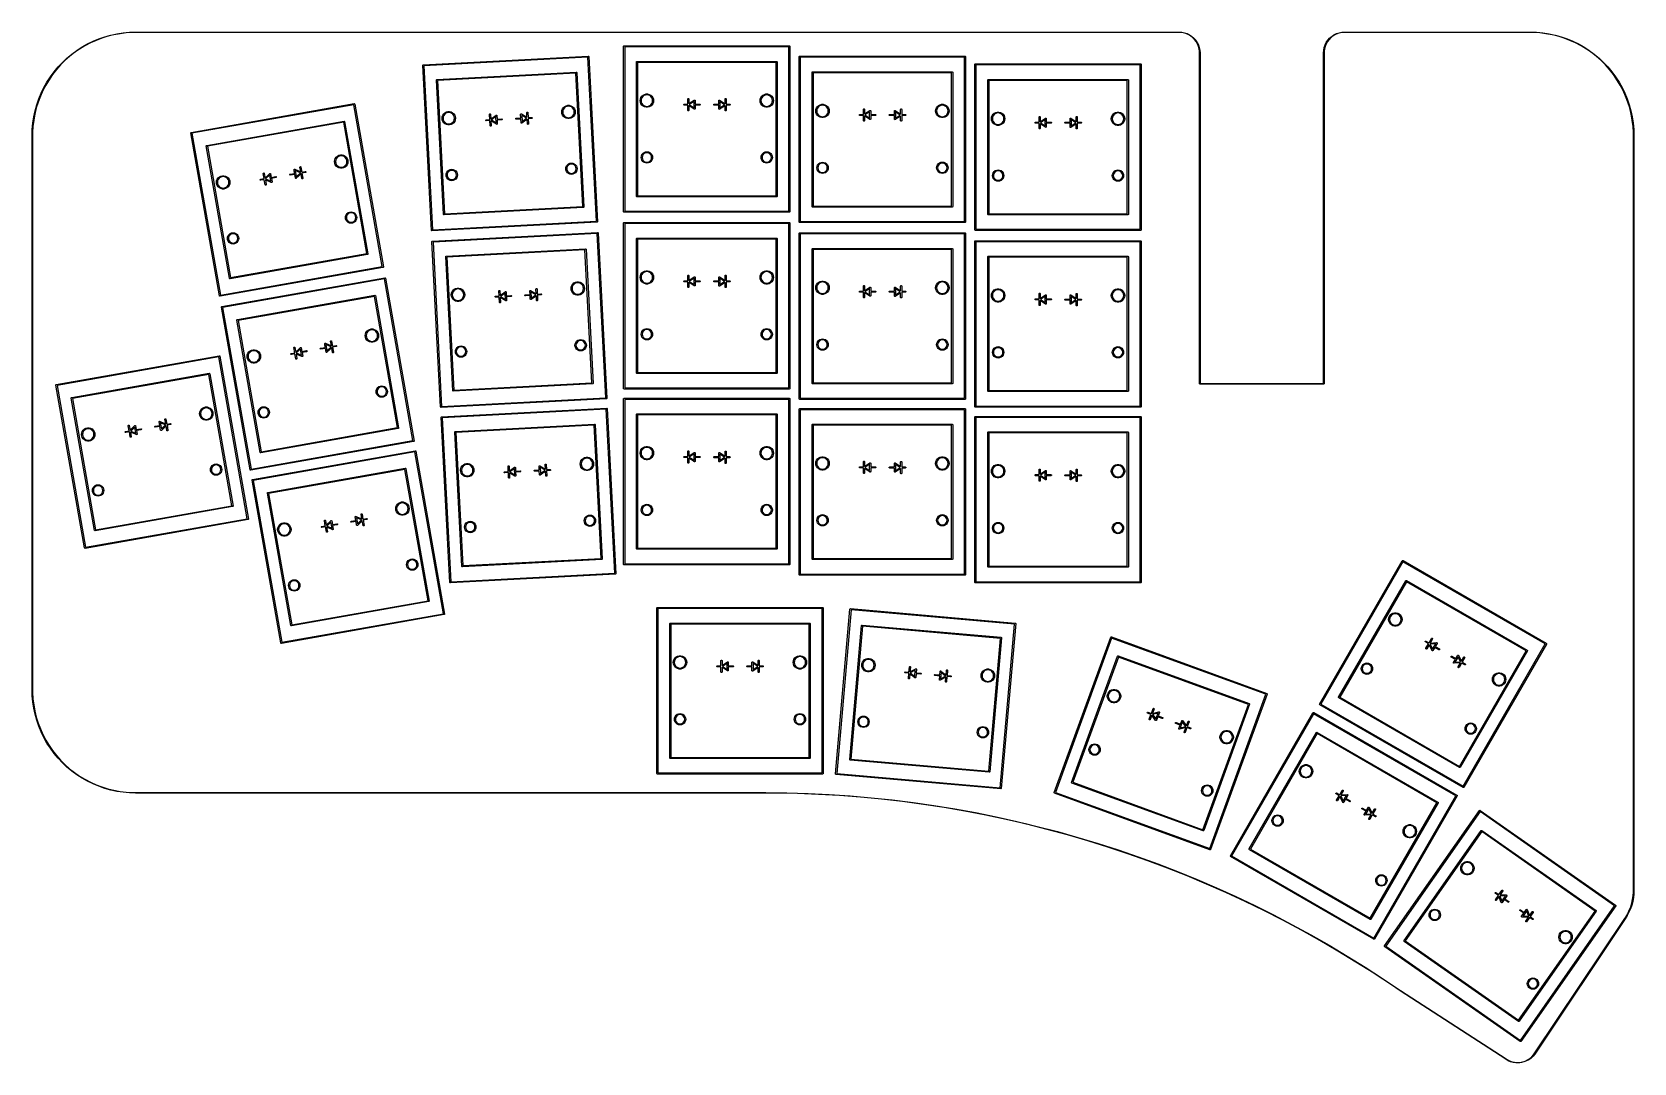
# Model space of a CAD drawing. Extents: x 66 to 221, y -158 to -58.
import ezdxf

# ---------------------------------------------------------------- set-up
doc = ezdxf.new("R2010")
doc.units = 0
doc.layers.add('BLACK', color=7, linetype='CONTINUOUS')

msp = doc.modelspace()

# ---------------------------------------------------------------- linework, layer by layer
at = {"layer": 'BLACK', "linetype": 'CONTINUOUS'}
for p, q in [((71.34115, -59.123303), (71.885612, -58.858204)), ((72.18099, -58.780095), (71.631274, -59.027503)), ((71.885612, -58.858204), (72.445086, -58.626462)), ((72.744642, -58.56633), (72.18099, -58.780095)), ((72.445086, -58.626462), (73.017532, -58.428923)), ((73.320172, -58.386988), (72.744642, -58.56633)), ((73.017532, -58.428923), (73.60086, -58.266308)), ((73.90548, -58.242722), (73.320172, -58.386988)), ((73.60086, -58.266308), (74.192943, -58.13921)), ((74.498432, -58.13406), (73.90548, -58.242722)), ((74.192943, -58.13921), (74.79162, -58.048094)), ((75.096862, -58.061398), (74.498432, -58.13406)), ((74.79162, -58.048094), (75.394706, -57.99329)), ((75.698587, -58.025), (75.096862, -58.061398)), ((75.394706, -57.99329), (76, -57.975)), ((76, -58.025), (75.698587, -58.025)), ((76, -57.975), (177, -57.975)), ((177, -58.025), (76, -58.025)), ((177, -57.975), (177.264316, -57.992324)), ((177.129448, -58.025), (177, -58.025)), ((177.38613, -58.058793), (177.129448, -58.025)), ((177.264316, -57.992324), (177.524109, -58.044)), ((177.636205, -58.1258), (177.38613, -58.058793)), ((177.524109, -58.044), (177.774934, -58.129144)), ((177.875395, -58.224875), (177.636205, -58.1258)), ((177.774934, -58.129144), (178.0125, -58.246299)), ((178.099606, -58.354324), (177.875395, -58.224875)), ((178.0125, -58.246299), (178.232742, -58.393459)), ((178.305002, -58.51193), (178.099606, -58.354324)), ((178.232742, -58.393459), (178.431891, -58.568109)), ((178.48807, -58.694998), (178.305002, -58.51193)), ((178.431891, -58.568109), (178.606541, -58.767258)), ((178.645676, -58.900394), (178.48807, -58.694998)), ((178.606541, -58.767258), (178.753701, -58.9875)), ((178.775125, -59.124605), (178.645676, -58.900394)), ((191.354324, -58.900394), (191.224875, -59.124605)), ((191.246299, -58.9875), (191.393459, -58.767258)), ((191.51193, -58.694998), (191.354324, -58.900394)), ((191.393459, -58.767258), (191.568109, -58.568109)), ((191.694998, -58.51193), (191.51193, -58.694998)), ((191.568109, -58.568109), (191.767258, -58.393459)), ((191.900394, -58.354324), (191.694998, -58.51193)), ((191.767258, -58.393459), (191.9875, -58.246299)), ((192.124605, -58.224875), (191.900394, -58.354324)), ((191.9875, -58.246299), (192.225066, -58.129144)), ((192.363795, -58.1258), (192.124605, -58.224875)), ((192.225066, -58.129144), (192.475891, -58.044)), ((192.61387, -58.058793), (192.363795, -58.1258)), ((192.475891, -58.044), (192.735684, -57.992324)), ((192.870552, -58.025), (192.61387, -58.058793)), ((192.735684, -57.992324), (193, -57.975)), ((193, -58.025), (192.870552, -58.025)), ((193, -57.975), (211, -57.975)), ((211, -58.025), (193, -58.025)), ((211, -57.975), (211.605294, -57.99329)), ((211.301413, -58.025), (211, -58.025)), ((211.903138, -58.061398), (211.301413, -58.025)), ((211.605294, -57.99329), (212.20838, -58.048094)), ((212.501568, -58.13406), (211.903138, -58.061398)), ((212.20838, -58.048094), (212.807057, -58.13921)), ((213.09452, -58.242722), (212.501568, -58.13406)), ((212.807057, -58.13921), (213.39914, -58.266308)), ((213.679828, -58.386988), (213.09452, -58.242722)), ((213.39914, -58.266308), (213.982468, -58.428923)), ((214.255358, -58.56633), (213.679828, -58.386988)), ((213.982468, -58.428923), (214.554914, -58.626462)), ((214.81901, -58.780095), (214.255358, -58.56633)), ((214.554914, -58.626462), (215.114388, -58.858204)), ((215.368726, -59.027503), (214.81901, -58.780095)), ((215.114388, -58.858204), (215.65885, -59.123303)), ((69.610962, -60.333732), (69.159741, -60.733479)), ((69.352195, -60.49618), (69.817393, -60.108486)), ((70.085496, -59.961958), (69.610962, -60.333732)), ((69.817393, -60.108486), (70.305151, -59.749587)), ((70.581612, -59.619514), (70.085496, -59.961958)), ((70.305151, -59.749587), (70.813688, -59.420793)), ((71.097499, -59.307649), (70.581612, -59.619514)), ((70.813688, -59.420793), (71.34115, -59.123303)), ((71.631274, -59.027503), (71.097499, -59.307649)), ((103.836448, -61.133929), (119.814521, -60.296554)), ((119.769916, -60.400803), (103.894434, -61.232802)), ((120.601965, -76.277242), (119.769916, -60.400803)), ((119.814521, -60.296554), (119.833828, -60.299353)), ((119.833828, -60.299353), (119.835441, -60.300805)), ((119.835441, -60.300805), (119.83665, -60.300981)), ((119.83665, -60.300981), (119.865089, -60.326588)), ((119.865089, -60.326588), (119.869891, -60.345496)), ((119.869891, -60.345496), (120.707266, -76.323569)), ((123.233072, -59.358865), (123.236878, -59.339731)), ((123.233072, -75.358865), (123.233072, -59.358865)), ((123.236878, -59.339731), (123.263938, -59.312671)), ((123.263938, -59.312671), (123.283072, -59.308865)), ((123.283072, -59.308865), (139.283072, -59.308865)), ((123.335805, -59.410639), (123.335805, -75.308865)), ((139.233072, -59.410639), (123.335805, -59.410639)), ((139.233072, -75.308865), (139.233072, -59.410639)), ((139.283072, -59.308865), (139.302206, -59.312671)), ((139.302206, -59.312671), (139.303741, -59.314206)), ((139.303741, -59.314206), (139.304939, -59.314445)), ((139.304939, -59.314445), (139.331999, -59.341505)), ((139.331999, -59.341505), (139.335805, -59.360639)), ((139.335805, -59.360639), (139.335805, -75.360639)), ((140.233072, -60.358865), (140.236878, -60.339731)), ((140.233072, -76.358865), (140.233072, -60.358865)), ((140.236878, -60.339731), (140.263938, -60.312671)), ((140.263938, -60.312671), (140.283072, -60.308865)), ((140.283072, -60.308865), (156.283072, -60.308865)), ((140.335805, -60.410639), (140.335805, -76.308865)), ((156.233072, -60.410639), (140.335805, -60.410639)), ((156.233072, -76.308865), (156.233072, -60.410639)), ((156.283072, -60.308865), (156.302206, -60.312671)), ((156.302206, -60.312671), (156.303741, -60.314206)), ((156.303741, -60.314206), (156.304939, -60.314445)), ((156.304939, -60.314445), (156.331999, -60.341505)), ((156.331999, -60.341505), (156.335805, -60.360639)), ((156.335805, -60.360639), (156.335805, -76.360639)), ((178.753701, -58.9875), (178.870856, -59.225066)), ((178.8742, -59.363795), (178.775125, -59.124605)), ((178.870856, -59.225066), (178.956, -59.475891)), ((178.941207, -59.61387), (178.8742, -59.363795)), ((178.975, -59.870552), (178.941207, -59.61387)), ((178.956, -59.475891), (179.007676, -59.735684)), ((178.975, -60), (178.975, -59.870552)), ((178.975, -92), (178.975, -60)), ((179.007676, -59.735684), (179.025, -60)), ((179.025, -60), (179.025, -91.975)), ((190.975, -60), (190.992324, -59.735684)), ((190.975, -91.975), (190.975, -60)), ((190.992324, -59.735684), (191.044, -59.475891)), ((191.058793, -59.61387), (191.025, -59.870552)), ((191.025, -59.870552), (191.025, -60)), ((191.025, -60), (191.025, -92)), ((191.044, -59.475891), (191.129144, -59.225066)), ((191.1258, -59.363795), (191.058793, -59.61387)), ((191.224875, -59.124605), (191.1258, -59.363795)), ((191.129144, -59.225066), (191.246299, -58.9875)), ((215.902501, -59.307649), (215.368726, -59.027503)), ((215.65885, -59.123303), (216.186312, -59.420793)), ((216.418388, -59.619514), (215.902501, -59.307649)), ((216.186312, -59.420793), (216.694849, -59.749587)), ((216.914504, -59.961958), (216.418388, -59.619514)), ((216.694849, -59.749587), (217.182607, -60.108486)), ((217.389038, -60.333732), (216.914504, -59.961958)), ((217.182607, -60.108486), (217.647805, -60.49618)), ((217.840259, -60.733479), (217.389038, -60.333732)), ((67.749587, -62.305151), (68.108486, -61.817393)), ((68.333732, -61.610962), (67.961958, -62.085496)), ((68.108486, -61.817393), (68.49618, -61.352195)), ((68.733479, -61.159741), (68.333732, -61.610962)), ((68.49618, -61.352195), (68.911255, -60.911255)), ((69.159741, -60.733479), (68.733479, -61.159741)), ((68.911255, -60.911255), (69.352195, -60.49618)), ((103.789134, -61.186477), (103.791933, -61.16717)), ((104.626509, -77.164548), (103.789134, -61.186477)), ((103.791933, -61.16717), (103.81754, -61.138731)), ((103.81754, -61.138731), (103.836448, -61.133929)), ((103.894434, -61.232802), (104.726483, -77.109241)), ((105.163239, -62.566453), (118.644738, -61.859918)), ((118.600133, -61.964167), (105.221225, -62.665327)), ((119.275174, -74.844718), (118.600133, -61.964167)), ((118.644738, -61.859918), (118.664045, -61.862717)), ((118.664045, -61.862717), (118.665658, -61.864169)), ((118.665658, -61.864169), (118.666867, -61.864345)), ((118.666867, -61.864345), (118.695306, -61.889952)), ((118.695306, -61.889952), (118.700108, -61.90886)), ((118.700108, -61.90886), (119.380475, -74.891044)), ((124.483072, -60.858865), (124.486878, -60.839731)), ((124.483072, -73.858865), (124.483072, -60.858865)), ((124.486878, -60.839731), (124.513938, -60.812671)), ((124.513938, -60.812671), (124.533072, -60.808865)), ((124.533072, -60.808865), (138.033072, -60.808865)), ((124.585805, -60.910639), (124.585805, -73.808865)), ((137.983072, -60.910639), (124.585805, -60.910639)), ((137.983072, -73.808865), (137.983072, -60.910639)), ((138.033072, -60.808865), (138.052206, -60.812671)), ((138.052206, -60.812671), (138.053741, -60.814206)), ((138.053741, -60.814206), (138.054939, -60.814445)), ((138.054939, -60.814445), (138.081999, -60.841505)), ((138.081999, -60.841505), (138.085805, -60.860639)), ((138.085805, -60.860639), (138.085805, -73.860639)), ((141.483072, -61.858865), (141.486878, -61.839731)), ((141.483072, -74.858865), (141.483072, -61.858865)), ((141.486878, -61.839731), (141.513938, -61.812671)), ((141.513938, -61.812671), (141.533072, -61.808865)), ((141.533072, -61.808865), (155.033072, -61.808865)), ((141.585805, -61.910639), (141.585805, -74.808865)), ((154.983072, -61.910639), (141.585805, -61.910639)), ((154.983072, -74.808865), (154.983072, -61.910639)), ((155.033072, -61.808865), (155.052206, -61.812671)), ((155.052206, -61.812671), (155.053741, -61.814206)), ((155.053741, -61.814206), (155.054939, -61.814445)), ((155.054939, -61.814445), (155.081999, -61.841505)), ((155.081999, -61.841505), (155.085805, -61.860639)), ((155.085805, -61.860639), (155.085805, -74.860639)), ((157.233072, -61.108865), (157.236878, -61.089731)), ((157.233072, -77.108865), (157.233072, -61.108865)), ((157.236878, -61.089731), (157.263938, -61.062671)), ((157.263938, -61.062671), (157.283072, -61.058865)), ((157.283072, -61.058865), (173.283072, -61.058865)), ((157.335805, -61.160639), (157.335805, -77.058865)), ((173.233072, -61.160639), (157.335805, -61.160639)), ((173.233072, -77.058865), (173.233072, -61.160639)), ((173.283072, -61.058865), (173.302206, -61.062671)), ((173.302206, -61.062671), (173.303741, -61.064206)), ((173.303741, -61.064206), (173.304939, -61.064445)), ((173.304939, -61.064445), (173.331999, -61.091505)), ((173.331999, -61.091505), (173.335805, -61.110639)), ((173.335805, -61.110639), (173.335805, -77.110639)), ((217.647805, -60.49618), (218.088745, -60.911255)), ((218.266521, -61.159741), (217.840259, -60.733479)), ((218.088745, -60.911255), (218.50382, -61.352195)), ((218.666268, -61.610962), (218.266521, -61.159741)), ((218.50382, -61.352195), (218.891514, -61.817393)), ((219.038042, -62.085496), (218.666268, -61.610962)), ((218.891514, -61.817393), (219.250413, -62.305151)), ((66.858204, -63.885612), (67.123303, -63.34115)), ((67.307649, -63.097499), (67.027503, -63.631274)), ((67.123303, -63.34115), (67.420793, -62.813688)), ((67.619514, -62.581612), (67.307649, -63.097499)), ((67.420793, -62.813688), (67.749587, -62.305151)), ((67.961958, -62.085496), (67.619514, -62.581612)), ((105.115925, -62.619001), (105.118724, -62.599694)), ((105.796292, -75.601185), (105.115925, -62.619001)), ((105.118724, -62.599694), (105.144331, -62.571255)), ((105.144331, -62.571255), (105.163239, -62.566453)), ((105.221225, -62.665327), (105.896266, -75.545877)), ((158.483072, -62.608865), (158.486878, -62.589731)), ((158.483072, -75.608865), (158.483072, -62.608865)), ((158.486878, -62.589731), (158.513938, -62.562671)), ((158.513938, -62.562671), (158.533072, -62.558865)), ((158.533072, -62.558865), (172.033072, -62.558865)), ((158.585805, -62.660639), (158.585805, -75.558865)), ((171.983072, -62.660639), (158.585805, -62.660639)), ((171.983072, -75.558865), (171.983072, -62.660639)), ((172.033072, -62.558865), (172.052206, -62.562671)), ((172.052206, -62.562671), (172.053741, -62.564206)), ((172.053741, -62.564206), (172.054939, -62.564445)), ((172.054939, -62.564445), (172.081999, -62.591505)), ((172.081999, -62.591505), (172.085805, -62.610639)), ((172.085805, -62.610639), (172.085805, -75.610639)), ((219.380486, -62.581612), (219.038042, -62.085496)), ((219.250413, -62.305151), (219.579207, -62.813688)), ((219.692351, -63.097499), (219.380486, -62.581612)), ((219.579207, -62.813688), (219.876697, -63.34115)), ((219.972497, -63.631274), (219.692351, -63.097499)), ((219.876697, -63.34115), (220.141796, -63.885612)), ((66.266308, -65.60086), (66.428923, -65.017532)), ((66.56633, -64.744642), (66.386988, -65.320172)), ((66.428923, -65.017532), (66.626462, -64.445086)), ((66.780095, -64.18099), (66.56633, -64.744642)), ((66.626462, -64.445086), (66.858204, -63.885612)), ((67.027503, -63.631274), (66.780095, -64.18099)), ((81.386552, -67.679112), (97.143477, -64.900742)), ((97.111909, -65.00965), (81.456156, -67.770182)), ((99.872606, -80.666346), (97.111909, -65.00965)), ((97.143477, -64.900742), (97.162981, -64.901167)), ((97.162981, -64.901167), (97.164759, -64.902412)), ((97.164759, -64.902412), (97.165979, -64.902439)), ((97.165979, -64.902439), (97.197327, -64.924389)), ((97.197327, -64.924389), (97.204397, -64.942572)), ((97.204397, -64.942572), (99.982768, -80.699495)), ((117.528496, -65.171117), (117.667245, -65.098296)), ((117.667245, -65.098296), (117.819389, -65.060796)), ((117.819389, -65.060796), (117.976087, -65.060796)), ((117.976087, -65.060796), (118.128231, -65.098296)), ((118.128231, -65.098296), (118.26698, -65.171117)), ((124.833072, -64.608865), (124.85196, -64.45331)), ((124.85196, -64.76442), (124.833072, -64.608865)), ((124.85196, -64.45331), (124.907526, -64.306795)), ((124.907526, -64.910935), (124.85196, -64.76442)), ((124.907526, -64.306795), (124.99654, -64.177835)), ((124.99654, -65.039895), (124.907526, -64.910935)), ((124.947229, -64.465286), (124.928326, -64.608865)), ((124.928326, -64.608865), (124.947229, -64.752444)), ((125.002648, -64.331492), (124.947229, -64.465286)), ((124.947229, -64.752444), (125.002648, -64.886238)), ((124.99654, -64.177835), (125.11383, -64.073925)), ((125.11383, -65.143805), (124.99654, -65.039895)), ((125.090807, -64.2166), (125.002648, -64.331492)), ((125.002648, -64.886238), (125.090807, -65.00113)), ((125.205699, -64.128441), (125.090807, -64.2166)), ((125.090807, -65.00113), (125.205699, -65.089289)), ((125.11383, -64.073925), (125.252579, -64.001104)), ((125.339493, -64.073022), (125.205699, -64.128441)), ((125.205699, -65.089289), (125.339493, -65.144708)), ((125.252579, -64.001104), (125.404723, -63.963604)), ((125.483072, -64.054119), (125.339493, -64.073022)), ((125.404723, -63.963604), (125.561421, -63.963604)), ((125.626651, -64.073022), (125.483072, -64.054119)), ((125.561421, -63.963604), (125.713565, -64.001104)), ((125.760445, -64.128441), (125.626651, -64.073022)), ((125.626651, -65.144708), (125.760445, -65.089289)), ((125.713565, -64.001104), (125.852314, -64.073925)), ((125.875337, -64.2166), (125.760445, -64.128441)), ((125.760445, -65.089289), (125.875337, -65.00113)), ((125.852314, -64.073925), (125.969604, -64.177835)), ((125.969604, -65.039895), (125.852314, -65.143805)), ((125.963496, -64.331492), (125.875337, -64.2166)), ((125.875337, -65.00113), (125.963496, -64.886238)), ((126.018915, -64.465286), (125.963496, -64.331492)), ((125.963496, -64.886238), (126.018915, -64.752444)), ((125.969604, -64.177835), (126.058618, -64.306795)), ((126.058618, -64.910935), (125.969604, -65.039895)), ((126.037818, -64.608865), (126.018915, -64.465286)), ((126.018915, -64.752444), (126.037818, -64.608865)), ((126.058618, -64.306795), (126.114184, -64.45331)), ((126.114184, -64.76442), (126.058618, -64.910935)), ((126.114184, -64.45331), (126.133072, -64.608865)), ((126.133072, -64.608865), (126.114184, -64.76442)), ((129.051699, -64.97584), (129.078759, -64.94878)), ((129.051699, -65.014108), (129.051699, -64.97584)), ((129.078759, -65.041168), (129.051699, -65.014108)), ((129.078759, -64.94878), (129.097893, -64.944974)), ((129.097893, -65.044974), (129.078759, -65.041168)), ((129.097893, -64.944974), (129.447893, -64.944974)), ((129.447893, -65.044974), (129.097893, -65.044974)), ((129.447893, -64.444974), (129.451699, -64.42584)), ((129.447893, -64.944974), (129.447893, -64.444974)), ((129.447893, -65.544974), (129.447893, -65.044974)), ((129.451699, -64.42584), (129.478759, -64.39878)), ((129.478759, -64.39878), (129.517027, -64.39878)), ((129.517027, -64.39878), (129.544087, -64.42584)), ((129.544087, -64.42584), (129.547893, -64.444974)), ((129.547893, -64.444974), (129.547893, -64.901547)), ((129.547893, -64.901547), (130.070158, -64.553372)), ((130.070158, -65.436576), (129.547893, -65.0884)), ((129.547893, -65.0884), (129.547893, -65.544974)), ((130.047893, -64.6884), (129.588032, -64.994974)), ((129.588032, -64.994974), (130.047893, -65.301547)), ((130.047893, -65.301547), (130.047893, -64.6884)), ((130.070158, -64.553372), (130.076987, -64.550551)), ((130.076987, -64.550551), (130.078759, -64.54878)), ((130.078759, -64.54878), (130.081276, -64.54878)), ((130.081276, -64.54878), (130.088189, -64.545925)), ((130.088189, -64.545925), (130.102464, -64.54878)), ((130.102464, -64.54878), (130.117027, -64.54878)), ((130.117027, -64.54878), (130.120667, -64.55242)), ((130.120667, -64.55242), (130.125715, -64.55343)), ((130.125715, -64.55343), (130.13379, -64.565543)), ((130.13379, -64.565543), (130.144087, -64.57584)), ((130.144087, -64.57584), (130.145546, -64.583177)), ((130.145546, -64.583177), (130.146942, -64.585271)), ((130.146942, -64.585271), (130.146451, -64.587725)), ((130.146451, -64.587725), (130.147893, -64.594974)), ((130.147893, -64.594974), (130.147893, -64.944974)), ((130.147893, -64.944974), (130.597893, -64.944974)), ((130.597893, -65.044974), (130.147893, -65.044974)), ((130.147893, -65.044974), (130.147893, -65.394974)), ((130.597893, -64.944974), (130.617027, -64.94878)), ((130.617027, -65.041168), (130.597893, -65.044974)), ((130.617027, -64.94878), (130.644087, -64.97584)), ((130.644087, -65.014108), (130.617027, -65.041168)), ((130.644087, -64.97584), (130.644087, -65.014108)), ((131.951866, -64.985195), (131.978926, -64.958135)), ((131.951866, -65.023463), (131.951866, -64.985195)), ((131.978926, -65.050523), (131.951866, -65.023463)), ((131.978926, -64.958135), (131.99806, -64.954329)), ((131.99806, -65.054329), (131.978926, -65.050523)), ((131.99806, -64.954329), (132.44806, -64.954329)), ((132.44806, -65.054329), (131.99806, -65.054329)), ((132.44806, -64.604329), (132.449501, -64.59708)), ((132.44806, -64.954329), (132.44806, -64.604329)), ((132.44806, -65.404329), (132.44806, -65.054329)), ((132.449011, -64.594626), (132.450406, -64.592532)), ((132.449501, -64.59708), (132.449011, -64.594626)), ((132.450406, -64.592532), (132.451866, -64.585195)), ((132.451866, -64.585195), (132.462162, -64.574898)), ((132.462162, -64.574898), (132.470238, -64.562785)), ((132.470238, -64.562785), (132.475285, -64.561775)), ((132.475285, -64.561775), (132.478926, -64.558135)), ((132.478926, -64.558135), (132.493488, -64.558135)), ((132.493488, -64.558135), (132.507763, -64.55528)), ((132.507763, -64.55528), (132.514677, -64.558135)), ((132.514677, -64.558135), (132.517194, -64.558135)), ((132.517194, -64.558135), (132.518964, -64.559905)), ((132.518964, -64.559905), (132.525795, -64.562726)), ((132.525795, -64.562726), (133.04806, -64.910902)), ((133.04806, -65.097755), (132.525795, -65.445932)), ((133.007921, -65.004329), (132.54806, -64.697755)), ((132.54806, -64.697755), (132.54806, -65.310902)), ((132.54806, -65.310902), (133.007921, -65.004329)), ((133.04806, -64.454329), (133.051866, -64.435195)), ((133.04806, -64.910902), (133.04806, -64.454329)), ((133.04806, -65.554329), (133.04806, -65.097755)), ((133.051866, -64.435195), (133.078926, -64.408135)), ((133.078926, -64.408135), (133.117194, -64.408135)), ((133.117194, -64.408135), (133.144254, -64.435195)), ((133.144254, -64.435195), (133.14806, -64.454329)), ((133.14806, -64.454329), (133.14806, -64.954329)), ((133.14806, -64.954329), (133.49806, -64.954329)), ((133.49806, -65.054329), (133.14806, -65.054329)), ((133.14806, -65.054329), (133.14806, -65.554329)), ((133.49806, -64.954329), (133.517194, -64.958135)), ((133.517194, -65.050523), (133.49806, -65.054329)), ((133.517194, -64.958135), (133.544254, -64.985195)), ((133.544254, -65.023463), (133.517194, -65.050523)), ((133.544254, -64.985195), (133.544254, -65.023463)), ((136.435805, -64.610639), (136.454693, -64.455084)), ((136.454693, -64.766194), (136.435805, -64.610639)), ((136.454693, -64.455084), (136.510259, -64.308569)), ((136.510259, -64.912709), (136.454693, -64.766194)), ((136.510259, -64.308569), (136.599273, -64.179609)), ((136.599273, -65.041669), (136.510259, -64.912709)), ((136.549962, -64.46706), (136.531059, -64.610639)), ((136.531059, -64.610639), (136.549962, -64.754218)), ((136.605381, -64.333266), (136.549962, -64.46706)), ((136.549962, -64.754218), (136.605381, -64.888012)), ((136.599273, -64.179609), (136.716563, -64.075699)), ((136.716563, -65.145579), (136.599273, -65.041669)), ((136.69354, -64.218374), (136.605381, -64.333266)), ((136.605381, -64.888012), (136.69354, -65.002904)), ((136.808432, -64.130215), (136.69354, -64.218374)), ((136.69354, -65.002904), (136.808432, -65.091063)), ((136.716563, -64.075699), (136.855312, -64.002878)), ((136.942226, -64.074796), (136.808432, -64.130215)), ((136.808432, -65.091063), (136.942226, -65.146482)), ((136.855312, -64.002878), (137.007456, -63.965378)), ((137.085805, -64.055893), (136.942226, -64.074796)), ((137.007456, -63.965378), (137.164154, -63.965378)), ((137.229384, -64.074796), (137.085805, -64.055893)), ((137.164154, -63.965378), (137.316298, -64.002878)), ((137.363178, -64.130215), (137.229384, -64.074796)), ((137.229384, -65.146482), (137.363178, -65.091063)), ((137.316298, -64.002878), (137.455047, -64.075699)), ((137.47807, -64.218374), (137.363178, -64.130215)), ((137.363178, -65.091063), (137.47807, -65.002904)), ((137.455047, -64.075699), (137.572337, -64.179609)), ((137.572337, -65.041669), (137.455047, -65.145579)), ((137.566229, -64.333266), (137.47807, -64.218374)), ((137.47807, -65.002904), (137.566229, -64.888012)), ((137.621648, -64.46706), (137.566229, -64.333266)), ((137.566229, -64.888012), (137.621648, -64.754218)), ((137.572337, -64.179609), (137.661351, -64.308569)), ((137.661351, -64.912709), (137.572337, -65.041669)), ((137.640551, -64.610639), (137.621648, -64.46706)), ((137.621648, -64.754218), (137.640551, -64.610639)), ((137.661351, -64.308569), (137.716917, -64.455084)), ((137.716917, -64.766194), (137.661351, -64.912709)), ((137.716917, -64.455084), (137.735805, -64.610639)), ((137.735805, -64.610639), (137.716917, -64.766194)), ((141.99654, -65.177835), (142.11383, -65.073925)), ((142.11383, -65.073925), (142.252579, -65.001104)), ((142.339493, -65.073022), (142.205699, -65.128441)), ((142.252579, -65.001104), (142.404723, -64.963604)), ((142.483072, -65.054119), (142.339493, -65.073022)), ((142.404723, -64.963604), (142.561421, -64.963604)), ((142.626651, -65.073022), (142.483072, -65.054119)), ((142.561421, -64.963604), (142.713565, -65.001104)), ((142.760445, -65.128441), (142.626651, -65.073022)), ((142.713565, -65.001104), (142.852314, -65.073925)), ((142.852314, -65.073925), (142.969604, -65.177835)), ((153.599273, -65.179609), (153.716563, -65.075699)), ((153.716563, -65.075699), (153.855312, -65.002878)), ((153.942226, -65.074796), (153.808432, -65.130215)), ((153.855312, -65.002878), (154.007456, -64.965378)), ((154.085805, -65.055893), (153.942226, -65.074796)), ((154.007456, -64.965378), (154.164154, -64.965378)), ((154.229384, -65.074796), (154.085805, -65.055893)), ((154.164154, -64.965378), (154.316298, -65.002878)), ((154.363178, -65.130215), (154.229384, -65.074796)), ((154.316298, -65.002878), (154.455047, -65.075699)), ((154.455047, -65.075699), (154.572337, -65.179609)), ((220.219905, -64.18099), (219.972497, -63.631274)), ((220.141796, -63.885612), (220.373538, -64.445086)), ((220.43367, -64.744642), (220.219905, -64.18099)), ((220.373538, -64.445086), (220.571077, -65.017532)), ((220.613012, -65.320172), (220.43367, -64.744642)), ((220.571077, -65.017532), (220.733692, -65.60086)), ((66.048094, -66.79162), (66.13921, -66.192943)), ((66.13406, -66.498432), (66.061398, -67.096862)), ((66.242722, -65.90548), (66.13406, -66.498432)), ((66.13921, -66.192943), (66.266308, -65.60086)), ((66.386988, -65.320172), (66.242722, -65.90548)), ((82.878034, -68.939263), (96.172938, -66.595013)), ((96.172938, -66.595013), (96.192443, -66.595438)), ((96.192443, -66.595438), (96.194223, -66.596684)), ((96.194223, -66.596684), (96.195443, -66.596711)), ((96.195443, -66.596711), (96.226791, -66.618661)), ((96.226791, -66.618661), (96.233861, -66.636844)), ((96.233861, -66.636844), (98.491285, -79.439346)), ((105.660814, -66.311526), (105.679702, -66.155971)), ((105.679702, -66.467081), (105.660814, -66.311526)), ((105.679702, -66.155971), (105.735268, -66.009456)), ((105.735268, -66.613596), (105.679702, -66.467081)), ((105.735268, -66.009456), (105.824282, -65.880496)), ((105.824282, -66.742556), (105.735268, -66.613596)), ((105.774971, -66.167947), (105.756068, -66.311526)), ((105.756068, -66.311526), (105.774971, -66.455105)), ((105.83039, -66.034153), (105.774971, -66.167947)), ((105.774971, -66.455105), (105.83039, -66.588899)), ((105.824282, -65.880496), (105.941572, -65.776586)), ((105.918549, -65.919261), (105.83039, -66.034153)), ((105.83039, -66.588899), (105.918549, -66.703791)), ((106.033441, -65.831102), (105.918549, -65.919261)), ((105.941572, -65.776586), (106.080321, -65.703765)), ((106.167235, -65.775683), (106.033441, -65.831102)), ((106.080321, -65.703765), (106.232465, -65.666265)), ((106.310814, -65.75678), (106.167235, -65.775683)), ((106.232465, -65.666265), (106.389163, -65.666265)), ((106.454393, -65.775683), (106.310814, -65.75678)), ((106.389163, -65.666265), (106.541307, -65.703765)), ((106.588187, -65.831102), (106.454393, -65.775683)), ((106.541307, -65.703765), (106.680056, -65.776586)), ((106.703079, -65.919261), (106.588187, -65.831102)), ((106.680056, -65.776586), (106.797346, -65.880496)), ((106.791238, -66.034153), (106.703079, -65.919261)), ((106.703079, -66.703791), (106.791238, -66.588899)), ((106.846657, -66.167947), (106.791238, -66.034153)), ((106.791238, -66.588899), (106.846657, -66.455105)), ((106.797346, -65.880496), (106.88636, -66.009456)), ((106.88636, -66.613596), (106.797346, -66.742556)), ((106.86556, -66.311526), (106.846657, -66.167947)), ((106.846657, -66.455105), (106.86556, -66.311526)), ((106.88636, -66.009456), (106.941926, -66.155971)), ((106.941926, -66.467081), (106.88636, -66.613596)), ((106.941926, -66.155971), (106.960814, -66.311526)), ((106.960814, -66.311526), (106.941926, -66.467081)), ((109.893756, -66.491231), (109.919363, -66.462792)), ((109.895759, -66.529446), (109.893756, -66.491231)), ((109.924198, -66.555053), (109.895759, -66.529446)), ((109.919363, -66.462792), (109.938271, -66.45799)), ((109.943505, -66.557852), (109.924198, -66.555053)), ((109.938271, -66.45799), (110.287792, -66.439671)), ((110.293025, -66.539533), (109.943505, -66.557852)), ((110.261624, -65.940357), (110.264423, -65.92105)), ((110.287792, -66.439671), (110.261624, -65.940357)), ((110.264423, -65.92105), (110.29003, -65.892611)), ((110.29003, -65.892611), (110.328245, -65.890608)), ((110.319194, -67.038849), (110.293025, -66.539533)), ((110.328245, -65.890608), (110.356684, -65.916215)), ((110.356684, -65.916215), (110.361486, -65.935123)), ((110.361486, -65.935123), (110.385381, -66.391071)), ((110.385381, -66.391071), (110.888709, -66.016039)), ((110.934932, -66.898033), (110.39516, -66.577666)), ((110.39516, -66.577666), (110.419056, -67.033615)), ((110.873541, -66.152047), (110.430355, -66.482268)), ((110.430355, -66.482268), (110.905631, -66.764355)), ((110.905631, -66.764355), (110.873541, -66.152047)), ((110.888709, -66.016039), (110.895382, -66.012864)), ((110.895382, -66.012864), (110.897058, -66.011004)), ((110.897058, -66.011004), (110.89957, -66.010872)), ((110.89957, -66.010872), (110.906326, -66.007659)), ((110.906326, -66.007659), (110.920733, -66.009763)), ((110.920733, -66.009763), (110.935273, -66.009001)), ((110.935273, -66.009001), (110.939097, -66.012444)), ((110.939097, -66.012444), (110.944193, -66.013189)), ((110.944193, -66.013189), (110.952895, -66.024868)), ((110.952895, -66.024868), (110.963712, -66.034608)), ((110.963712, -66.034608), (110.965552, -66.041855)), ((110.965552, -66.041855), (110.967058, -66.043876)), ((110.967058, -66.043876), (110.966695, -66.046356)), ((110.966695, -66.046356), (110.968514, -66.053516)), ((110.968514, -66.053516), (110.986831, -66.403037)), ((110.986831, -66.403037), (111.436215, -66.379486)), ((111.441449, -66.479348), (110.992065, -66.502899)), ((110.992065, -66.502899), (111.010383, -66.852419)), ((111.436215, -66.379486), (111.455522, -66.382285)), ((111.460357, -66.474546), (111.441449, -66.479348)), ((111.455522, -66.382285), (111.483961, -66.407892)), ((111.485964, -66.446107), (111.460357, -66.474546)), ((111.483961, -66.407892), (111.485964, -66.446107)), ((112.790438, -66.34879), (112.816045, -66.320351)), ((112.792441, -66.387005), (112.790438, -66.34879)), ((112.82088, -66.412612), (112.792441, -66.387005)), ((112.816045, -66.320351), (112.834953, -66.315549)), ((112.840187, -66.415411), (112.82088, -66.412612)), ((112.834953, -66.315549), (113.284337, -66.291997)), ((113.28957, -66.391859), (112.840187, -66.415411)), ((113.26602, -65.942477), (113.26708, -65.935164)), ((113.284337, -66.291997), (113.26602, -65.942477)), ((113.266461, -65.932737), (113.267745, -65.930572)), ((113.26708, -65.935164), (113.266461, -65.932737)), ((113.267745, -65.930572), (113.268819, -65.92317)), ((113.268819, -65.92317), (113.278561, -65.91235)), ((113.278561, -65.91235), (113.285993, -65.899829)), ((113.285993, -65.899829), (113.290981, -65.898556)), ((113.307888, -66.74138), (113.28957, -66.391859)), ((113.290981, -65.898556), (113.294426, -65.894731)), ((113.294426, -65.894731), (113.308965, -65.893968)), ((113.308965, -65.893968), (113.323074, -65.89037)), ((113.323074, -65.89037), (113.330128, -65.892859)), ((113.330128, -65.892859), (113.332641, -65.892728)), ((113.332641, -65.892728), (113.334501, -65.894403)), ((113.334501, -65.894403), (113.341471, -65.896863)), ((113.341471, -65.896863), (113.881242, -66.217229)), ((113.846047, -66.312627), (113.370771, -66.03054)), ((113.370771, -66.03054), (113.40286, -66.642849)), ((113.891021, -66.403824), (113.387693, -66.778858)), ((113.40286, -66.642849), (113.846047, -66.312627)), ((113.857347, -65.761281), (113.860146, -65.741974)), ((113.881242, -66.217229), (113.857347, -65.761281)), ((113.860146, -65.741974), (113.885753, -65.713535)), ((113.885753, -65.713535), (113.923968, -65.711532)), ((113.914916, -66.859773), (113.891021, -66.403824)), ((113.923968, -65.711532), (113.952407, -65.737139)), ((113.952407, -65.737139), (113.957209, -65.756047)), ((113.957209, -65.756047), (113.983377, -66.255362)), ((113.983377, -66.255362), (114.332897, -66.237045)), ((114.338131, -66.336907), (113.98861, -66.355224)), ((113.98861, -66.355224), (114.014778, -66.85454)), ((114.332897, -66.237045), (114.352204, -66.239844)), ((114.357039, -66.332105), (114.338131, -66.336907)), ((114.352204, -66.239844), (114.380643, -66.265451)), ((114.382646, -66.303666), (114.357039, -66.332105)), ((114.380643, -66.265451), (114.382646, -66.303666)), ((117.247738, -65.706057), (117.266626, -65.550502)), ((117.266626, -65.861612), (117.247738, -65.706057)), ((117.266626, -65.550502), (117.322192, -65.403987)), ((117.322192, -66.008127), (117.266626, -65.861612)), ((117.322192, -65.403987), (117.411206, -65.275027)), ((117.411206, -66.137087), (117.322192, -66.008127)), ((117.361895, -65.562478), (117.342992, -65.706057)), ((117.342992, -65.706057), (117.361895, -65.849636)), ((117.417314, -65.428684), (117.361895, -65.562478)), ((117.361895, -65.849636), (117.417314, -65.98343)), ((117.411206, -65.275027), (117.528496, -65.171117)), ((117.528496, -66.240997), (117.411206, -66.137087)), ((117.505473, -65.313792), (117.417314, -65.428684)), ((117.417314, -65.98343), (117.505473, -66.098322)), ((117.620365, -65.225633), (117.505473, -65.313792)), ((117.505473, -66.098322), (117.620365, -66.186481)), ((117.667245, -66.313818), (117.528496, -66.240997)), ((117.754159, -65.170214), (117.620365, -65.225633)), ((117.620365, -66.186481), (117.754159, -66.2419)), ((117.819389, -66.351318), (117.667245, -66.313818)), ((117.897738, -65.151311), (117.754159, -65.170214)), ((117.754159, -66.2419), (117.897738, -66.260803)), ((117.976087, -66.351318), (117.819389, -66.351318)), ((118.041317, -65.170214), (117.897738, -65.151311)), ((117.897738, -66.260803), (118.041317, -66.2419)), ((118.128231, -66.313818), (117.976087, -66.351318)), ((118.175111, -65.225633), (118.041317, -65.170214)), ((118.041317, -66.2419), (118.175111, -66.186481)), ((118.26698, -66.240997), (118.128231, -66.313818)), ((118.290003, -65.313792), (118.175111, -65.225633)), ((118.175111, -66.186481), (118.290003, -66.098322)), ((118.26698, -65.171117), (118.38427, -65.275027)), ((118.38427, -66.137087), (118.26698, -66.240997)), ((118.378162, -65.428684), (118.290003, -65.313792)), ((118.290003, -66.098322), (118.378162, -65.98343)), ((118.433581, -65.562478), (118.378162, -65.428684)), ((118.378162, -65.98343), (118.433581, -65.849636)), ((118.38427, -65.275027), (118.473284, -65.403987)), ((118.473284, -66.008127), (118.38427, -66.137087)), ((118.452484, -65.706057), (118.433581, -65.562478)), ((118.433581, -65.849636), (118.452484, -65.706057)), ((118.473284, -65.403987), (118.52885, -65.550502)), ((118.52885, -65.861612), (118.473284, -66.008127)), ((118.52885, -65.550502), (118.547738, -65.706057)), ((118.547738, -65.706057), (118.52885, -65.861612)), ((125.252579, -65.216626), (125.11383, -65.143805)), ((125.404723, -65.254126), (125.252579, -65.216626)), ((125.339493, -65.144708), (125.483072, -65.163611)), ((125.561421, -65.254126), (125.404723, -65.254126)), ((125.483072, -65.163611), (125.626651, -65.144708)), ((125.713565, -65.216626), (125.561421, -65.254126)), ((125.852314, -65.143805), (125.713565, -65.216626)), ((129.451699, -65.564108), (129.447893, -65.544974)), ((129.478759, -65.591168), (129.451699, -65.564108)), ((129.517027, -65.591168), (129.478759, -65.591168)), ((129.544087, -65.564108), (129.517027, -65.591168)), ((129.547893, -65.544974), (129.544087, -65.564108)), ((130.076987, -65.439396), (130.070158, -65.436576)), ((130.078759, -65.441168), (130.076987, -65.439396)), ((130.081276, -65.441168), (130.078759, -65.441168)), ((130.088189, -65.444023), (130.081276, -65.441168)), ((130.102464, -65.441168), (130.088189, -65.444023)), ((130.117027, -65.441168), (130.102464, -65.441168)), ((130.120667, -65.437527), (130.117027, -65.441168)), ((130.125715, -65.436518), (130.120667, -65.437527)), ((130.13379, -65.424404), (130.125715, -65.436518)), ((130.144087, -65.414108), (130.13379, -65.424404)), ((130.145546, -65.40677), (130.144087, -65.414108)), ((130.146942, -65.404677), (130.145546, -65.40677)), ((130.147893, -65.394974), (130.146451, -65.402222)), ((130.146451, -65.402222), (130.146942, -65.404677)), ((132.449501, -65.411577), (132.44806, -65.404329)), ((132.449011, -65.414032), (132.449501, -65.411577)), ((132.450406, -65.416125), (132.449011, -65.414032)), ((132.451866, -65.423463), (132.450406, -65.416125)), ((132.462162, -65.433759), (132.451866, -65.423463)), ((132.470238, -65.445873), (132.462162, -65.433759)), ((132.475285, -65.446882), (132.470238, -65.445873)), ((132.478926, -65.450523), (132.475285, -65.446882)), ((132.493488, -65.450523), (132.478926, -65.450523)), ((132.507763, -65.453378), (132.493488, -65.450523)), ((132.514677, -65.450523), (132.507763, -65.453378)), ((132.517194, -65.450523), (132.514677, -65.450523)), ((132.518964, -65.448752), (132.517194, -65.450523)), ((132.525795, -65.445932), (132.518964, -65.448752)), ((133.051866, -65.573463), (133.04806, -65.554329)), ((133.078926, -65.600523), (133.051866, -65.573463)), ((133.117194, -65.600523), (133.078926, -65.600523)), ((133.144254, -65.573463), (133.117194, -65.600523)), ((133.14806, -65.554329), (133.144254, -65.573463)), ((136.855312, -65.2184), (136.716563, -65.145579)), ((137.007456, -65.2559), (136.855312, -65.2184)), ((136.942226, -65.146482), (137.085805, -65.165385)), ((137.164154, -65.2559), (137.007456, -65.2559)), ((137.085805, -65.165385), (137.229384, -65.146482)), ((137.316298, -65.2184), (137.164154, -65.2559)), ((137.455047, -65.145579), (137.316298, -65.2184)), ((141.833072, -65.608865), (141.85196, -65.45331)), ((141.85196, -65.76442), (141.833072, -65.608865)), ((141.85196, -65.45331), (141.907526, -65.306795)), ((141.907526, -65.910935), (141.85196, -65.76442)), ((141.907526, -65.306795), (141.99654, -65.177835)), ((141.99654, -66.039895), (141.907526, -65.910935)), ((141.947229, -65.465286), (141.928326, -65.608865)), ((141.928326, -65.608865), (141.947229, -65.752444)), ((142.002648, -65.331492), (141.947229, -65.465286)), ((141.947229, -65.752444), (142.002648, -65.886238)), ((142.11383, -66.143805), (141.99654, -66.039895)), ((142.090807, -65.2166), (142.002648, -65.331492)), ((142.002648, -65.886238), (142.090807, -66.00113)), ((142.205699, -65.128441), (142.090807, -65.2166)), ((142.090807, -66.00113), (142.205699, -66.089289)), ((142.252579, -66.216626), (142.11383, -66.143805)), ((142.205699, -66.089289), (142.339493, -66.144708)), ((142.404723, -66.254126), (142.252579, -66.216626)), ((142.339493, -66.144708), (142.483072, -66.163611)), ((142.561421, -66.254126), (142.404723, -66.254126)), ((142.483072, -66.163611), (142.626651, -66.144708)), ((142.713565, -66.216626), (142.561421, -66.254126)), ((142.626651, -66.144708), (142.760445, -66.089289)), ((142.852314, -66.143805), (142.713565, -66.216626)), ((142.875337, -65.2166), (142.760445, -65.128441)), ((142.760445, -66.089289), (142.875337, -66.00113)), ((142.969604, -66.039895), (142.852314, -66.143805)), ((142.963496, -65.331492), (142.875337, -65.2166)), ((142.875337, -66.00113), (142.963496, -65.886238)), ((143.018915, -65.465286), (142.963496, -65.331492)), ((142.963496, -65.886238), (143.018915, -65.752444)), ((142.969604, -65.177835), (143.058618, -65.306795)), ((143.058618, -65.910935), (142.969604, -66.039895)), ((143.037818, -65.608865), (143.018915, -65.465286)), ((143.018915, -65.752444), (143.037818, -65.608865)), ((143.058618, -65.306795), (143.114184, -65.45331)), ((143.114184, -65.76442), (143.058618, -65.910935)), ((143.114184, -65.45331), (143.133072, -65.608865)), ((143.133072, -65.608865), (143.114184, -65.76442)), ((146.051699, -65.97584), (146.078759, -65.94878)), ((146.051699, -66.014108), (146.051699, -65.97584)), ((146.078759, -66.041168), (146.051699, -66.014108)), ((146.078759, -65.94878), (146.097893, -65.944974)), ((146.097893, -66.044974), (146.078759, -66.041168)), ((146.097893, -65.944974), (146.447893, -65.944974)), ((146.447893, -66.044974), (146.097893, -66.044974)), ((146.447893, -65.444974), (146.451699, -65.42584)), ((146.447893, -65.944974), (146.447893, -65.444974)), ((146.447893, -66.544974), (146.447893, -66.044974)), ((146.451699, -66.564108), (146.447893, -66.544974)), ((146.451699, -65.42584), (146.478759, -65.39878)), ((146.478759, -66.591168), (146.451699, -66.564108)), ((146.478759, -65.39878), (146.517027, -65.39878)), ((146.517027, -66.591168), (146.478759, -66.591168)), ((146.517027, -65.39878), (146.544087, -65.42584)), ((146.544087, -66.564108), (146.517027, -66.591168)), ((146.544087, -65.42584), (146.547893, -65.444974)), ((146.547893, -66.544974), (146.544087, -66.564108)), ((146.547893, -65.444974), (146.547893, -65.901547)), ((146.547893, -65.901547), (147.070158, -65.553372)), ((147.070158, -66.436576), (146.547893, -66.0884)), ((146.547893, -66.0884), (146.547893, -66.544974)), ((147.047893, -65.6884), (146.588032, -65.994974)), ((146.588032, -65.994974), (147.047893, -66.301547)), ((147.047893, -66.301547), (147.047893, -65.6884)), ((147.070158, -65.553372), (147.076987, -65.550551)), ((147.076987, -66.439396), (147.070158, -66.436576)), ((147.076987, -65.550551), (147.078759, -65.54878)), ((147.078759, -66.441168), (147.076987, -66.439396)), ((147.078759, -65.54878), (147.081276, -65.54878)), ((147.081276, -66.441168), (147.078759, -66.441168)), ((147.081276, -65.54878), (147.088189, -65.545925)), ((147.088189, -66.444023), (147.081276, -66.441168)), ((147.088189, -65.545925), (147.102464, -65.54878)), ((147.102464, -66.441168), (147.088189, -66.444023)), ((147.102464, -65.54878), (147.117027, -65.54878)), ((147.117027, -66.441168), (147.102464, -66.441168)), ((147.117027, -65.54878), (147.120667, -65.55242)), ((147.120667, -66.437527), (147.117027, -66.441168)), ((147.120667, -65.55242), (147.125715, -65.55343)), ((147.125715, -66.436518), (147.120667, -66.437527)), ((147.125715, -65.55343), (147.13379, -65.565543)), ((147.13379, -66.424404), (147.125715, -66.436518)), ((147.13379, -65.565543), (147.144087, -65.57584)), ((147.144087, -66.414108), (147.13379, -66.424404)), ((147.144087, -65.57584), (147.145546, -65.583177)), ((147.145546, -66.40677), (147.144087, -66.414108)), ((147.145546, -65.583177), (147.146942, -65.585271)), ((147.146942, -66.404677), (147.145546, -66.40677)), ((147.146942, -65.585271), (147.146451, -65.587725)), ((147.146451, -65.587725), (147.147893, -65.594974)), ((147.147893, -66.394974), (147.146451, -66.402222)), ((147.146451, -66.402222), (147.146942, -66.404677)), ((147.147893, -65.594974), (147.147893, -65.944974)), ((147.147893, -65.944974), (147.597893, -65.944974)), ((147.597893, -66.044974), (147.147893, -66.044974)), ((147.147893, -66.044974), (147.147893, -66.394974)), ((147.597893, -65.944974), (147.617027, -65.94878)), ((147.617027, -66.041168), (147.597893, -66.044974)), ((147.617027, -65.94878), (147.644087, -65.97584)), ((147.644087, -66.014108), (147.617027, -66.041168)), ((147.644087, -65.97584), (147.644087, -66.014108)), ((148.951866, -65.985195), (148.978926, -65.958135)), ((148.951866, -66.023463), (148.951866, -65.985195)), ((148.978926, -66.050523), (148.951866, -66.023463)), ((148.978926, -65.958135), (148.99806, -65.954329)), ((148.99806, -66.054329), (148.978926, -66.050523)), ((148.99806, -65.954329), (149.44806, -65.954329)), ((149.44806, -66.054329), (148.99806, -66.054329)), ((149.44806, -65.604329), (149.449501, -65.59708)), ((149.44806, -65.954329), (149.44806, -65.604329)), ((149.44806, -66.404329), (149.44806, -66.054329)), ((149.449501, -66.411577), (149.44806, -66.404329)), ((149.449011, -65.594626), (149.450406, -65.592532)), ((149.449501, -65.59708), (149.449011, -65.594626)), ((149.449011, -66.414032), (149.449501, -66.411577)), ((149.450406, -66.416125), (149.449011, -66.414032)), ((149.450406, -65.592532), (149.451866, -65.585195)), ((149.451866, -66.423463), (149.450406, -66.416125)), ((149.451866, -65.585195), (149.462162, -65.574898)), ((149.462162, -66.433759), (149.451866, -66.423463)), ((149.462162, -65.574898), (149.470238, -65.562785)), ((149.470238, -66.445873), (149.462162, -66.433759)), ((149.470238, -65.562785), (149.475285, -65.561775)), ((149.475285, -66.446882), (149.470238, -66.445873)), ((149.475285, -65.561775), (149.478926, -65.558135)), ((149.478926, -66.450523), (149.475285, -66.446882)), ((149.478926, -65.558135), (149.493488, -65.558135)), ((149.493488, -66.450523), (149.478926, -66.450523)), ((149.493488, -65.558135), (149.507763, -65.55528)), ((149.507763, -66.453378), (149.493488, -66.450523)), ((149.507763, -65.55528), (149.514677, -65.558135)), ((149.514677, -66.450523), (149.507763, -66.453378)), ((149.514677, -65.558135), (149.517194, -65.558135)), ((149.517194, -66.450523), (149.514677, -66.450523)), ((149.517194, -65.558135), (149.518964, -65.559905)), ((149.518964, -66.448752), (149.517194, -66.450523)), ((149.518964, -65.559905), (149.525795, -65.562726)), ((149.525795, -66.445932), (149.518964, -66.448752)), ((149.525795, -65.562726), (150.04806, -65.910902)), ((150.04806, -66.097755), (149.525795, -66.445932)), ((150.007921, -66.004329), (149.54806, -65.697755)), ((149.54806, -65.697755), (149.54806, -66.310902)), ((149.54806, -66.310902), (150.007921, -66.004329)), ((150.04806, -65.454329), (150.051866, -65.435195)), ((150.04806, -65.910902), (150.04806, -65.454329)), ((150.04806, -66.554329), (150.04806, -66.097755)), ((150.051866, -66.573463), (150.04806, -66.554329)), ((150.051866, -65.435195), (150.078926, -65.408135)), ((150.078926, -66.600523), (150.051866, -66.573463)), ((150.078926, -65.408135), (150.117194, -65.408135)), ((150.117194, -66.600523), (150.078926, -66.600523)), ((150.117194, -65.408135), (150.144254, -65.435195)), ((150.144254, -66.573463), (150.117194, -66.600523)), ((150.144254, -65.435195), (150.14806, -65.454329)), ((150.14806, -66.554329), (150.144254, -66.573463)), ((150.14806, -65.454329), (150.14806, -65.954329)), ((150.14806, -65.954329), (150.49806, -65.954329)), ((150.49806, -66.054329), (150.14806, -66.054329)), ((150.14806, -66.054329), (150.14806, -66.554329)), ((150.49806, -65.954329), (150.517194, -65.958135)), ((150.517194, -66.050523), (150.49806, -66.054329)), ((150.517194, -65.958135), (150.544254, -65.985195)), ((150.544254, -66.023463), (150.517194, -66.050523)), ((150.544254, -65.985195), (150.544254, -66.023463)), ((153.435805, -65.610639), (153.454693, -65.455084)), ((153.454693, -65.766194), (153.435805, -65.610639)), ((153.454693, -65.455084), (153.510259, -65.308569)), ((153.510259, -65.912709), (153.454693, -65.766194)), ((153.510259, -65.308569), (153.599273, -65.179609)), ((153.599273, -66.041669), (153.510259, -65.912709)), ((153.549962, -65.46706), (153.531059, -65.610639)), ((153.531059, -65.610639), (153.549962, -65.754218)), ((153.605381, -65.333266), (153.549962, -65.46706)), ((153.549962, -65.754218), (153.605381, -65.888012)), ((153.716563, -66.145579), (153.599273, -66.041669)), ((153.69354, -65.218374), (153.605381, -65.333266)), ((153.605381, -65.888012), (153.69354, -66.002904)), ((153.808432, -65.130215), (153.69354, -65.218374)), ((153.69354, -66.002904), (153.808432, -66.091063)), ((153.855312, -66.2184), (153.716563, -66.145579)), ((153.808432, -66.091063), (153.942226, -66.146482)), ((154.007456, -66.2559), (153.855312, -66.2184)), ((153.942226, -66.146482), (154.085805, -66.165385)), ((154.164154, -66.2559), (154.007456, -66.2559)), ((154.085805, -66.165385), (154.229384, -66.146482)), ((154.316298, -66.2184), (154.164154, -66.2559)), ((154.229384, -66.146482), (154.363178, -66.091063)), ((154.455047, -66.145579), (154.316298, -66.2184)), ((154.47807, -65.218374), (154.363178, -65.130215)), ((154.363178, -66.091063), (154.47807, -66.002904)), ((154.572337, -66.041669), (154.455047, -66.145579)), ((154.566229, -65.333266), (154.47807, -65.218374)), ((154.47807, -66.002904), (154.566229, -65.888012)), ((154.621648, -65.46706), (154.566229, -65.333266)), ((154.566229, -65.888012), (154.621648, -65.754218)), ((154.572337, -65.179609), (154.661351, -65.308569)), ((154.661351, -65.912709), (154.572337, -66.041669)), ((154.640551, -65.610639), (154.621648, -65.46706)), ((154.621648, -65.754218), (154.640551, -65.610639)), ((154.661351, -65.308569), (154.716917, -65.455084)), ((154.716917, -65.766194), (154.661351, -65.912709)), ((154.716917, -65.455084), (154.735805, -65.610639)), ((154.735805, -65.610639), (154.716917, -65.766194)), ((158.833072, -66.358865), (158.85196, -66.20331)), ((158.85196, -66.51442), (158.833072, -66.358865)), ((158.85196, -66.20331), (158.907526, -66.056795)), ((158.907526, -66.660935), (158.85196, -66.51442)), ((158.907526, -66.056795), (158.99654, -65.927835)), ((158.99654, -66.789895), (158.907526, -66.660935)), ((158.947229, -66.215286), (158.928326, -66.358865)), ((158.928326, -66.358865), (158.947229, -66.502444)), ((159.002648, -66.081492), (158.947229, -66.215286)), ((158.947229, -66.502444), (159.002648, -66.636238)), ((158.99654, -65.927835), (159.11383, -65.823925)), ((159.090807, -65.9666), (159.002648, -66.081492)), ((159.002648, -66.636238), (159.090807, -66.75113)), ((159.205699, -65.878441), (159.090807, -65.9666)), ((159.11383, -65.823925), (159.252579, -65.751104)), ((159.339493, -65.823022), (159.205699, -65.878441)), ((159.252579, -65.751104), (159.404723, -65.713604)), ((159.483072, -65.804119), (159.339493, -65.823022)), ((159.404723, -65.713604), (159.561421, -65.713604)), ((159.626651, -65.823022), (159.483072, -65.804119)), ((159.561421, -65.713604), (159.713565, -65.751104)), ((159.760445, -65.878441), (159.626651, -65.823022)), ((159.713565, -65.751104), (159.852314, -65.823925)), ((159.875337, -65.9666), (159.760445, -65.878441)), ((159.852314, -65.823925), (159.969604, -65.927835)), ((159.963496, -66.081492), (159.875337, -65.9666)), ((159.875337, -66.75113), (159.963496, -66.636238)), ((160.018915, -66.215286), (159.963496, -66.081492)), ((159.963496, -66.636238), (160.018915, -66.502444)), ((159.969604, -65.927835), (160.058618, -66.056795)), ((160.058618, -66.660935), (159.969604, -66.789895)), ((160.037818, -66.358865), (160.018915, -66.215286)), ((160.018915, -66.502444), (160.037818, -66.358865)), ((160.058618, -66.056795), (160.114184, -66.20331)), ((160.114184, -66.51442), (160.058618, -66.660935)), ((160.114184, -66.20331), (160.133072, -66.358865)), ((160.133072, -66.358865), (160.114184, -66.51442)), ((163.447893, -66.194974), (163.451699, -66.17584)), ((163.447893, -66.694974), (163.447893, -66.194974)), ((163.451699, -66.17584), (163.478759, -66.14878)), ((163.478759, -66.14878), (163.517027, -66.14878)), ((163.517027, -66.14878), (163.544087, -66.17584)), ((163.544087, -66.17584), (163.547893, -66.194974)), ((163.547893, -66.194974), (163.547893, -66.651547)), ((163.547893, -66.651547), (164.070158, -66.303372)), ((164.047893, -66.4384), (163.588032, -66.744974)), ((164.047893, -67.051547), (164.047893, -66.4384)), ((164.070158, -66.303372), (164.076987, -66.300551)), ((164.076987, -66.300551), (164.078759, -66.29878)), ((164.078759, -66.29878), (164.081276, -66.29878)), ((164.081276, -66.29878), (164.088189, -66.295925)), ((164.088189, -66.295925), (164.102464, -66.29878)), ((164.102464, -66.29878), (164.117027, -66.29878)), ((164.117027, -66.29878), (164.120667, -66.30242)), ((164.120667, -66.30242), (164.125715, -66.30343)), ((164.125715, -66.30343), (164.13379, -66.315543)), ((164.13379, -66.315543), (164.144087, -66.32584)), ((164.144087, -66.32584), (164.145546, -66.333177)), ((164.145546, -66.333177), (164.146942, -66.335271)), ((164.146942, -66.335271), (164.146451, -66.337725)), ((164.146451, -66.337725), (164.147893, -66.344974)), ((164.147893, -66.344974), (164.147893, -66.694974)), ((166.44806, -66.354329), (166.449501, -66.34708)), ((166.44806, -66.704329), (166.44806, -66.354329)), ((166.449011, -66.344626), (166.450406, -66.342532)), ((166.449501, -66.34708), (166.449011, -66.344626)), ((166.450406, -66.342532), (166.451866, -66.335195)), ((166.451866, -66.335195), (166.462162, -66.324898)), ((166.462162, -66.324898), (166.470238, -66.312785)), ((166.470238, -66.312785), (166.475285, -66.311775)), ((166.475285, -66.311775), (166.478926, -66.308135)), ((166.478926, -66.308135), (166.493488, -66.308135)), ((166.493488, -66.308135), (166.507763, -66.30528)), ((166.507763, -66.30528), (166.514677, -66.308135)), ((166.514677, -66.308135), (166.517194, -66.308135)), ((166.517194, -66.308135), (166.518964, -66.309905)), ((166.518964, -66.309905), (166.525795, -66.312726)), ((166.525795, -66.312726), (167.04806, -66.660902)), ((167.007921, -66.754329), (166.54806, -66.447755)), ((166.54806, -66.447755), (166.54806, -67.060902)), ((167.04806, -66.204329), (167.051866, -66.185195)), ((167.04806, -66.660902), (167.04806, -66.204329)), ((167.051866, -66.185195), (167.078926, -66.158135)), ((167.078926, -66.158135), (167.117194, -66.158135)), ((167.117194, -66.158135), (167.144254, -66.185195)), ((167.144254, -66.185195), (167.14806, -66.204329)), ((167.14806, -66.204329), (167.14806, -66.704329)), ((170.435805, -66.360639), (170.454693, -66.205084)), ((170.454693, -66.516194), (170.435805, -66.360639)), ((170.454693, -66.205084), (170.510259, -66.058569)), ((170.510259, -66.662709), (170.454693, -66.516194)), ((170.510259, -66.058569), (170.599273, -65.929609)), ((170.599273, -66.791669), (170.510259, -66.662709)), ((170.549962, -66.21706), (170.531059, -66.360639)), ((170.531059, -66.360639), (170.549962, -66.504218)), ((170.605381, -66.083266), (170.549962, -66.21706)), ((170.549962, -66.504218), (170.605381, -66.638012)), ((170.599273, -65.929609), (170.716563, -65.825699)), ((170.69354, -65.968374), (170.605381, -66.083266)), ((170.605381, -66.638012), (170.69354, -66.752904)), ((170.808432, -65.880215), (170.69354, -65.968374)), ((170.716563, -65.825699), (170.855312, -65.752878)), ((170.942226, -65.824796), (170.808432, -65.880215)), ((170.855312, -65.752878), (171.007456, -65.715378)), ((171.085805, -65.805893), (170.942226, -65.824796)), ((171.007456, -65.715378), (171.164154, -65.715378)), ((171.229384, -65.824796), (171.085805, -65.805893)), ((171.164154, -65.715378), (171.316298, -65.752878)), ((171.363178, -65.880215), (171.229384, -65.824796)), ((171.316298, -65.752878), (171.455047, -65.825699)), ((171.47807, -65.968374), (171.363178, -65.880215)), ((171.455047, -65.825699), (171.572337, -65.929609)), ((171.566229, -66.083266), (171.47807, -65.968374)), ((171.47807, -66.752904), (171.566229, -66.638012)), ((171.621648, -66.21706), (171.566229, -66.083266)), ((171.566229, -66.638012), (171.621648, -66.504218)), ((171.572337, -65.929609), (171.661351, -66.058569)), ((171.661351, -66.662709), (171.572337, -66.791669)), ((171.640551, -66.360639), (171.621648, -66.21706)), ((171.621648, -66.504218), (171.640551, -66.360639)), ((171.661351, -66.058569), (171.716917, -66.205084)), ((171.716917, -66.516194), (171.661351, -66.662709)), ((171.716917, -66.205084), (171.735805, -66.360639)), ((171.735805, -66.360639), (171.716917, -66.516194)), ((220.757278, -65.90548), (220.613012, -65.320172)), ((220.733692, -65.60086), (220.86079, -66.192943)), ((220.86594, -66.498432), (220.757278, -65.90548)), ((220.86079, -66.192943), (220.951906, -66.79162)), ((220.938602, -67.096862), (220.86594, -66.498432)), ((65.975, -68), (65.99329, -67.394706)), ((65.975, -121.574927), (65.975, -68)), ((65.99329, -67.394706), (66.048094, -66.79162)), ((66.061398, -67.096862), (66.025, -67.698587)), ((66.025, -67.698587), (66.025, -68)), ((66.025, -68), (66.025, -121.574927)), ((81.345994, -67.737034), (81.346419, -67.71753)), ((84.124365, -83.493958), (81.345994, -67.737034)), ((81.346419, -67.71753), (81.368369, -67.686182)), ((81.368369, -67.686182), (81.386552, -67.679112)), ((81.456156, -67.770182), (84.216854, -83.426879)), ((96.141371, -66.703922), (82.947639, -69.030331)), ((98.381124, -79.406196), (96.141371, -66.703922)), ((105.941572, -66.846466), (105.824282, -66.742556)), ((105.918549, -66.703791), (106.033441, -66.79195)), ((106.080321, -66.919287), (105.941572, -66.846466)), ((106.033441, -66.79195), (106.167235, -66.847369)), ((106.232465, -66.956787), (106.080321, -66.919287)), ((106.167235, -66.847369), (106.310814, -66.866272)), ((106.389163, -66.956787), (106.232465, -66.956787)), ((106.310814, -66.866272), (106.454393, -66.847369)), ((106.541307, -66.919287), (106.389163, -66.956787)), ((106.454393, -66.847369), (106.588187, -66.79195)), ((106.680056, -66.846466), (106.541307, -66.919287)), ((106.588187, -66.79195), (106.703079, -66.703791)), ((106.797346, -66.742556), (106.680056, -66.846466)), ((110.323996, -67.057758), (110.319194, -67.038849)), ((110.352435, -67.083364), (110.323996, -67.057758)), ((110.39065, -67.081362), (110.352435, -67.083364)), ((110.416257, -67.052922), (110.39065, -67.081362)), ((110.419056, -67.033615), (110.416257, -67.052922)), ((110.941901, -66.900492), (110.934932, -66.898033)), ((110.943762, -66.902168), (110.941901, -66.900492)), ((110.946274, -66.902036), (110.943762, -66.902168)), ((110.953329, -66.904526), (110.946274, -66.902036)), ((110.967437, -66.900927), (110.953329, -66.904526)), ((110.981977, -66.900165), (110.967437, -66.900927)), ((110.985421, -66.896339), (110.981977, -66.900165)), ((110.99041, -66.895067), (110.985421, -66.896339)), ((110.997841, -66.882545), (110.99041, -66.895067)), ((111.007584, -66.871726), (110.997841, -66.882545)), ((111.008657, -66.864323), (111.007584, -66.871726)), ((111.009942, -66.862159), (111.008657, -66.864323)), ((111.010383, -66.852419), (111.009322, -66.859731)), ((111.009322, -66.859731), (111.009942, -66.862159)), ((113.309706, -66.748542), (113.307888, -66.74138)), ((113.309345, -66.751021), (113.309706, -66.748542)), ((113.310848, -66.753039), (113.309345, -66.751021)), ((113.31269, -66.760289), (113.310848, -66.753039)), ((113.323508, -66.77003), (113.31269, -66.760289)), ((113.332209, -66.781707), (113.323508, -66.77003)), ((113.337303, -66.782451), (113.332209, -66.781707)), ((113.341129, -66.785896), (113.337303, -66.782451)), ((113.35567, -66.785133), (113.341129, -66.785896)), ((113.370076, -66.787238), (113.35567, -66.785133)), ((113.376831, -66.784024), (113.370076, -66.787238)), ((113.379344, -66.783893), (113.376831, -66.784024)), ((113.381019, -66.782032), (113.379344, -66.783893)), ((113.387693, -66.778858), (113.381019, -66.782032)), ((113.919718, -66.878682), (113.914916, -66.859773)), ((113.948157, -66.904288), (113.919718, -66.878682)), ((113.986372, -66.902286), (113.948157, -66.904288)), ((114.011979, -66.873847), (113.986372, -66.902286)), ((114.014778, -66.85454), (114.011979, -66.873847)), ((159.11383, -66.893805), (158.99654, -66.789895)), ((159.090807, -66.75113), (159.205699, -66.839289)), ((159.252579, -66.966626), (159.11383, -66.893805)), ((159.205699, -66.839289), (159.339493, -66.894708)), ((159.404723, -67.004126), (159.252579, -66.966626)), ((159.339493, -66.894708), (159.483072, -66.913611)), ((159.561421, -67.004126), (159.404723, -67.004126)), ((159.483072, -66.913611), (159.626651, -66.894708)), ((159.713565, -66.966626), (159.561421, -67.004126)), ((159.626651, -66.894708), (159.760445, -66.839289)), ((159.852314, -66.893805), (159.713565, -66.966626)), ((159.760445, -66.839289), (159.875337, -66.75113)), ((159.969604, -66.789895), (159.852314, -66.893805)), ((163.051699, -66.72584), (163.078759, -66.69878)), ((163.051699, -66.764108), (163.051699, -66.72584)), ((163.078759, -66.791168), (163.051699, -66.764108)), ((163.078759, -66.69878), (163.097893, -66.694974)), ((163.097893, -66.794974), (163.078759, -66.791168)), ((163.097893, -66.694974), (163.447893, -66.694974)), ((163.447893, -66.794974), (163.097893, -66.794974)), ((163.447893, -67.294974), (163.447893, -66.794974)), ((163.451699, -67.314108), (163.447893, -67.294974)), ((163.478759, -67.341168), (163.451699, -67.314108)), ((163.517027, -67.341168), (163.478759, -67.341168)), ((163.544087, -67.314108), (163.517027, -67.341168)), ((163.547893, -67.294974), (163.544087, -67.314108)), ((164.070158, -67.186576), (163.547893, -66.8384)), ((163.547893, -66.8384), (163.547893, -67.294974)), ((163.588032, -66.744974), (164.047893, -67.051547)), ((164.076987, -67.189396), (164.070158, -67.186576)), ((164.078759, -67.191168), (164.076987, -67.189396)), ((164.081276, -67.191168), (164.078759, -67.191168)), ((164.088189, -67.194023), (164.081276, -67.191168)), ((164.102464, -67.191168), (164.088189, -67.194023)), ((164.117027, -67.191168), (164.102464, -67.191168)), ((164.120667, -67.187527), (164.117027, -67.191168)), ((164.125715, -67.186518), (164.120667, -67.187527)), ((164.13379, -67.174404), (164.125715, -67.186518)), ((164.144087, -67.164108), (164.13379, -67.174404)), ((164.145546, -67.15677), (164.144087, -67.164108)), ((164.146942, -67.154677), (164.145546, -67.15677)), ((164.147893, -67.144974), (164.146451, -67.152222)), ((164.146451, -67.152222), (164.146942, -67.154677)), ((164.147893, -66.694974), (164.597893, -66.694974)), ((164.597893, -66.794974), (164.147893, -66.794974)), ((164.147893, -66.794974), (164.147893, -67.144974)), ((164.597893, -66.694974), (164.617027, -66.69878)), ((164.617027, -66.791168), (164.597893, -66.794974)), ((164.617027, -66.69878), (164.644087, -66.72584)), ((164.644087, -66.764108), (164.617027, -66.791168)), ((164.644087, -66.72584), (164.644087, -66.764108)), ((165.951866, -66.735195), (165.978926, -66.708135)), ((165.951866, -66.773463), (165.951866, -66.735195)), ((165.978926, -66.800523), (165.951866, -66.773463)), ((165.978926, -66.708135), (165.99806, -66.704329)), ((165.99806, -66.804329), (165.978926, -66.800523)), ((165.99806, -66.704329), (166.44806, -66.704329)), ((166.44806, -66.804329), (165.99806, -66.804329)), ((166.44806, -67.154329), (166.44806, -66.804329)), ((166.449501, -67.161577), (166.44806, -67.154329)), ((166.449011, -67.164032), (166.449501, -67.161577)), ((166.450406, -67.166125), (166.449011, -67.164032)), ((166.451866, -67.173463), (166.450406, -67.166125)), ((166.462162, -67.183759), (166.451866, -67.173463)), ((166.470238, -67.195873), (166.462162, -67.183759)), ((166.475285, -67.196882), (166.470238, -67.195873)), ((166.478926, -67.200523), (166.475285, -67.196882)), ((166.493488, -67.200523), (166.478926, -67.200523)), ((166.507763, -67.203378), (166.493488, -67.200523)), ((166.514677, -67.200523), (166.507763, -67.203378)), ((166.517194, -67.200523), (166.514677, -67.200523)), ((166.518964, -67.198752), (166.517194, -67.200523)), ((166.525795, -67.195932), (166.518964, -67.198752)), ((167.04806, -66.847755), (166.525795, -67.195932)), ((166.54806, -67.060902), (167.007921, -66.754329)), ((167.04806, -67.304329), (167.04806, -66.847755)), ((167.051866, -67.323463), (167.04806, -67.304329)), ((167.078926, -67.350523), (167.051866, -67.323463)), ((167.117194, -67.350523), (167.078926, -67.350523)), ((167.144254, -67.323463), (167.117194, -67.350523)), ((167.14806, -67.304329), (167.144254, -67.323463)), ((167.14806, -66.704329), (167.49806, -66.704329)), ((167.49806, -66.804329), (167.14806, -66.804329)), ((167.14806, -66.804329), (167.14806, -67.304329)), ((167.49806, -66.704329), (167.517194, -66.708135)), ((167.517194, -66.800523), (167.49806, -66.804329)), ((167.517194, -66.708135), (167.544254, -66.735195)), ((167.544254, -66.773463), (167.517194, -66.800523)), ((167.544254, -66.735195), (167.544254, -66.773463)), ((170.716563, -66.895579), (170.599273, -66.791669)), ((170.69354, -66.752904), (170.808432, -66.841063)), ((170.855312, -66.9684), (170.716563, -66.895579)), ((170.808432, -66.841063), (170.942226, -66.896482)), ((171.007456, -67.0059), (170.855312, -66.9684)), ((170.942226, -66.896482), (171.085805, -66.915385)), ((171.164154, -67.0059), (171.007456, -67.0059)), ((171.085805, -66.915385), (171.229384, -66.896482)), ((171.316298, -66.9684), (171.164154, -67.0059)), ((171.229384, -66.896482), (171.363178, -66.841063)), ((171.455047, -66.895579), (171.316298, -66.9684)), ((171.363178, -66.841063), (171.47807, -66.752904)), ((171.572337, -66.791669), (171.455047, -66.895579)), ((220.975, -67.698587), (220.938602, -67.096862)), ((220.951906, -66.79162), (221.00671, -67.394706)), ((220.975, -68), (220.975, -67.698587)), ((220.975, -140.980718), (220.975, -68)), ((221.00671, -67.394706), (221.025, -68)), ((221.025, -68), (221.025, -140.980718)), ((82.837476, -68.997185), (82.837901, -68.977681)), ((85.094902, -81.799686), (82.837476, -68.997185)), ((82.837901, -68.977681), (82.859851, -68.946333)), ((82.859851, -68.946333), (82.878034, -68.939263)), ((82.947639, -69.030331), (85.18739, -81.732607)), ((125.009491, -69.835639), (125.096896, -69.72173)), ((125.096896, -69.72173), (125.210805, -69.634325)), ((125.188088, -69.767055), (125.103348, -69.864849)), ((125.296946, -69.697096), (125.188088, -69.767055)), ((125.210805, -69.634325), (125.343455, -69.57938)), ((125.421105, -69.660639), (125.296946, -69.697096)), ((125.343455, -69.57938), (125.485805, -69.560639)), ((125.550505, -69.660639), (125.421105, -69.660639)), ((125.485805, -69.560639), (125.628155, -69.57938)), ((125.674664, -69.697096), (125.550505, -69.660639)), ((125.628155, -69.57938), (125.760805, -69.634325)), ((125.783522, -69.767055), (125.674664, -69.697096)), ((125.760805, -69.634325), (125.874714, -69.72173)), ((125.868262, -69.864849), (125.783522, -69.767055)), ((125.874714, -69.72173), (125.962119, -69.835639)), ((136.606758, -69.833865), (136.694163, -69.719956)), ((136.694163, -69.719956), (136.808072, -69.632551)), ((136.785355, -69.765281), (136.700615, -69.863075)), ((136.894213, -69.695322), (136.785355, -69.765281)), ((136.808072, -69.632551), (136.940722, -69.577606)), ((137.018372, -69.658865), (136.894213, -69.695322)), ((136.940722, -69.577606), (137.083072, -69.558865)), ((137.147772, -69.658865), (137.018372, -69.658865)), ((137.083072, -69.558865), (137.225422, -69.577606)), ((137.271931, -69.695322), (137.147772, -69.658865)), ((137.225422, -69.577606), (137.358072, -69.632551)), ((137.380789, -69.765281), (137.271931, -69.695322)), ((137.358072, -69.632551), (137.471981, -69.719956)), ((137.465529, -69.863075), (137.380789, -69.765281)), ((137.471981, -69.719956), (137.559386, -69.833865)), ((91.331102, -71.29292), (91.332113, -71.290615)), ((91.332011, -71.295252), (91.331102, -71.29292)), ((91.331851, -71.302641), (91.332011, -71.295252)), ((91.392627, -71.647326), (91.331851, -71.302641)), ((91.332113, -71.290615), (91.332276, -71.283137)), ((91.332276, -71.283137), (91.340628, -71.271208)), ((91.340628, -71.271208), (91.346478, -71.257877)), ((91.346478, -71.257877), (91.351272, -71.256006)), ((91.351272, -71.256006), (91.354226, -71.251789)), ((91.354226, -71.251789), (91.368568, -71.24926)), ((91.368568, -71.24926), (91.38213, -71.24397)), ((91.38213, -71.24397), (91.389434, -71.245581)), ((91.389434, -71.245581), (91.391913, -71.245144)), ((91.391913, -71.245144), (91.393964, -71.24658)), ((91.393964, -71.24658), (91.40118, -71.248172)), ((91.40118, -71.248172), (91.975971, -71.50037)), ((91.896689, -71.050732), (91.897114, -71.031228)), ((91.975971, -71.50037), (91.896689, -71.050732)), ((91.897114, -71.031228), (91.919064, -70.99988)), ((91.919064, -70.99988), (91.956751, -70.993235)), ((91.956751, -70.993235), (91.988099, -71.015185)), ((91.988099, -71.015185), (91.995169, -71.033368)), ((91.995169, -71.033368), (92.081992, -71.525771)), ((95.250232, -70.503521), (95.26912, -70.347966)), ((95.26912, -70.659076), (95.250232, -70.503521)), ((95.26912, -70.347966), (95.324686, -70.20145)), ((95.324686, -70.805592), (95.26912, -70.659076)), ((95.324686, -70.20145), (95.4137, -70.072491)), ((95.4137, -70.934551), (95.324686, -70.805592)), ((95.364389, -70.359942), (95.345486, -70.503521)), ((95.345486, -70.503521), (95.364389, -70.6471)), ((95.419808, -70.226148), (95.364389, -70.359942)), ((95.364389, -70.6471), (95.419808, -70.780895)), ((95.4137, -70.072491), (95.53099, -69.968581)), ((95.53099, -71.038461), (95.4137, -70.934551)), ((95.507968, -70.111256), (95.419808, -70.226148)), ((95.419808, -70.780895), (95.507968, -70.895786)), ((95.62286, -70.023096), (95.507968, -70.111256)), ((95.507968, -70.895786), (95.622859, -70.983946)), ((95.53099, -69.968581), (95.669739, -69.89576)), ((95.669739, -71.111282), (95.53099, -71.038461)), ((95.622859, -70.983946), (95.756654, -71.039365)), ((95.756654, -69.967677), (95.62286, -70.023096)), ((95.669739, -69.89576), (95.821884, -69.858259)), ((95.821884, -71.148783), (95.669739, -71.111282)), ((95.900233, -69.948774), (95.756654, -69.967677)), ((95.756654, -71.039365), (95.900233, -71.058268)), ((95.821884, -69.858259), (95.978582, -69.858259)), ((95.978582, -71.148783), (95.821884, -71.148783)), ((96.043812, -69.967677), (95.900233, -69.948774)), ((95.900233, -71.058268), (96.043812, -71.039365)), ((95.978582, -69.858259), (96.130727, -69.89576)), ((96.130727, -71.111282), (95.978582, -71.148783)), ((96.177607, -70.023096), (96.043812, -69.967677)), ((96.043812, -71.039365), (96.177607, -70.983946)), ((96.130727, -69.89576), (96.269476, -69.968581)), ((96.269476, -71.038461), (96.130727, -71.111282)), ((96.292498, -70.111256), (96.177607, -70.023096)), ((96.177607, -70.983946), (96.292498, -70.895786)), ((96.269476, -69.968581), (96.386766, -70.072491)), ((96.386766, -70.934551), (96.269476, -71.038461)), ((96.380658, -70.226148), (96.292498, -70.111256)), ((96.292498, -70.895786), (96.380658, -70.780895)), ((96.436077, -70.359942), (96.380658, -70.226148)), ((96.380658, -70.780895), (96.436077, -70.6471)), ((96.386766, -70.072491), (96.47578, -70.20145)), ((96.47578, -70.805592), (96.386766, -70.934551)), ((96.45498, -70.503521), (96.436077, -70.359942)), ((96.436077, -70.6471), (96.45498, -70.503521)), ((96.47578, -70.20145), (96.531346, -70.347966)), ((96.531346, -70.659076), (96.47578, -70.805592)), ((96.531346, -70.347966), (96.550234, -70.503521)), ((96.550234, -70.503521), (96.531346, -70.659076)), ((106.326485, -71.329304), (106.459134, -71.274359)), ((106.459134, -71.274359), (106.601484, -71.255618)), ((106.601484, -71.255618), (106.743834, -71.274359)), ((106.743834, -71.274359), (106.876484, -71.329304)), ((117.632764, -71.196891), (117.651505, -71.054541)), ((117.651505, -71.339241), (117.632764, -71.196891)), ((117.651505, -71.054541), (117.70645, -70.921891)), ((117.70645, -70.921891), (117.793855, -70.807982)), ((117.746553, -71.068808), (117.728137, -71.196891)), ((117.728137, -71.196891), (117.746553, -71.324974)), ((117.800307, -70.951101), (117.746553, -71.068808)), ((117.793855, -70.807982), (117.907764, -70.720577)), ((117.885047, -70.853307), (117.800307, -70.951101)), ((117.993905, -70.783348), (117.885047, -70.853307)), ((117.907764, -70.720577), (118.040414, -70.665632)), ((118.118064, -70.746891), (117.993905, -70.783348)), ((118.040414, -70.665632), (118.182764, -70.646891)), ((118.247464, -70.746891), (118.118064, -70.746891)), ((118.182764, -70.646891), (118.325114, -70.665632)), ((118.371623, -70.783348), (118.247464, -70.746891)), ((118.325114, -70.665632), (118.457764, -70.720577)), ((118.480481, -70.853307), (118.371623, -70.783348)), ((118.457764, -70.720577), (118.571673, -70.807982)), ((118.565221, -70.951101), (118.480481, -70.853307)), ((118.618975, -71.068808), (118.565221, -70.951101)), ((118.571673, -70.807982), (118.659078, -70.921891)), ((118.637391, -71.196891), (118.618975, -71.068808)), ((118.618975, -71.324974), (118.637391, -71.196891)), ((118.659078, -70.921891), (118.714023, -71.054541)), ((118.714023, -71.054541), (118.732764, -71.196891)), ((118.732764, -71.196891), (118.714023, -71.339241)), ((124.935805, -70.110639), (124.954546, -69.968289)), ((124.954546, -70.252989), (124.935805, -70.110639)), ((124.954546, -69.968289), (125.009491, -69.835639)), ((125.009491, -70.385639), (124.954546, -70.252989)), ((125.096896, -70.499548), (125.009491, -70.385639)), ((125.049594, -69.982556), (125.031178, -70.110639)), ((125.031178, -70.110639), (125.049594, -70.238722)), ((125.103348, -69.864849), (125.049594, -69.982556)), ((125.049594, -70.238722), (125.103348, -70.356429)), ((125.210805, -70.586953), (125.096896, -70.499548)), ((125.103348, -70.356429), (125.188088, -70.454223)), ((125.188088, -70.454223), (125.296946, -70.524182)), ((125.343455, -70.641898), (125.210805, -70.586953)), ((125.296946, -70.524182), (125.421105, -70.560639)), ((125.485805, -70.660639), (125.343455, -70.641898)), ((125.421105, -70.560639), (125.550505, -70.560639)), ((125.628155, -70.641898), (125.485805, -70.660639)), ((125.550505, -70.560639), (125.674664, -70.524182)), ((125.760805, -70.586953), (125.628155, -70.641898)), ((125.674664, -70.524182), (125.783522, -70.454223)), ((125.874714, -70.499548), (125.760805, -70.586953)), ((125.783522, -70.454223), (125.868262, -70.356429)), ((125.922016, -69.982556), (125.868262, -69.864849)), ((125.868262, -70.356429), (125.922016, -70.238722)), ((125.962119, -70.385639), (125.874714, -70.499548)), ((125.940432, -70.110639), (125.922016, -69.982556)), ((125.922016, -70.238722), (125.940432, -70.110639)), ((125.962119, -69.835639), (126.017064, -69.968289)), ((126.017064, -70.252989), (125.962119, -70.385639)), ((126.017064, -69.968289), (126.035805, -70.110639)), ((126.035805, -70.110639), (126.017064, -70.252989)), ((136.533072, -70.108865), (136.551813, -69.966515)), ((136.551813, -70.251215), (136.533072, -70.108865)), ((136.551813, -69.966515), (136.606758, -69.833865)), ((136.606758, -70.383865), (136.551813, -70.251215)), ((136.694163, -70.497774), (136.606758, -70.383865)), ((136.646861, -69.980782), (136.628445, -70.108865)), ((136.628445, -70.108865), (136.646861, -70.236948)), ((136.700615, -69.863075), (136.646861, -69.980782)), ((136.646861, -70.236948), (136.700615, -70.354655)), ((136.808072, -70.585179), (136.694163, -70.497774)), ((136.700615, -70.354655), (136.785355, -70.452449)), ((136.785355, -70.452449), (136.894213, -70.522408)), ((136.940722, -70.640124), (136.808072, -70.585179)), ((136.894213, -70.522408), (137.018372, -70.558865)), ((137.083072, -70.658865), (136.940722, -70.640124)), ((137.018372, -70.558865), (137.147772, -70.558865)), ((137.225422, -70.640124), (137.083072, -70.658865)), ((137.147772, -70.558865), (137.271931, -70.522408)), ((137.358072, -70.585179), (137.225422, -70.640124)), ((137.271931, -70.522408), (137.380789, -70.452449)), ((137.471981, -70.497774), (137.358072, -70.585179)), ((137.380789, -70.452449), (137.465529, -70.354655)), ((137.519283, -69.980782), (137.465529, -69.863075)), ((137.465529, -70.354655), (137.519283, -70.236948)), ((137.559386, -70.383865), (137.471981, -70.497774)), ((137.537699, -70.108865), (137.519283, -69.980782)), ((137.519283, -70.236948), (137.537699, -70.108865)), ((137.559386, -69.833865), (137.614331, -69.966515)), ((137.614331, -70.251215), (137.559386, -70.383865)), ((137.614331, -69.966515), (137.633072, -70.108865)), ((137.633072, -70.108865), (137.614331, -70.251215)), ((141.935805, -71.110639), (141.954546, -70.968289)), ((141.954546, -71.252989), (141.935805, -71.110639)), ((141.954546, -70.968289), (142.009491, -70.835639)), ((142.009491, -71.385639), (141.954546, -71.252989)), ((142.009491, -70.835639), (142.096896, -70.72173)), ((142.049594, -70.982556), (142.031178, -71.110639)), ((142.031178, -71.110639), (142.049594, -71.238722)), ((142.103348, -70.864849), (142.049594, -70.982556)), ((142.049594, -71.238722), (142.103348, -71.356429)), ((142.096896, -70.72173), (142.210805, -70.634325)), ((142.188088, -70.767055), (142.103348, -70.864849)), ((142.296946, -70.697096), (142.188088, -70.767055)), ((142.210805, -70.634325), (142.343455, -70.57938)), ((142.421105, -70.660639), (142.296946, -70.697096)), ((142.343455, -70.57938), (142.485805, -70.560639)), ((142.550505, -70.660639), (142.421105, -70.660639)), ((142.485805, -70.560639), (142.628155, -70.57938)), ((142.674664, -70.697096), (142.550505, -70.660639)), ((142.628155, -70.57938), (142.760805, -70.634325)), ((142.783522, -70.767055), (142.674664, -70.697096)), ((142.760805, -70.634325), (142.874714, -70.72173)), ((142.868262, -70.864849), (142.783522, -70.767055)), ((142.922016, -70.982556), (142.868262, -70.864849)), ((142.868262, -71.356429), (142.922016, -71.238722)), ((142.874714, -70.72173), (142.962119, -70.835639)), ((142.940432, -71.110639), (142.922016, -70.982556)), ((142.922016, -71.238722), (142.940432, -71.110639)), ((142.962119, -70.835639), (143.017064, -70.968289)), ((143.017064, -71.252989), (142.962119, -71.385639)), ((143.017064, -70.968289), (143.035805, -71.110639)), ((143.035805, -71.110639), (143.017064, -71.252989)), ((153.533072, -71.108865), (153.551813, -70.966515)), ((153.551813, -71.251215), (153.533072, -71.108865)), ((153.551813, -70.966515), (153.606758, -70.833865)), ((153.606758, -71.383865), (153.551813, -71.251215)), ((153.606758, -70.833865), (153.694163, -70.719956)), ((153.646861, -70.980782), (153.628445, -71.108865)), ((153.628445, -71.108865), (153.646861, -71.236948)), ((153.700615, -70.863075), (153.646861, -70.980782)), ((153.646861, -71.236948), (153.700615, -71.354655)), ((153.694163, -70.719956), (153.808072, -70.632551)), ((153.785355, -70.765281), (153.700615, -70.863075)), ((153.894213, -70.695322), (153.785355, -70.765281)), ((153.808072, -70.632551), (153.940722, -70.577606)), ((154.018372, -70.658865), (153.894213, -70.695322)), ((153.940722, -70.577606), (154.083072, -70.558865)), ((154.147772, -70.658865), (154.018372, -70.658865)), ((154.083072, -70.558865), (154.225422, -70.577606)), ((154.271931, -70.695322), (154.147772, -70.658865)), ((154.225422, -70.577606), (154.358072, -70.632551)), ((154.380789, -70.765281), (154.271931, -70.695322)), ((154.358072, -70.632551), (154.471981, -70.719956)), ((154.465529, -70.863075), (154.380789, -70.765281)), ((154.519283, -70.980782), (154.465529, -70.863075)), ((154.465529, -71.354655), (154.519283, -71.236948)), ((154.471981, -70.719956), (154.559386, -70.833865)), ((154.537699, -71.108865), (154.519283, -70.980782)), ((154.519283, -71.236948), (154.537699, -71.108865)), ((154.559386, -70.833865), (154.614331, -70.966515)), ((154.614331, -71.251215), (154.559386, -71.383865)), ((154.614331, -70.966515), (154.633072, -71.108865)), ((154.633072, -71.108865), (154.614331, -71.251215)), ((159.343455, -71.32938), (159.485805, -71.310639)), ((159.485805, -71.310639), (159.628155, -71.32938)), ((170.940722, -71.327606), (171.083072, -71.308865)), ((171.083072, -71.308865), (171.225422, -71.327606)), ((83.823464, -72.516567), (83.842352, -72.361012)), ((83.842352, -72.672122), (83.823464, -72.516567)), ((83.842352, -72.361012), (83.897918, -72.214496)), ((83.897918, -72.818638), (83.842352, -72.672122)), ((83.897918, -72.214496), (83.986932, -72.085537)), ((83.986932, -72.947597), (83.897918, -72.818638)), ((83.937621, -72.372988), (83.918718, -72.516567)), ((83.918718, -72.516567), (83.937621, -72.660146)), ((83.99304, -72.239194), (83.937621, -72.372988)), ((83.937621, -72.660146), (83.99304, -72.793941)), ((83.986932, -72.085537), (84.104222, -71.981627)), ((84.0812, -72.124302), (83.99304, -72.239194)), ((83.99304, -72.793941), (84.0812, -72.908832)), ((84.196092, -72.036142), (84.0812, -72.124302)), ((84.104222, -71.981627), (84.242971, -71.908806)), ((84.329886, -71.980723), (84.196092, -72.036142)), ((84.242971, -71.908806), (84.395116, -71.871305)), ((84.473465, -71.96182), (84.329886, -71.980723)), ((84.395116, -71.871305), (84.551814, -71.871305)), ((84.617044, -71.980723), (84.473465, -71.96182)), ((84.551814, -71.871305), (84.703959, -71.908806)), ((84.750839, -72.036142), (84.617044, -71.980723)), ((84.703959, -71.908806), (84.842708, -71.981627)), ((84.86573, -72.124302), (84.750839, -72.036142)), ((84.842708, -71.981627), (84.959998, -72.085537)), ((84.95389, -72.239194), (84.86573, -72.124302)), ((84.86573, -72.908832), (84.95389, -72.793941)), ((85.009309, -72.372988), (84.95389, -72.239194)), ((84.95389, -72.793941), (85.009309, -72.660146)), ((84.959998, -72.085537), (85.049012, -72.214496)), ((85.049012, -72.818638), (84.959998, -72.947597)), ((85.028212, -72.516567), (85.009309, -72.372988)), ((85.009309, -72.660146), (85.028212, -72.516567)), ((85.049012, -72.214496), (85.104578, -72.361012)), ((85.104578, -72.672122), (85.049012, -72.818638)), ((85.104578, -72.361012), (85.123466, -72.516567)), ((85.123466, -72.516567), (85.104578, -72.672122)), ((88.0516, -72.258281), (88.07355, -72.226933)), ((88.058245, -72.295968), (88.0516, -72.258281)), ((88.089593, -72.317918), (88.058245, -72.295968)), ((88.07355, -72.226933), (88.091733, -72.219863)), ((88.109097, -72.318343), (88.089593, -72.317918)), ((88.091733, -72.219863), (88.436414, -72.159086)), ((88.453779, -72.257566), (88.109097, -72.318343)), ((88.34959, -71.666682), (88.350015, -71.647178)), ((88.436414, -72.159086), (88.34959, -71.666682)), ((88.350015, -71.647178), (88.371965, -71.61583)), ((88.371965, -71.61583), (88.409652, -71.609185)), ((88.409652, -71.609185), (88.441, -71.631135)), ((88.441, -71.631135), (88.44807, -71.649318)), ((88.44807, -71.649318), (88.527353, -72.098955)), ((88.540604, -72.749971), (88.453779, -72.257566)), ((88.527353, -72.098955), (88.981225, -71.665377)), ((88.547674, -72.768153), (88.540604, -72.749971)), ((88.579022, -72.790103), (88.547674, -72.768153)), ((89.134592, -72.535165), (88.5598, -72.282968)), ((88.5598, -72.282968), (88.639084, -72.732606)), ((88.616709, -72.783458), (88.579022, -72.790103)), ((88.982746, -71.80222), (88.583106, -72.183991)), ((88.583106, -72.183991), (89.089218, -72.406053)), ((88.638659, -72.75211), (88.616709, -72.783458)), ((88.639084, -72.732606), (88.638659, -72.75211)), ((88.981225, -71.665377), (88.987461, -71.661413)), ((89.089218, -72.406053), (88.982746, -71.80222)), ((88.987461, -71.661413), (88.988898, -71.659361)), ((88.988898, -71.659361), (88.991377, -71.658923)), ((88.991377, -71.658923), (88.997689, -71.654912)), ((88.997689, -71.654912), (89.012242, -71.655244)), ((89.012242, -71.655244), (89.026585, -71.652716)), ((89.026585, -71.652716), (89.030802, -71.655669)), ((89.030802, -71.655669), (89.035948, -71.655787)), ((89.035948, -71.655787), (89.046003, -71.666312)), ((89.046003, -71.666312), (89.057933, -71.674666)), ((89.057933, -71.674666), (89.060644, -71.681638)), ((89.060644, -71.681638), (89.062382, -71.683458)), ((89.062382, -71.683458), (89.062324, -71.68596)), ((89.062324, -71.68596), (89.065003, -71.692849)), ((89.065003, -71.692849), (89.12578, -72.037533)), ((89.12578, -72.037533), (89.568944, -71.959391)), ((89.141808, -72.536756), (89.134592, -72.535165)), ((89.14386, -72.538193), (89.141808, -72.536756)), ((89.586309, -72.057871), (89.143145, -72.136013)), ((89.143145, -72.136013), (89.203922, -72.480696)), ((89.146338, -72.537755), (89.14386, -72.538193)), ((89.153643, -72.539367), (89.146338, -72.537755)), ((89.167204, -72.534076), (89.153643, -72.539367)), ((89.181547, -72.531548), (89.167204, -72.534076)), ((89.1845, -72.52733), (89.181547, -72.531548)), ((89.189295, -72.52546), (89.1845, -72.52733)), ((89.195144, -72.512128), (89.189295, -72.52546)), ((89.203497, -72.5002), (89.195144, -72.512128)), ((89.203659, -72.492721), (89.203497, -72.5002)), ((89.204671, -72.490417), (89.203659, -72.492721)), ((89.203922, -72.480696), (89.203761, -72.488084)), ((89.203761, -72.488084), (89.204671, -72.490417)), ((89.568944, -71.959391), (89.588448, -71.959816)), ((89.604492, -72.050801), (89.586309, -72.057871)), ((89.588448, -71.959816), (89.619796, -71.981766)), ((89.626442, -72.019453), (89.604492, -72.050801)), ((89.619796, -71.981766), (89.626442, -72.019453)), ((90.909331, -71.763886), (90.931281, -71.732538)), ((90.915976, -71.801573), (90.909331, -71.763886)), ((90.947324, -71.823523), (90.915976, -71.801573)), ((90.931281, -71.732538), (90.949464, -71.725468)), ((90.966828, -71.823948), (90.947324, -71.823523)), ((90.949464, -71.725468), (91.392627, -71.647326)), ((91.409992, -71.745806), (90.966828, -71.823948)), ((91.470769, -72.09049), (91.409992, -71.745806)), ((91.952665, -71.599346), (91.446554, -71.377283)), ((91.446554, -71.377283), (91.553025, -71.981118)), ((91.473447, -72.097377), (91.470769, -72.09049)), ((91.47339, -72.09988), (91.473447, -72.097377)), ((91.475127, -72.101698), (91.47339, -72.09988)), ((91.477839, -72.108672), (91.475127, -72.101698)), ((91.489768, -72.117025), (91.477839, -72.108672)), ((91.499824, -72.127551), (91.489768, -72.117025)), ((91.504969, -72.127668), (91.499824, -72.127551)), ((91.509187, -72.130622), (91.504969, -72.127668)), ((91.523529, -72.128093), (91.509187, -72.130622)), ((91.538082, -72.128426), (91.523529, -72.128093)), ((91.544393, -72.124414), (91.538082, -72.128426)), ((91.546874, -72.123977), (91.544393, -72.124414)), ((91.548311, -72.121924), (91.546874, -72.123977)), ((91.554547, -72.117961), (91.548311, -72.121924)), ((91.553025, -71.981118), (91.952665, -71.599346)), ((92.008418, -71.684383), (91.554547, -72.117961)), ((92.087702, -72.134022), (92.008418, -71.684383)), ((92.081992, -71.525771), (92.426675, -71.464995)), ((92.094772, -72.152204), (92.087702, -72.134022)), ((92.12612, -72.174154), (92.094772, -72.152204)), ((92.44404, -71.563475), (92.099357, -71.624251)), ((92.099357, -71.624251), (92.186182, -72.116657)), ((92.163807, -72.167509), (92.12612, -72.174154)), ((92.185757, -72.136161), (92.163807, -72.167509)), ((92.186182, -72.116657), (92.185757, -72.136161)), ((92.426675, -71.464995), (92.446179, -71.46542)), ((92.462222, -71.556405), (92.44404, -71.563475)), ((92.446179, -71.46542), (92.477527, -71.48737)), ((92.484172, -71.525057), (92.462222, -71.556405)), ((92.477527, -71.48737), (92.484172, -71.525057)), ((106.051485, -71.805617), (106.070226, -71.663267)), ((106.070226, -71.947967), (106.051485, -71.805617)), ((106.070226, -71.663267), (106.125171, -71.530618)), ((106.125171, -72.080617), (106.070226, -71.947967)), ((106.125171, -71.530618), (106.212576, -71.416709)), ((106.212576, -72.194525), (106.125171, -72.080617)), ((106.165274, -71.677534), (106.146858, -71.805617)), ((106.146858, -71.805617), (106.165274, -71.9337)), ((106.219028, -71.559828), (106.165274, -71.677534)), ((106.165274, -71.9337), (106.219028, -72.051406)), ((106.212576, -71.416709), (106.326485, -71.329304)), ((106.326484, -72.28193), (106.212576, -72.194525)), ((106.303767, -71.462034), (106.219028, -71.559828)), ((106.219028, -72.051406), (106.303767, -72.1492)), ((106.412626, -71.392075), (106.303767, -71.462034)), ((106.303767, -72.1492), (106.412626, -72.219159)), ((106.459134, -72.336875), (106.326484, -72.28193)), ((106.536784, -71.355618), (106.412626, -71.392075)), ((106.412626, -72.219159), (106.536784, -72.255616)), ((106.601484, -72.355616), (106.459134, -72.336875)), ((106.666184, -71.355618), (106.536784, -71.355618)), ((106.536784, -72.255616), (106.666184, -72.255616)), ((106.743834, -72.336875), (106.601484, -72.355616)), ((106.790342, -71.392075), (106.666184, -71.355618)), ((106.666184, -72.255616), (106.790342, -72.219159)), ((106.876484, -72.28193), (106.743834, -72.336875)), ((106.899201, -71.462034), (106.790342, -71.392075)), ((106.790342, -72.219159), (106.899201, -72.1492)), ((106.876484, -71.329304), (106.990392, -71.416709)), ((106.990392, -72.194525), (106.876484, -72.28193)), ((106.98394, -71.559828), (106.899201, -71.462034)), ((106.899201, -72.1492), (106.98394, -72.051406)), ((107.037694, -71.677534), (106.98394, -71.559828)), ((106.98394, -72.051406), (107.037694, -71.9337)), ((106.990392, -71.416709), (107.077797, -71.530618)), ((107.077797, -72.080617), (106.990392, -72.194525)), ((107.05611, -71.805617), (107.037694, -71.677534)), ((107.037694, -71.9337), (107.05611, -71.805617)), ((107.077797, -71.530618), (107.132742, -71.663267)), ((107.132742, -71.947967), (107.077797, -72.080617)), ((107.132742, -71.663267), (107.151483, -71.805617)), ((107.151483, -71.805617), (107.132742, -71.947967)), ((117.70645, -71.471891), (117.651505, -71.339241)), ((117.793855, -71.5858), (117.70645, -71.471891)), ((117.746553, -71.324974), (117.800307, -71.442681)), ((117.907764, -71.673205), (117.793855, -71.5858)), ((117.800307, -71.442681), (117.885047, -71.540475)), ((117.885047, -71.540475), (117.993905, -71.610434)), ((118.040414, -71.72815), (117.907764, -71.673205)), ((117.993905, -71.610434), (118.118064, -71.646891)), ((118.182764, -71.746891), (118.040414, -71.72815)), ((118.118064, -71.646891), (118.247464, -71.646891)), ((118.325114, -71.72815), (118.182764, -71.746891)), ((118.247464, -71.646891), (118.371623, -71.610434)), ((118.457764, -71.673205), (118.325114, -71.72815)), ((118.371623, -71.610434), (118.480481, -71.540475)), ((118.571673, -71.5858), (118.457764, -71.673205)), ((118.480481, -71.540475), (118.565221, -71.442681)), ((118.565221, -71.442681), (118.618975, -71.324974)), ((118.659078, -71.471891), (118.571673, -71.5858)), ((118.714023, -71.339241), (118.659078, -71.471891)), ((142.096896, -71.499548), (142.009491, -71.385639)), ((142.210805, -71.586953), (142.096896, -71.499548)), ((142.103348, -71.356429), (142.188088, -71.454223)), ((142.188088, -71.454223), (142.296946, -71.524182)), ((142.343455, -71.641898), (142.210805, -71.586953)), ((142.296946, -71.524182), (142.421105, -71.560639)), ((142.485805, -71.660639), (142.343455, -71.641898)), ((142.421105, -71.560639), (142.550505, -71.560639)), ((142.628155, -71.641898), (142.485805, -71.660639)), ((142.550505, -71.560639), (142.674664, -71.524182)), ((142.760805, -71.586953), (142.628155, -71.641898)), ((142.674664, -71.524182), (142.783522, -71.454223)), ((142.874714, -71.499548), (142.760805, -71.586953)), ((142.783522, -71.454223), (142.868262, -71.356429)), ((142.962119, -71.385639), (142.874714, -71.499548)), ((153.694163, -71.497774), (153.606758, -71.383865)), ((153.808072, -71.585179), (153.694163, -71.497774)), ((153.700615, -71.354655), (153.785355, -71.452449)), ((153.785355, -71.452449), (153.894213, -71.522408)), ((153.940722, -71.640124), (153.808072, -71.585179)), ((153.894213, -71.522408), (154.018372, -71.558865)), ((154.083072, -71.658865), (153.940722, -71.640124)), ((154.018372, -71.558865), (154.147772, -71.558865)), ((154.225422, -71.640124), (154.083072, -71.658865)), ((154.147772, -71.558865), (154.271931, -71.522408)), ((154.358072, -71.585179), (154.225422, -71.640124)), ((154.271931, -71.522408), (154.380789, -71.452449)), ((154.471981, -71.497774), (154.358072, -71.585179)), ((154.380789, -71.452449), (154.465529, -71.354655)), ((154.559386, -71.383865), (154.471981, -71.497774)), ((158.935805, -71.860639), (158.954546, -71.718289)), ((158.954546, -72.002989), (158.935805, -71.860639)), ((158.954546, -71.718289), (159.009491, -71.585639)), ((159.009491, -72.135639), (158.954546, -72.002989)), ((159.009491, -71.585639), (159.096896, -71.47173)), ((159.096896, -72.249548), (159.009491, -72.135639)), ((159.049594, -71.732556), (159.031178, -71.860639)), ((159.031178, -71.860639), (159.049594, -71.988722)), ((159.103348, -71.614849), (159.049594, -71.732556)), ((159.049594, -71.988722), (159.103348, -72.106429)), ((159.096896, -71.47173), (159.210805, -71.384325)), ((159.210805, -72.336953), (159.096896, -72.249548)), ((159.188088, -71.517055), (159.103348, -71.614849)), ((159.103348, -72.106429), (159.188088, -72.204223)), ((159.296946, -71.447096), (159.188088, -71.517055)), ((159.188088, -72.204223), (159.296946, -72.274182)), ((159.210805, -71.384325), (159.343455, -71.32938)), ((159.343455, -72.391898), (159.210805, -72.336953)), ((159.421105, -71.410639), (159.296946, -71.447096)), ((159.296946, -72.274182), (159.421105, -72.310639)), ((159.485805, -72.410639), (159.343455, -72.391898)), ((159.550505, -71.410639), (159.421105, -71.410639)), ((159.421105, -72.310639), (159.550505, -72.310639)), ((159.628155, -72.391898), (159.485805, -72.410639)), ((159.674664, -71.447096), (159.550505, -71.410639)), ((159.550505, -72.310639), (159.674664, -72.274182)), ((159.628155, -71.32938), (159.760805, -71.384325)), ((159.760805, -72.336953), (159.628155, -72.391898)), ((159.783522, -71.517055), (159.674664, -71.447096)), ((159.674664, -72.274182), (159.783522, -72.204223)), ((159.760805, -71.384325), (159.874714, -71.47173)), ((159.874714, -72.249548), (159.760805, -72.336953)), ((159.868262, -71.614849), (159.783522, -71.517055)), ((159.783522, -72.204223), (159.868262, -72.106429)), ((159.922016, -71.732556), (159.868262, -71.614849)), ((159.868262, -72.106429), (159.922016, -71.988722)), ((159.874714, -71.47173), (159.962119, -71.585639)), ((159.962119, -72.135639), (159.874714, -72.249548)), ((159.940432, -71.860639), (159.922016, -71.732556)), ((159.922016, -71.988722), (159.940432, -71.860639)), ((159.962119, -71.585639), (160.017064, -71.718289)), ((160.017064, -72.002989), (159.962119, -72.135639)), ((160.017064, -71.718289), (160.035805, -71.860639)), ((160.035805, -71.860639), (160.017064, -72.002989)), ((170.533072, -71.858865), (170.551813, -71.716515)), ((170.551813, -72.001215), (170.533072, -71.858865)), ((170.551813, -71.716515), (170.606758, -71.583865)), ((170.606758, -72.133865), (170.551813, -72.001215)), ((170.606758, -71.583865), (170.694163, -71.469956)), ((170.694163, -72.247774), (170.606758, -72.133865)), ((170.646861, -71.730782), (170.628445, -71.858865)), ((170.628445, -71.858865), (170.646861, -71.986948)), ((170.700615, -71.613075), (170.646861, -71.730782)), ((170.646861, -71.986948), (170.700615, -72.104655)), ((170.694163, -71.469956), (170.808072, -71.382551)), ((170.808072, -72.335179), (170.694163, -72.247774)), ((170.785355, -71.515281), (170.700615, -71.613075)), ((170.700615, -72.104655), (170.785355, -72.202449)), ((170.894213, -71.445322), (170.785355, -71.515281)), ((170.785355, -72.202449), (170.894213, -72.272408)), ((170.808072, -71.382551), (170.940722, -71.327606)), ((170.940722, -72.390124), (170.808072, -72.335179)), ((171.018372, -71.408865), (170.894213, -71.445322)), ((170.894213, -72.272408), (171.018372, -72.308865)), ((171.083072, -72.408865), (170.940722, -72.390124)), ((171.147772, -71.408865), (171.018372, -71.408865)), ((171.018372, -72.308865), (171.147772, -72.308865)), ((171.225422, -72.390124), (171.083072, -72.408865)), ((171.271931, -71.445322), (171.147772, -71.408865)), ((171.147772, -72.308865), (171.271931, -72.272408)), ((171.225422, -71.327606), (171.358072, -71.382551)), ((171.358072, -72.335179), (171.225422, -72.390124)), ((171.380789, -71.515281), (171.271931, -71.445322)), ((171.271931, -72.272408), (171.380789, -72.202449)), ((171.358072, -71.382551), (171.471981, -71.469956)), ((171.471981, -72.247774), (171.358072, -72.335179)), ((171.465529, -71.613075), (171.380789, -71.515281)), ((171.380789, -72.202449), (171.465529, -72.104655)), ((171.519283, -71.730782), (171.465529, -71.613075)), ((171.465529, -72.104655), (171.519283, -71.986948)), ((171.471981, -71.469956), (171.559386, -71.583865)), ((171.559386, -72.133865), (171.471981, -72.247774)), ((171.537699, -71.858865), (171.519283, -71.730782)), ((171.519283, -71.986948), (171.537699, -71.858865)), ((171.559386, -71.583865), (171.614331, -71.716515)), ((171.614331, -72.001215), (171.559386, -72.133865)), ((171.614331, -71.716515), (171.633072, -71.858865)), ((171.633072, -71.858865), (171.614331, -72.001215)), ((84.104222, -73.051507), (83.986932, -72.947597)), ((84.0812, -72.908832), (84.196091, -72.996992)), ((84.242971, -73.124328), (84.104222, -73.051507)), ((84.196091, -72.996992), (84.329886, -73.052411)), ((84.395116, -73.161829), (84.242971, -73.124328)), ((84.329886, -73.052411), (84.473465, -73.071314)), ((84.551814, -73.161829), (84.395116, -73.161829)), ((84.473465, -73.071314), (84.617044, -73.052411)), ((84.703959, -73.124328), (84.551814, -73.161829)), ((84.617044, -73.052411), (84.750839, -72.996992)), ((84.842708, -73.051507), (84.703959, -73.124328)), ((84.750839, -72.996992), (84.86573, -72.908832)), ((84.959998, -72.947597), (84.842708, -73.051507)), ((124.486878, -73.877999), (124.483072, -73.858865)), ((124.513938, -73.905059), (124.486878, -73.877999)), ((124.515135, -73.905297), (124.513938, -73.905059)), ((124.516671, -73.906833), (124.515135, -73.905297)), ((124.535805, -73.910639), (124.516671, -73.906833)), ((138.035805, -73.910639), (124.535805, -73.910639)), ((124.585805, -73.808865), (137.983072, -73.808865)), ((138.054939, -73.906833), (138.035805, -73.910639)), ((138.081999, -73.879773), (138.054939, -73.906833)), ((138.085805, -73.860639), (138.081999, -73.879773)), ((96.302299, -75.91869), (96.32104, -75.77634)), ((96.32104, -76.06104), (96.302299, -75.91869)), ((96.32104, -75.77634), (96.375985, -75.64369)), ((96.375985, -75.64369), (96.46339, -75.529781)), ((96.416088, -75.790607), (96.397672, -75.91869)), ((96.397672, -75.91869), (96.416088, -76.046773)), ((96.469842, -75.6729), (96.416088, -75.790607)), ((96.46339, -75.529781), (96.577299, -75.442376)), ((96.554582, -75.575106), (96.469842, -75.6729)), ((96.66344, -75.505147), (96.554582, -75.575106)), ((96.577299, -75.442376), (96.709949, -75.387431)), ((96.787599, -75.46869), (96.66344, -75.505147)), ((96.709949, -75.387431), (96.852299, -75.36869)), ((96.916999, -75.46869), (96.787599, -75.46869)), ((96.852299, -75.36869), (96.994649, -75.387431)), ((97.041158, -75.505147), (96.916999, -75.46869)), ((96.994649, -75.387431), (97.127299, -75.442376)), ((97.150016, -75.575106), (97.041158, -75.505147)), ((97.127299, -75.442376), (97.241208, -75.529781)), ((97.234756, -75.6729), (97.150016, -75.575106)), ((97.28851, -75.790607), (97.234756, -75.6729)), ((97.241208, -75.529781), (97.328613, -75.64369)), ((97.306926, -75.91869), (97.28851, -75.790607)), ((97.28851, -76.046773), (97.306926, -75.91869)), ((97.328613, -75.64369), (97.383558, -75.77634)), ((97.383558, -75.77634), (97.402299, -75.91869)), ((97.402299, -75.91869), (97.383558, -76.06104)), ((105.801094, -75.620093), (105.796292, -75.601185)), ((105.829533, -75.6457), (105.801094, -75.620093)), ((105.83074, -75.645875), (105.829533, -75.6457)), ((105.832355, -75.647329), (105.83074, -75.645875)), ((105.851662, -75.650128), (105.832355, -75.647329)), ((119.33316, -74.943592), (105.851662, -75.650128)), ((105.896266, -75.545877), (119.275174, -74.844718)), ((119.352069, -74.93879), (119.33316, -74.943592)), ((119.377676, -74.910351), (119.352069, -74.93879)), ((119.380475, -74.891044), (119.377676, -74.910351)), ((123.236878, -75.377999), (123.233072, -75.358865)), ((123.263938, -75.405059), (123.236878, -75.377999)), ((123.265135, -75.405297), (123.263938, -75.405059)), ((123.266671, -75.406833), (123.265135, -75.405297)), ((123.285805, -75.410639), (123.266671, -75.406833)), ((139.285805, -75.410639), (123.285805, -75.410639)), ((123.335805, -75.308865), (139.233072, -75.308865)), ((139.304939, -75.406833), (139.285805, -75.410639)), ((139.331999, -75.379773), (139.304939, -75.406833)), ((139.335805, -75.360639), (139.331999, -75.379773)), ((141.486878, -74.877999), (141.483072, -74.858865)), ((141.513938, -74.905059), (141.486878, -74.877999)), ((141.515135, -74.905297), (141.513938, -74.905059)), ((141.516671, -74.906833), (141.515135, -74.905297)), ((141.535805, -74.910639), (141.516671, -74.906833)), ((155.035805, -74.910639), (141.535805, -74.910639)), ((141.585805, -74.808865), (154.983072, -74.808865)), ((155.054939, -74.906833), (155.035805, -74.910639)), ((155.081999, -74.879773), (155.054939, -74.906833)), ((155.085805, -74.860639), (155.081999, -74.879773)), ((158.486878, -75.627999), (158.483072, -75.608865)), ((158.513938, -75.655059), (158.486878, -75.627999)), ((158.515135, -75.655297), (158.513938, -75.655059)), ((158.516671, -75.656833), (158.515135, -75.655297)), ((158.535805, -75.660639), (158.516671, -75.656833)), ((172.035805, -75.660639), (158.535805, -75.660639)), ((158.585805, -75.558865), (171.983072, -75.558865)), ((172.054939, -75.656833), (172.035805, -75.660639)), ((172.081999, -75.629773), (172.054939, -75.656833)), ((172.085805, -75.610639), (172.081999, -75.629773)), ((85.042621, -77.545373), (85.15653, -77.457968)), ((85.242671, -77.520739), (85.133812, -77.590698)), ((85.15653, -77.457968), (85.289179, -77.403023)), ((85.366829, -77.484282), (85.242671, -77.520739)), ((85.289179, -77.403023), (85.431529, -77.384282)), ((85.496229, -77.484282), (85.366829, -77.484282)), ((85.431529, -77.384282), (85.573879, -77.403023)), ((85.620387, -77.520739), (85.496229, -77.484282)), ((85.573879, -77.403023), (85.706529, -77.457968)), ((85.729246, -77.590698), (85.620387, -77.520739)), ((85.706529, -77.457968), (85.820437, -77.545373)), ((96.375985, -76.19369), (96.32104, -76.06104)), ((96.46339, -76.307599), (96.375985, -76.19369)), ((96.416088, -76.046773), (96.469842, -76.16448)), ((96.577299, -76.395004), (96.46339, -76.307599)), ((96.469842, -76.16448), (96.554582, -76.262274)), ((96.554582, -76.262274), (96.66344, -76.332233)), ((96.709949, -76.449949), (96.577299, -76.395004)), ((96.66344, -76.332233), (96.787599, -76.36869)), ((96.852299, -76.46869), (96.709949, -76.449949)), ((96.787599, -76.36869), (96.916999, -76.36869)), ((96.994649, -76.449949), (96.852299, -76.46869)), ((96.916999, -76.36869), (97.041158, -76.332233)), ((97.127299, -76.395004), (96.994649, -76.449949)), ((97.041158, -76.332233), (97.150016, -76.262274)), ((97.241208, -76.307599), (97.127299, -76.395004)), ((97.150016, -76.262274), (97.234756, -76.16448)), ((97.234756, -76.16448), (97.28851, -76.046773)), ((97.328613, -76.19369), (97.241208, -76.307599)), ((97.383558, -76.06104), (97.328613, -76.19369)), ((104.631311, -77.183457), (104.626509, -77.164548)), ((104.65975, -77.209064), (104.631311, -77.183457)), ((104.660957, -77.209239), (104.65975, -77.209064)), ((104.662572, -77.210693), (104.660957, -77.209239)), ((104.681879, -77.213492), (104.662572, -77.210693)), ((120.659951, -76.376117), (104.681879, -77.213492)), ((104.726483, -77.109241), (120.601965, -76.277242)), ((104.731393, -78.210494), (120.709466, -77.373119)), ((120.664861, -77.477368), (104.789379, -78.309367)), ((120.67886, -76.371315), (120.659951, -76.376117)), ((121.49691, -93.353807), (120.664861, -77.477368)), ((120.704467, -76.342876), (120.67886, -76.371315)), ((120.707266, -76.323569), (120.704467, -76.342876)), ((120.709466, -77.373119), (120.728773, -77.375918)), ((120.728773, -77.375918), (120.730386, -77.37737)), ((120.730386, -77.37737), (120.731595, -77.377546)), ((120.731595, -77.377546), (120.760034, -77.403153)), ((120.760034, -77.403153), (120.764836, -77.422061)), ((120.764836, -77.422061), (121.602211, -93.400134)), ((123.233072, -76.458865), (123.236878, -76.439731)), ((123.233072, -92.458865), (123.233072, -76.458865)), ((123.236878, -76.439731), (123.263938, -76.412671)), ((123.263938, -76.412671), (123.283072, -76.408865)), ((123.283072, -76.408865), (139.283072, -76.408865)), ((123.335805, -76.510639), (123.335805, -92.408865)), ((139.233072, -76.510639), (123.335805, -76.510639)), ((139.233072, -92.408865), (139.233072, -76.510639)), ((139.283072, -76.408865), (139.302206, -76.412671)), ((139.302206, -76.412671), (139.303741, -76.414206)), ((139.303741, -76.414206), (139.304939, -76.414445)), ((139.304939, -76.414445), (139.331999, -76.441505)), ((139.331999, -76.441505), (139.335805, -76.460639)), ((139.335805, -76.460639), (139.335805, -92.460639)), ((140.236878, -76.377999), (140.233072, -76.358865)), ((140.233072, -77.458865), (140.236878, -77.439731)), ((140.233072, -93.458865), (140.233072, -77.458865)), ((140.263938, -76.405059), (140.236878, -76.377999)), ((140.236878, -77.439731), (140.263938, -77.412671)), ((140.265135, -76.405297), (140.263938, -76.405059)), ((140.263938, -77.412671), (140.283072, -77.408865)), ((140.266671, -76.406833), (140.265135, -76.405297)), ((140.285805, -76.410639), (140.266671, -76.406833)), ((140.283072, -77.408865), (156.283072, -77.408865)), ((156.285805, -76.410639), (140.285805, -76.410639)), ((140.335805, -76.308865), (156.233072, -76.308865)), ((140.335805, -77.510639), (140.335805, -93.408865)), ((156.233072, -77.510639), (140.335805, -77.510639)), ((156.233072, -93.408865), (156.233072, -77.510639)), ((156.283072, -77.408865), (156.302206, -77.412671)), ((156.304939, -76.406833), (156.285805, -76.410639)), ((156.302206, -77.412671), (156.303741, -77.414206)), ((156.303741, -77.414206), (156.304939, -77.414445)), ((156.331999, -76.379773), (156.304939, -76.406833)), ((156.304939, -77.414445), (156.331999, -77.441505)), ((156.335805, -76.360639), (156.331999, -76.379773)), ((156.331999, -77.441505), (156.335805, -77.460639)), ((156.335805, -77.460639), (156.335805, -93.460639)), ((157.236878, -77.127999), (157.233072, -77.108865)), ((157.263938, -77.155059), (157.236878, -77.127999)), ((157.265135, -77.155297), (157.263938, -77.155059)), ((157.266671, -77.156833), (157.265135, -77.155297)), ((157.285805, -77.160639), (157.266671, -77.156833)), ((173.285805, -77.160639), (157.285805, -77.160639)), ((157.335805, -77.058865), (173.233072, -77.058865)), ((173.304939, -77.156833), (173.285805, -77.160639)), ((173.331999, -77.129773), (173.304939, -77.156833)), ((173.335805, -77.110639), (173.331999, -77.129773)), ((84.88153, -77.934281), (84.900271, -77.791931)), ((84.900271, -78.076631), (84.88153, -77.934281)), ((84.900271, -77.791931), (84.955216, -77.659282)), ((84.955216, -78.209281), (84.900271, -78.076631)), ((84.955216, -77.659282), (85.042621, -77.545373)), ((85.042621, -78.323189), (84.955216, -78.209281)), ((84.995319, -77.806198), (84.976903, -77.934281)), ((84.976903, -77.934281), (84.995319, -78.062364)), ((85.049073, -77.688492), (84.995319, -77.806198)), ((84.995319, -78.062364), (85.049073, -78.18007)), ((85.156529, -78.410594), (85.042621, -78.323189)), ((85.133812, -77.590698), (85.049073, -77.688492)), ((85.049073, -78.18007), (85.133812, -78.277864)), ((85.133812, -78.277864), (85.242671, -78.347823)), ((85.289179, -78.465539), (85.156529, -78.410594)), ((85.242671, -78.347823), (85.366829, -78.38428)), ((85.431529, -78.48428), (85.289179, -78.465539)), ((85.366829, -78.38428), (85.496229, -78.38428)), ((85.573879, -78.465539), (85.431529, -78.48428)), ((85.496229, -78.38428), (85.620387, -78.347823)), ((85.706529, -78.410594), (85.573879, -78.465539)), ((85.620387, -78.347823), (85.729246, -78.277864)), ((85.820437, -78.323189), (85.706529, -78.410594)), ((85.813985, -77.688492), (85.729246, -77.590698)), ((85.729246, -78.277864), (85.813985, -78.18007)), ((85.867739, -77.806198), (85.813985, -77.688492)), ((85.813985, -78.18007), (85.867739, -78.062364)), ((85.820437, -77.545373), (85.907842, -77.659282)), ((85.907842, -78.209281), (85.820437, -78.323189)), ((85.886155, -77.934281), (85.867739, -77.806198)), ((85.867739, -78.062364), (85.886155, -77.934281)), ((85.907842, -77.659282), (85.962787, -77.791931)), ((85.962787, -78.076631), (85.907842, -78.209281)), ((85.962787, -77.791931), (85.981528, -77.934281)), ((85.981528, -77.934281), (85.962787, -78.076631)), ((104.684079, -78.263042), (104.686878, -78.243735)), ((105.521454, -94.241113), (104.684079, -78.263042)), ((104.686878, -78.243735), (104.712485, -78.215296)), ((104.712485, -78.215296), (104.731393, -78.210494)), ((104.789379, -78.309367), (105.621428, -94.185806)), ((106.058184, -79.643018), (119.539683, -78.936483)), ((119.495078, -79.040732), (106.11617, -79.741892)), ((120.170119, -91.921283), (119.495078, -79.040732)), ((119.539683, -78.936483), (119.55899, -78.939282)), ((119.55899, -78.939282), (119.560603, -78.940734)), ((119.560603, -78.940734), (119.561812, -78.94091)), ((119.561812, -78.94091), (119.590251, -78.966517)), ((119.590251, -78.966517), (119.595053, -78.985425)), ((119.595053, -78.985425), (120.27542, -91.967609)), ((124.483072, -77.958865), (124.486878, -77.939731)), ((124.483072, -90.958865), (124.483072, -77.958865)), ((124.486878, -77.939731), (124.513938, -77.912671)), ((124.513938, -77.912671), (124.533072, -77.908865)), ((124.533072, -77.908865), (138.033072, -77.908865)), ((124.585805, -78.010639), (124.585805, -90.908865)), ((137.983072, -78.010639), (124.585805, -78.010639)), ((137.983072, -90.908865), (137.983072, -78.010639)), ((138.033072, -77.908865), (138.052206, -77.912671)), ((138.052206, -77.912671), (138.053741, -77.914206)), ((138.053741, -77.914206), (138.054939, -77.914445)), ((138.054939, -77.914445), (138.081999, -77.941505)), ((138.081999, -77.941505), (138.085805, -77.960639)), ((138.085805, -77.960639), (138.085805, -90.960639)), ((141.483072, -78.958865), (141.486878, -78.939731)), ((141.483072, -91.958865), (141.483072, -78.958865)), ((141.486878, -78.939731), (141.513938, -78.912671)), ((141.513938, -78.912671), (141.533072, -78.908865)), ((141.533072, -78.908865), (155.033072, -78.908865)), ((141.585805, -79.010639), (141.585805, -91.908865)), ((154.983072, -79.010639), (141.585805, -79.010639)), ((154.983072, -91.908865), (154.983072, -79.010639)), ((155.033072, -78.908865), (155.052206, -78.912671)), ((155.052206, -78.912671), (155.053741, -78.914206)), ((155.053741, -78.914206), (155.054939, -78.914445)), ((155.054939, -78.914445), (155.081999, -78.941505)), ((155.081999, -78.941505), (155.085805, -78.960639)), ((155.085805, -78.960639), (155.085805, -91.960639)), ((157.233072, -78.208865), (157.236878, -78.189731)), ((157.233072, -94.208865), (157.233072, -78.208865)), ((157.236878, -78.189731), (157.263938, -78.162671)), ((157.263938, -78.162671), (157.283072, -78.158865)), ((157.283072, -78.158865), (173.283072, -78.158865)), ((157.335805, -78.260639), (157.335805, -94.158865)), ((173.233072, -78.260639), (157.335805, -78.260639)), ((173.233072, -94.158865), (173.233072, -78.260639)), ((173.283072, -78.158865), (173.302206, -78.162671)), ((173.302206, -78.162671), (173.303741, -78.164206)), ((173.303741, -78.164206), (173.304939, -78.164445)), ((173.304939, -78.164445), (173.331999, -78.191505)), ((173.331999, -78.191505), (173.335805, -78.210639)), ((173.335805, -78.210639), (173.335805, -94.210639)), ((98.450727, -79.497268), (85.155823, -81.841516)), ((85.18739, -81.732607), (98.381124, -79.406196)), ((98.46891, -79.490198), (98.450727, -79.497268)), ((98.49086, -79.45885), (98.46891, -79.490198)), ((98.491285, -79.439346), (98.49086, -79.45885)), ((106.01087, -79.695566), (106.013669, -79.676259)), ((106.691237, -92.67775), (106.01087, -79.695566)), ((106.013669, -79.676259), (106.039276, -79.64782)), ((106.039276, -79.64782), (106.058184, -79.643018)), ((106.11617, -79.741892), (106.791211, -92.622442)), ((158.483072, -79.708865), (158.486878, -79.689731)), ((158.483072, -92.708865), (158.483072, -79.708865)), ((158.486878, -79.689731), (158.513938, -79.662671)), ((158.513938, -79.662671), (158.533072, -79.658865)), ((158.533072, -79.658865), (172.033072, -79.658865)), ((158.585805, -79.760639), (158.585805, -92.658865)), ((171.983072, -79.760639), (158.585805, -79.760639)), ((171.983072, -92.658865), (171.983072, -79.760639)), ((172.033072, -79.658865), (172.052206, -79.662671)), ((172.052206, -79.662671), (172.053741, -79.664206)), ((172.053741, -79.664206), (172.054939, -79.664445)), ((172.054939, -79.664445), (172.081999, -79.691505)), ((172.081999, -79.691505), (172.085805, -79.710639)), ((172.085805, -79.710639), (172.085805, -92.710639)), ((99.94221, -80.757417), (84.185287, -83.535788)), ((84.216854, -83.426879), (99.872606, -80.666346)), ((84.355936, -84.519324), (100.112861, -81.740954)), ((100.081293, -81.849862), (84.42554, -84.610394)), ((85.101972, -81.817869), (85.094902, -81.799686)), ((85.13332, -81.839819), (85.101972, -81.817869)), ((85.13454, -81.839845), (85.13332, -81.839819)), ((85.136319, -81.841091), (85.13454, -81.839845)), ((85.155823, -81.841516), (85.136319, -81.841091)), ((99.960393, -80.750347), (99.94221, -80.757417)), ((99.982343, -80.718999), (99.960393, -80.750347)), ((99.982768, -80.699495), (99.982343, -80.718999)), ((102.84199, -97.506558), (100.081293, -81.849862)), ((100.112861, -81.740954), (100.132365, -81.741379)), ((100.132365, -81.741379), (100.134143, -81.742624)), ((100.134143, -81.742624), (100.135363, -81.742651)), ((100.135363, -81.742651), (100.166711, -81.764601)), ((100.166711, -81.764601), (100.173781, -81.782784)), ((100.173781, -81.782784), (102.952152, -97.539707)), ((118.423441, -82.247682), (118.56219, -82.174861)), ((118.56219, -82.174861), (118.714334, -82.137361)), ((118.714334, -82.137361), (118.871032, -82.137361)), ((118.871032, -82.137361), (119.023176, -82.174861)), ((119.023176, -82.174861), (119.161925, -82.247682)), ((124.833072, -81.708865), (124.85196, -81.55331)), ((124.85196, -81.86442), (124.833072, -81.708865)), ((124.85196, -81.55331), (124.907526, -81.406795)), ((124.907526, -82.010935), (124.85196, -81.86442)), ((124.907526, -81.406795), (124.99654, -81.277835)), ((124.99654, -82.139895), (124.907526, -82.010935)), ((124.947229, -81.565286), (124.928326, -81.708865)), ((124.928326, -81.708865), (124.947229, -81.852444)), ((125.002648, -81.431492), (124.947229, -81.565286)), ((124.947229, -81.852444), (125.002648, -81.986238)), ((124.99654, -81.277835), (125.11383, -81.173925)), ((125.11383, -82.243805), (124.99654, -82.139895)), ((125.090807, -81.3166), (125.002648, -81.431492)), ((125.002648, -81.986238), (125.090807, -82.10113)), ((125.205699, -81.228441), (125.090807, -81.3166)), ((125.090807, -82.10113), (125.205699, -82.189289)), ((125.11383, -81.173925), (125.252579, -81.101104)), ((125.339493, -81.173022), (125.205699, -81.228441)), ((125.252579, -81.101104), (125.404723, -81.063604)), ((125.483072, -81.154119), (125.339493, -81.173022)), ((125.404723, -81.063604), (125.561421, -81.063604)), ((125.626651, -81.173022), (125.483072, -81.154119)), ((125.561421, -81.063604), (125.713565, -81.101104)), ((125.760445, -81.228441), (125.626651, -81.173022)), ((125.713565, -81.101104), (125.852314, -81.173925)), ((125.875337, -81.3166), (125.760445, -81.228441)), ((125.760445, -82.189289), (125.875337, -82.10113)), ((125.852314, -81.173925), (125.969604, -81.277835)), ((125.969604, -82.139895), (125.852314, -82.243805)), ((125.963496, -81.431492), (125.875337, -81.3166)), ((125.875337, -82.10113), (125.963496, -81.986238)), ((126.018915, -81.565286), (125.963496, -81.431492)), ((125.963496, -81.986238), (126.018915, -81.852444)), ((125.969604, -81.277835), (126.058618, -81.406795)), ((126.058618, -82.010935), (125.969604, -82.139895)), ((126.037818, -81.708865), (126.018915, -81.565286)), ((126.018915, -81.852444), (126.037818, -81.708865)), ((126.058618, -81.406795), (126.114184, -81.55331)), ((126.114184, -81.86442), (126.058618, -82.010935)), ((126.114184, -81.55331), (126.133072, -81.708865)), ((126.133072, -81.708865), (126.114184, -81.86442)), ((129.051699, -82.07584), (129.078759, -82.04878)), ((129.051699, -82.114108), (129.051699, -82.07584)), ((129.078759, -82.141168), (129.051699, -82.114108)), ((129.078759, -82.04878), (129.097893, -82.044974)), ((129.097893, -82.144974), (129.078759, -82.141168)), ((129.097893, -82.044974), (129.447893, -82.044974)), ((129.447893, -82.144974), (129.097893, -82.144974)), ((129.447893, -81.544974), (129.451699, -81.52584)), ((129.447893, -82.044974), (129.447893, -81.544974)), ((129.447893, -82.644974), (129.447893, -82.144974)), ((129.451699, -81.52584), (129.478759, -81.49878)), ((129.478759, -81.49878), (129.517027, -81.49878)), ((129.517027, -81.49878), (129.544087, -81.52584)), ((129.544087, -81.52584), (129.547893, -81.544974)), ((129.547893, -81.544974), (129.547893, -82.001547)), ((129.547893, -82.001547), (130.070158, -81.653372)), ((130.047893, -81.7884), (129.588032, -82.094974)), ((129.588032, -82.094974), (130.047893, -82.401547)), ((130.047893, -82.401547), (130.047893, -81.7884)), ((130.070158, -81.653372), (130.076987, -81.650551)), ((130.076987, -81.650551), (130.078759, -81.64878)), ((130.078759, -81.64878), (130.081276, -81.64878)), ((130.081276, -81.64878), (130.088189, -81.645925)), ((130.088189, -81.645925), (130.102464, -81.64878)), ((130.102464, -81.64878), (130.117027, -81.64878)), ((130.117027, -81.64878), (130.120667, -81.65242)), ((130.120667, -81.65242), (130.125715, -81.65343)), ((130.125715, -81.65343), (130.13379, -81.665543)), ((130.13379, -81.665543), (130.144087, -81.67584)), ((130.144087, -81.67584), (130.145546, -81.683177)), ((130.145546, -81.683177), (130.146942, -81.685271)), ((130.146942, -81.685271), (130.146451, -81.687725)), ((130.146451, -81.687725), (130.147893, -81.694974)), ((130.147893, -81.694974), (130.147893, -82.044974)), ((130.147893, -82.044974), (130.597893, -82.044974)), ((130.597893, -82.144974), (130.147893, -82.144974)), ((130.147893, -82.144974), (130.147893, -82.494974)), ((130.597893, -82.044974), (130.617027, -82.04878)), ((130.617027, -82.141168), (130.597893, -82.144974)), ((130.617027, -82.04878), (130.644087, -82.07584)), ((130.644087, -82.114108), (130.617027, -82.141168)), ((130.644087, -82.07584), (130.644087, -82.114108)), ((131.951866, -82.085195), (131.978926, -82.058135)), ((131.951866, -82.123463), (131.951866, -82.085195)), ((131.978926, -82.150523), (131.951866, -82.123463)), ((131.978926, -82.058135), (131.99806, -82.054329)), ((131.99806, -82.154329), (131.978926, -82.150523)), ((131.99806, -82.054329), (132.44806, -82.054329)), ((132.44806, -82.154329), (131.99806, -82.154329)), ((132.44806, -81.704329), (132.449501, -81.69708)), ((132.44806, -82.054329), (132.44806, -81.704329)), ((132.44806, -82.504329), (132.44806, -82.154329)), ((132.449011, -81.694626), (132.450406, -81.692532)), ((132.449501, -81.69708), (132.449011, -81.694626)), ((132.450406, -81.692532), (132.451866, -81.685195)), ((132.451866, -81.685195), (132.462162, -81.674898)), ((132.462162, -81.674898), (132.470238, -81.662785)), ((132.470238, -81.662785), (132.475285, -81.661775)), ((132.475285, -81.661775), (132.478926, -81.658135)), ((132.478926, -81.658135), (132.493488, -81.658135)), ((132.493488, -81.658135), (132.507763, -81.65528)), ((132.507763, -81.65528), (132.514677, -81.658135)), ((132.514677, -81.658135), (132.517194, -81.658135)), ((132.517194, -81.658135), (132.518964, -81.659905)), ((132.518964, -81.659905), (132.525795, -81.662726)), ((132.525795, -81.662726), (133.04806, -82.010902)), ((133.007921, -82.104329), (132.54806, -81.797755)), ((132.54806, -81.797755), (132.54806, -82.410902)), ((132.54806, -82.410902), (133.007921, -82.104329)), ((133.04806, -81.554329), (133.051866, -81.535195)), ((133.04806, -82.010902), (133.04806, -81.554329)), ((133.051866, -81.535195), (133.078926, -81.508135)), ((133.078926, -81.508135), (133.117194, -81.508135)), ((133.117194, -81.508135), (133.144254, -81.535195)), ((133.144254, -81.535195), (133.14806, -81.554329)), ((133.14806, -81.554329), (133.14806, -82.054329)), ((133.14806, -82.054329), (133.49806, -82.054329)), ((133.49806, -82.154329), (133.14806, -82.154329)), ((133.14806, -82.154329), (133.14806, -82.654329)), ((133.49806, -82.054329), (133.517194, -82.058135)), ((133.517194, -82.150523), (133.49806, -82.154329)), ((133.517194, -82.058135), (133.544254, -82.085195)), ((133.544254, -82.123463), (133.517194, -82.150523)), ((133.544254, -82.085195), (133.544254, -82.123463)), ((136.435805, -81.710639), (136.454693, -81.555084)), ((136.454693, -81.866194), (136.435805, -81.710639)), ((136.454693, -81.555084), (136.510259, -81.408569)), ((136.510259, -82.012709), (136.454693, -81.866194)), ((136.510259, -81.408569), (136.599273, -81.279609)), ((136.599273, -82.141669), (136.510259, -82.012709)), ((136.549962, -81.56706), (136.531059, -81.710639)), ((136.531059, -81.710639), (136.549962, -81.854218)), ((136.605381, -81.433266), (136.549962, -81.56706)), ((136.549962, -81.854218), (136.605381, -81.988012)), ((136.599273, -81.279609), (136.716563, -81.175699)), ((136.716563, -82.245579), (136.599273, -82.141669)), ((136.69354, -81.318374), (136.605381, -81.433266)), ((136.605381, -81.988012), (136.69354, -82.102904)), ((136.808432, -81.230215), (136.69354, -81.318374)), ((136.69354, -82.102904), (136.808432, -82.191063)), ((136.716563, -81.175699), (136.855312, -81.102878)), ((136.942226, -81.174796), (136.808432, -81.230215)), ((136.855312, -81.102878), (137.007456, -81.065378)), ((137.085805, -81.155893), (136.942226, -81.174796)), ((137.007456, -81.065378), (137.164154, -81.065378)), ((137.229384, -81.174796), (137.085805, -81.155893)), ((137.164154, -81.065378), (137.316298, -81.102878)), ((137.363178, -81.230215), (137.229384, -81.174796)), ((137.316298, -81.102878), (137.455047, -81.175699)), ((137.47807, -81.318374), (137.363178, -81.230215)), ((137.363178, -82.191063), (137.47807, -82.102904)), ((137.455047, -81.175699), (137.572337, -81.279609)), ((137.572337, -82.141669), (137.455047, -82.245579)), ((137.566229, -81.433266), (137.47807, -81.318374)), ((137.47807, -82.102904), (137.566229, -81.988012)), ((137.621648, -81.56706), (137.566229, -81.433266)), ((137.566229, -81.988012), (137.621648, -81.854218)), ((137.572337, -81.279609), (137.661351, -81.408569)), ((137.661351, -82.012709), (137.572337, -82.141669)), ((137.640551, -81.710639), (137.621648, -81.56706)), ((137.621648, -81.854218), (137.640551, -81.710639)), ((137.661351, -81.408569), (137.716917, -81.555084)), ((137.716917, -81.866194), (137.661351, -82.012709)), ((137.716917, -81.555084), (137.735805, -81.710639)), ((137.735805, -81.710639), (137.716917, -81.866194)), ((141.99654, -82.277835), (142.11383, -82.173925)), ((142.11383, -82.173925), (142.252579, -82.101104)), ((142.339493, -82.173022), (142.205699, -82.228441)), ((142.252579, -82.101104), (142.404723, -82.063604)), ((142.483072, -82.154119), (142.339493, -82.173022)), ((142.404723, -82.063604), (142.561421, -82.063604)), ((142.626651, -82.173022), (142.483072, -82.154119)), ((142.561421, -82.063604), (142.713565, -82.101104)), ((142.760445, -82.228441), (142.626651, -82.173022)), ((142.713565, -82.101104), (142.852314, -82.173925)), ((142.852314, -82.173925), (142.969604, -82.277835)), ((153.599273, -82.279609), (153.716563, -82.175699)), ((153.716563, -82.175699), (153.855312, -82.102878)), ((153.942226, -82.174796), (153.808432, -82.230215)), ((153.855312, -82.102878), (154.007456, -82.065378)), ((154.085805, -82.155893), (153.942226, -82.174796)), ((154.007456, -82.065378), (154.164154, -82.065378)), ((154.229384, -82.174796), (154.085805, -82.155893)), ((154.164154, -82.065378), (154.316298, -82.102878)), ((154.363178, -82.230215), (154.229384, -82.174796)), ((154.316298, -82.102878), (154.455047, -82.175699)), ((154.455047, -82.175699), (154.572337, -82.279609)), ((84.131435, -83.512141), (84.124365, -83.493958)), ((84.162783, -83.534091), (84.131435, -83.512141)), ((84.164004, -83.534117), (84.162783, -83.534091)), ((84.165783, -83.535363), (84.164004, -83.534117)), ((84.185287, -83.535788), (84.165783, -83.535363)), ((85.847418, -85.779475), (99.142322, -83.435225)), ((99.110755, -83.544134), (85.917023, -85.870543)), ((101.350508, -96.246408), (99.110755, -83.544134)), ((99.142322, -83.435225), (99.161827, -83.43565)), ((99.161827, -83.43565), (99.163607, -83.436896)), ((99.163607, -83.436896), (99.164827, -83.436923)), ((99.164827, -83.436923), (99.196175, -83.458873)), ((99.196175, -83.458873), (99.203245, -83.477056)), ((99.203245, -83.477056), (101.460669, -96.279558)), ((106.555759, -83.388091), (106.574647, -83.232536)), ((106.574647, -83.543646), (106.555759, -83.388091)), ((106.574647, -83.232536), (106.630213, -83.086021)), ((106.630213, -83.690161), (106.574647, -83.543646)), ((106.630213, -83.086021), (106.719227, -82.957061)), ((106.719227, -83.819121), (106.630213, -83.690161)), ((106.669916, -83.244512), (106.651013, -83.388091)), ((106.651013, -83.388091), (106.669916, -83.53167)), ((106.725335, -83.110718), (106.669916, -83.244512)), ((106.669916, -83.53167), (106.725335, -83.665464)), ((106.719227, -82.957061), (106.836517, -82.853151)), ((106.813494, -82.995826), (106.725335, -83.110718)), ((106.725335, -83.665464), (106.813494, -83.780356)), ((106.928386, -82.907667), (106.813494, -82.995826)), ((106.836517, -82.853151), (106.975266, -82.78033)), ((107.06218, -82.852248), (106.928386, -82.907667)), ((106.975266, -82.78033), (107.12741, -82.74283)), ((107.205759, -82.833345), (107.06218, -82.852248)), ((107.12741, -82.74283), (107.284108, -82.74283)), ((107.349338, -82.852248), (107.205759, -82.833345)), ((107.284108, -82.74283), (107.436252, -82.78033)), ((107.483132, -82.907667), (107.349338, -82.852248)), ((107.436252, -82.78033), (107.575001, -82.853151)), ((107.598024, -82.995826), (107.483132, -82.907667)), ((107.575001, -82.853151), (107.692291, -82.957061)), ((107.686183, -83.110718), (107.598024, -82.995826)), ((107.598024, -83.780356), (107.686183, -83.665464)), ((107.741602, -83.244512), (107.686183, -83.110718)), ((107.686183, -83.665464), (107.741602, -83.53167)), ((107.692291, -82.957061), (107.781305, -83.086021)), ((107.781305, -83.690161), (107.692291, -83.819121)), ((107.760505, -83.388091), (107.741602, -83.244512)), ((107.741602, -83.53167), (107.760505, -83.388091)), ((107.781305, -83.086021), (107.836871, -83.232536)), ((107.836871, -83.543646), (107.781305, -83.690161)), ((107.836871, -83.232536), (107.855759, -83.388091)), ((107.855759, -83.388091), (107.836871, -83.543646)), ((110.788701, -83.567796), (110.814308, -83.539357)), ((110.790704, -83.606011), (110.788701, -83.567796)), ((110.819143, -83.631618), (110.790704, -83.606011)), ((110.814308, -83.539357), (110.833216, -83.534555)), ((110.83845, -83.634417), (110.819143, -83.631618)), ((110.833216, -83.534555), (111.182737, -83.516236)), ((111.18797, -83.616098), (110.83845, -83.634417)), ((111.156569, -83.016922), (111.159368, -82.997615)), ((111.182737, -83.516236), (111.156569, -83.016922)), ((111.159368, -82.997615), (111.184975, -82.969176)), ((111.184975, -82.969176), (111.22319, -82.967173)), ((111.214139, -84.115414), (111.18797, -83.616098)), ((111.22319, -82.967173), (111.251629, -82.99278)), ((111.251629, -82.99278), (111.256431, -83.011688)), ((111.256431, -83.011688), (111.280326, -83.467636)), ((111.280326, -83.467636), (111.783654, -83.092604)), ((111.829877, -83.974598), (111.290105, -83.654231)), ((111.290105, -83.654231), (111.314001, -84.11018)), ((111.768486, -83.228612), (111.3253, -83.558833)), ((111.3253, -83.558833), (111.800576, -83.84092)), ((111.800576, -83.84092), (111.768486, -83.228612)), ((111.783654, -83.092604), (111.790327, -83.089429)), ((111.790327, -83.089429), (111.792003, -83.087569)), ((111.792003, -83.087569), (111.794515, -83.087437)), ((111.794515, -83.087437), (111.801271, -83.084224)), ((111.801271, -83.084224), (111.815678, -83.086328)), ((111.815678, -83.086328), (111.830218, -83.085566)), ((111.830218, -83.085566), (111.834042, -83.089009)), ((111.834042, -83.089009), (111.839138, -83.089754)), ((111.839138, -83.089754), (111.84784, -83.101433)), ((111.84784, -83.101433), (111.858657, -83.111173)), ((111.858657, -83.111173), (111.860497, -83.11842)), ((111.860497, -83.11842), (111.862003, -83.120441)), ((111.862003, -83.120441), (111.86164, -83.122921)), ((111.86164, -83.122921), (111.863459, -83.130081)), ((111.863459, -83.130081), (111.881776, -83.479602)), ((111.881776, -83.479602), (112.33116, -83.456051)), ((112.336394, -83.555913), (111.88701, -83.579464)), ((111.88701, -83.579464), (111.905328, -83.928984)), ((112.33116, -83.456051), (112.350467, -83.45885)), ((112.355302, -83.551111), (112.336394, -83.555913)), ((112.350467, -83.45885), (112.378906, -83.484457)), ((112.380909, -83.522672), (112.355302, -83.551111)), ((112.378906, -83.484457), (112.380909, -83.522672)), ((113.685383, -83.425355), (113.71099, -83.396916)), ((113.687386, -83.46357), (113.685383, -83.425355)), ((113.715825, -83.489177), (113.687386, -83.46357)), ((113.71099, -83.396916), (113.729898, -83.392114)), ((113.735132, -83.491976), (113.715825, -83.489177)), ((113.729898, -83.392114), (114.179282, -83.368562)), ((114.184515, -83.468424), (113.735132, -83.491976)), ((114.160965, -83.019042), (114.162025, -83.011729)), ((114.179282, -83.368562), (114.160965, -83.019042)), ((114.161406, -83.009302), (114.16269, -83.007137)), ((114.162025, -83.011729), (114.161406, -83.009302)), ((114.16269, -83.007137), (114.163764, -82.999735)), ((114.163764, -82.999735), (114.173506, -82.988915)), ((114.173506, -82.988915), (114.180938, -82.976394)), ((114.180938, -82.976394), (114.185926, -82.975121)), ((114.202833, -83.817945), (114.184515, -83.468424)), ((114.185926, -82.975121), (114.189371, -82.971296)), ((114.189371, -82.971296), (114.20391, -82.970533)), ((114.20391, -82.970533), (114.218019, -82.966935)), ((114.218019, -82.966935), (114.225073, -82.969424)), ((114.225073, -82.969424), (114.227586, -82.969293)), ((114.227586, -82.969293), (114.229446, -82.970968)), ((114.229446, -82.970968), (114.236416, -82.973428)), ((114.236416, -82.973428), (114.776187, -83.293794)), ((114.740992, -83.389192), (114.265716, -83.107105)), ((114.265716, -83.107105), (114.297805, -83.719414)), ((114.785966, -83.480389), (114.282638, -83.855423)), ((114.297805, -83.719414), (114.740992, -83.389192)), ((114.752292, -82.837846), (114.755091, -82.818539)), ((114.776187, -83.293794), (114.752292, -82.837846)), ((114.755091, -82.818539), (114.780698, -82.7901)), ((114.780698, -82.7901), (114.818913, -82.788097)), ((114.809861, -83.936338), (114.785966, -83.480389)), ((114.818913, -82.788097), (114.847352, -82.813704)), ((114.847352, -82.813704), (114.852154, -82.832612)), ((114.852154, -82.832612), (114.878322, -83.331927)), ((114.878322, -83.331927), (115.227842, -83.31361)), ((115.233076, -83.413472), (114.883555, -83.431789)), ((114.883555, -83.431789), (114.909723, -83.931105)), ((115.227842, -83.31361), (115.247149, -83.316409)), ((115.251984, -83.40867), (115.233076, -83.413472)), ((115.247149, -83.316409), (115.275588, -83.342016)), ((115.277591, -83.380231), (115.251984, -83.40867)), ((115.275588, -83.342016), (115.277591, -83.380231)), ((118.142683, -82.782622), (118.161571, -82.627067)), ((118.161571, -82.938177), (118.142683, -82.782622)), ((118.161571, -82.627067), (118.217137, -82.480552)), ((118.217137, -83.084692), (118.161571, -82.938177)), ((118.217137, -82.480552), (118.306151, -82.351592)), ((118.306151, -83.213652), (118.217137, -83.084692)), ((118.25684, -82.639043), (118.237937, -82.782622)), ((118.237937, -82.782622), (118.25684, -82.926201)), ((118.312259, -82.505249), (118.25684, -82.639043)), ((118.25684, -82.926201), (118.312259, -83.059995)), ((118.306151, -82.351592), (118.423441, -82.247682)), ((118.423441, -83.317562), (118.306151, -83.213652)), ((118.400418, -82.390357), (118.312259, -82.505249)), ((118.312259, -83.059995), (118.400418, -83.174887)), ((118.51531, -82.302198), (118.400418, -82.390357)), ((118.400418, -83.174887), (118.51531, -83.263046)), ((118.56219, -83.390383), (118.423441, -83.317562)), ((118.649104, -82.246779), (118.51531, -82.302198)), ((118.51531, -83.263046), (118.649104, -83.318465)), ((118.714334, -83.427883), (118.56219, -83.390383)), ((118.792683, -82.227876), (118.649104, -82.246779)), ((118.649104, -83.318465), (118.792683, -83.337368)), ((118.871032, -83.427883), (118.714334, -83.427883)), ((118.936262, -82.246779), (118.792683, -82.227876)), ((118.792683, -83.337368), (118.936262, -83.318465)), ((119.023176, -83.390383), (118.871032, -83.427883)), ((119.070056, -82.302198), (118.936262, -82.246779)), ((118.936262, -83.318465), (119.070056, -83.263046)), ((119.161925, -83.317562), (119.023176, -83.390383)), ((119.184948, -82.390357), (119.070056, -82.302198)), ((119.070056, -83.263046), (119.184948, -83.174887)), ((119.161925, -82.247682), (119.279215, -82.351592)), ((119.279215, -83.213652), (119.161925, -83.317562)), ((119.273107, -82.505249), (119.184948, -82.390357)), ((119.184948, -83.174887), (119.273107, -83.059995)), ((119.328526, -82.639043), (119.273107, -82.505249)), ((119.273107, -83.059995), (119.328526, -82.926201)), ((119.279215, -82.351592), (119.368229, -82.480552)), ((119.368229, -83.084692), (119.279215, -83.213652)), ((119.347429, -82.782622), (119.328526, -82.639043)), ((119.328526, -82.926201), (119.347429, -82.782622)), ((119.368229, -82.480552), (119.423795, -82.627067)), ((119.423795, -82.938177), (119.368229, -83.084692)), ((119.423795, -82.627067), (119.442683, -82.782622)), ((119.442683, -82.782622), (119.423795, -82.938177)), ((125.252579, -82.316626), (125.11383, -82.243805)), ((125.205699, -82.189289), (125.339493, -82.244708)), ((125.404723, -82.354126), (125.252579, -82.316626)), ((125.339493, -82.244708), (125.483072, -82.263611)), ((125.561421, -82.354126), (125.404723, -82.354126)), ((125.483072, -82.263611), (125.626651, -82.244708)), ((125.713565, -82.316626), (125.561421, -82.354126)), ((125.626651, -82.244708), (125.760445, -82.189289)), ((125.852314, -82.243805), (125.713565, -82.316626)), ((129.451699, -82.664108), (129.447893, -82.644974)), ((129.478759, -82.691168), (129.451699, -82.664108)), ((129.517027, -82.691168), (129.478759, -82.691168)), ((129.544087, -82.664108), (129.517027, -82.691168)), ((129.547893, -82.644974), (129.544087, -82.664108)), ((130.070158, -82.536576), (129.547893, -82.1884)), ((129.547893, -82.1884), (129.547893, -82.644974)), ((130.076987, -82.539396), (130.070158, -82.536576)), ((130.078759, -82.541168), (130.076987, -82.539396)), ((130.081276, -82.541168), (130.078759, -82.541168)), ((130.088189, -82.544023), (130.081276, -82.541168)), ((130.102464, -82.541168), (130.088189, -82.544023)), ((130.117027, -82.541168), (130.102464, -82.541168)), ((130.120667, -82.537527), (130.117027, -82.541168)), ((130.125715, -82.536518), (130.120667, -82.537527)), ((130.13379, -82.524404), (130.125715, -82.536518)), ((130.144087, -82.514108), (130.13379, -82.524404)), ((130.145546, -82.50677), (130.144087, -82.514108)), ((130.146942, -82.504677), (130.145546, -82.50677)), ((130.147893, -82.494974), (130.146451, -82.502222)), ((130.146451, -82.502222), (130.146942, -82.504677)), ((132.449501, -82.511577), (132.44806, -82.504329)), ((132.449011, -82.514032), (132.449501, -82.511577)), ((132.450406, -82.516125), (132.449011, -82.514032)), ((132.451866, -82.523463), (132.450406, -82.516125)), ((132.462162, -82.533759), (132.451866, -82.523463)), ((132.470238, -82.545873), (132.462162, -82.533759)), ((132.475285, -82.546882), (132.470238, -82.545873)), ((132.478926, -82.550523), (132.475285, -82.546882)), ((132.493488, -82.550523), (132.478926, -82.550523)), ((132.507763, -82.553378), (132.493488, -82.550523)), ((132.514677, -82.550523), (132.507763, -82.553378)), ((132.517194, -82.550523), (132.514677, -82.550523)), ((132.518964, -82.548752), (132.517194, -82.550523)), ((132.525795, -82.545932), (132.518964, -82.548752)), ((133.04806, -82.197755), (132.525795, -82.545932)), ((133.04806, -82.654329), (133.04806, -82.197755)), ((133.051866, -82.673463), (133.04806, -82.654329)), ((133.078926, -82.700523), (133.051866, -82.673463)), ((133.117194, -82.700523), (133.078926, -82.700523)), ((133.144254, -82.673463), (133.117194, -82.700523)), ((133.14806, -82.654329), (133.144254, -82.673463)), ((136.855312, -82.3184), (136.716563, -82.245579)), ((136.808432, -82.191063), (136.942226, -82.246482)), ((137.007456, -82.3559), (136.855312, -82.3184)), ((136.942226, -82.246482), (137.085805, -82.265385)), ((137.164154, -82.3559), (137.007456, -82.3559)), ((137.085805, -82.265385), (137.229384, -82.246482)), ((137.316298, -82.3184), (137.164154, -82.3559)), ((137.229384, -82.246482), (137.363178, -82.191063)), ((137.455047, -82.245579), (137.316298, -82.3184)), ((141.833072, -82.708865), (141.85196, -82.55331)), ((141.85196, -82.86442), (141.833072, -82.708865)), ((141.85196, -82.55331), (141.907526, -82.406795)), ((141.907526, -83.010935), (141.85196, -82.86442)), ((141.907526, -82.406795), (141.99654, -82.277835)), ((141.99654, -83.139895), (141.907526, -83.010935)), ((141.947229, -82.565286), (141.928326, -82.708865)), ((141.928326, -82.708865), (141.947229, -82.852444)), ((142.002648, -82.431492), (141.947229, -82.565286)), ((141.947229, -82.852444), (142.002648, -82.986238)), ((142.11383, -83.243805), (141.99654, -83.139895)), ((142.090807, -82.3166), (142.002648, -82.431492)), ((142.002648, -82.986238), (142.090807, -83.10113)), ((142.205699, -82.228441), (142.090807, -82.3166)), ((142.090807, -83.10113), (142.205699, -83.189289)), ((142.252579, -83.316626), (142.11383, -83.243805)), ((142.205699, -83.189289), (142.339493, -83.244708)), ((142.404723, -83.354126), (142.252579, -83.316626)), ((142.339493, -83.244708), (142.483072, -83.263611)), ((142.561421, -83.354126), (142.404723, -83.354126)), ((142.483072, -83.263611), (142.626651, -83.244708)), ((142.713565, -83.316626), (142.561421, -83.354126)), ((142.626651, -83.244708), (142.760445, -83.189289)), ((142.852314, -83.243805), (142.713565, -83.316626)), ((142.875337, -82.3166), (142.760445, -82.228441)), ((142.760445, -83.189289), (142.875337, -83.10113)), ((142.969604, -83.139895), (142.852314, -83.243805)), ((142.963496, -82.431492), (142.875337, -82.3166)), ((142.875337, -83.10113), (142.963496, -82.986238)), ((143.018915, -82.565286), (142.963496, -82.431492)), ((142.963496, -82.986238), (143.018915, -82.852444)), ((142.969604, -82.277835), (143.058618, -82.406795)), ((143.058618, -83.010935), (142.969604, -83.139895)), ((143.037818, -82.708865), (143.018915, -82.565286)), ((143.018915, -82.852444), (143.037818, -82.708865)), ((143.058618, -82.406795), (143.114184, -82.55331)), ((143.114184, -82.86442), (143.058618, -83.010935)), ((143.114184, -82.55331), (143.133072, -82.708865)), ((143.133072, -82.708865), (143.114184, -82.86442)), ((146.051699, -83.07584), (146.078759, -83.04878)), ((146.051699, -83.114108), (146.051699, -83.07584)), ((146.078759, -83.141168), (146.051699, -83.114108)), ((146.078759, -83.04878), (146.097893, -83.044974)), ((146.097893, -83.144974), (146.078759, -83.141168)), ((146.097893, -83.044974), (146.447893, -83.044974)), ((146.447893, -83.144974), (146.097893, -83.144974)), ((146.447893, -82.544974), (146.451699, -82.52584)), ((146.447893, -83.044974), (146.447893, -82.544974)), ((146.447893, -83.644974), (146.447893, -83.144974)), ((146.451699, -83.664108), (146.447893, -83.644974)), ((146.451699, -82.52584), (146.478759, -82.49878)), ((146.478759, -83.691168), (146.451699, -83.664108)), ((146.478759, -82.49878), (146.517027, -82.49878)), ((146.517027, -83.691168), (146.478759, -83.691168)), ((146.517027, -82.49878), (146.544087, -82.52584)), ((146.544087, -83.664108), (146.517027, -83.691168)), ((146.544087, -82.52584), (146.547893, -82.544974)), ((146.547893, -83.644974), (146.544087, -83.664108)), ((146.547893, -82.544974), (146.547893, -83.001547)), ((146.547893, -83.001547), (147.070158, -82.653372)), ((147.070158, -83.536576), (146.547893, -83.1884)), ((146.547893, -83.1884), (146.547893, -83.644974)), ((147.047893, -82.7884), (146.588032, -83.094974)), ((146.588032, -83.094974), (147.047893, -83.401547)), ((147.047893, -83.401547), (147.047893, -82.7884)), ((147.070158, -82.653372), (147.076987, -82.650551)), ((147.076987, -83.539396), (147.070158, -83.536576)), ((147.076987, -82.650551), (147.078759, -82.64878)), ((147.078759, -83.541168), (147.076987, -83.539396)), ((147.078759, -82.64878), (147.081276, -82.64878)), ((147.081276, -83.541168), (147.078759, -83.541168)), ((147.081276, -82.64878), (147.088189, -82.645925)), ((147.088189, -83.544023), (147.081276, -83.541168)), ((147.088189, -82.645925), (147.102464, -82.64878)), ((147.102464, -83.541168), (147.088189, -83.544023)), ((147.102464, -82.64878), (147.117027, -82.64878)), ((147.117027, -83.541168), (147.102464, -83.541168)), ((147.117027, -82.64878), (147.120667, -82.65242)), ((147.120667, -83.537527), (147.117027, -83.541168)), ((147.120667, -82.65242), (147.125715, -82.65343)), ((147.125715, -83.536518), (147.120667, -83.537527)), ((147.125715, -82.65343), (147.13379, -82.665543)), ((147.13379, -83.524404), (147.125715, -83.536518)), ((147.13379, -82.665543), (147.144087, -82.67584)), ((147.144087, -83.514108), (147.13379, -83.524404)), ((147.144087, -82.67584), (147.145546, -82.683177)), ((147.145546, -83.50677), (147.144087, -83.514108)), ((147.145546, -82.683177), (147.146942, -82.685271)), ((147.146942, -83.504677), (147.145546, -83.50677)), ((147.146942, -82.685271), (147.146451, -82.687725)), ((147.146451, -82.687725), (147.147893, -82.694974)), ((147.147893, -83.494974), (147.146451, -83.502222)), ((147.146451, -83.502222), (147.146942, -83.504677)), ((147.147893, -82.694974), (147.147893, -83.044974)), ((147.147893, -83.044974), (147.597893, -83.044974)), ((147.597893, -83.144974), (147.147893, -83.144974)), ((147.147893, -83.144974), (147.147893, -83.494974)), ((147.597893, -83.044974), (147.617027, -83.04878)), ((147.617027, -83.141168), (147.597893, -83.144974)), ((147.617027, -83.04878), (147.644087, -83.07584)), ((147.644087, -83.114108), (147.617027, -83.141168)), ((147.644087, -83.07584), (147.644087, -83.114108)), ((148.951866, -83.085195), (148.978926, -83.058135)), ((148.951866, -83.123463), (148.951866, -83.085195)), ((148.978926, -83.150523), (148.951866, -83.123463)), ((148.978926, -83.058135), (148.99806, -83.054329)), ((148.99806, -83.154329), (148.978926, -83.150523)), ((148.99806, -83.054329), (149.44806, -83.054329)), ((149.44806, -83.154329), (148.99806, -83.154329)), ((149.44806, -82.704329), (149.449501, -82.69708)), ((149.44806, -83.054329), (149.44806, -82.704329)), ((149.44806, -83.504329), (149.44806, -83.154329)), ((149.449501, -83.511577), (149.44806, -83.504329)), ((149.449011, -82.694626), (149.450406, -82.692532)), ((149.449501, -82.69708), (149.449011, -82.694626)), ((149.449011, -83.514032), (149.449501, -83.511577)), ((149.450406, -83.516125), (149.449011, -83.514032)), ((149.450406, -82.692532), (149.451866, -82.685195)), ((149.451866, -83.523463), (149.450406, -83.516125)), ((149.451866, -82.685195), (149.462162, -82.674898)), ((149.462162, -83.533759), (149.451866, -83.523463)), ((149.462162, -82.674898), (149.470238, -82.662785)), ((149.470238, -83.545873), (149.462162, -83.533759)), ((149.470238, -82.662785), (149.475285, -82.661775)), ((149.475285, -83.546882), (149.470238, -83.545873)), ((149.475285, -82.661775), (149.478926, -82.658135)), ((149.478926, -83.550523), (149.475285, -83.546882)), ((149.478926, -82.658135), (149.493488, -82.658135)), ((149.493488, -83.550523), (149.478926, -83.550523)), ((149.493488, -82.658135), (149.507763, -82.65528)), ((149.507763, -83.553378), (149.493488, -83.550523)), ((149.507763, -82.65528), (149.514677, -82.658135)), ((149.514677, -83.550523), (149.507763, -83.553378)), ((149.514677, -82.658135), (149.517194, -82.658135)), ((149.517194, -83.550523), (149.514677, -83.550523)), ((149.517194, -82.658135), (149.518964, -82.659905)), ((149.518964, -83.548752), (149.517194, -83.550523)), ((149.518964, -82.659905), (149.525795, -82.662726)), ((149.525795, -83.545932), (149.518964, -83.548752)), ((149.525795, -82.662726), (150.04806, -83.010902)), ((150.04806, -83.197755), (149.525795, -83.545932)), ((150.007921, -83.104329), (149.54806, -82.797755)), ((149.54806, -82.797755), (149.54806, -83.410902)), ((149.54806, -83.410902), (150.007921, -83.104329)), ((150.04806, -82.554329), (150.051866, -82.535195)), ((150.04806, -83.010902), (150.04806, -82.554329)), ((150.04806, -83.654329), (150.04806, -83.197755)), ((150.051866, -83.673463), (150.04806, -83.654329)), ((150.051866, -82.535195), (150.078926, -82.508135)), ((150.078926, -83.700523), (150.051866, -83.673463)), ((150.078926, -82.508135), (150.117194, -82.508135)), ((150.117194, -83.700523), (150.078926, -83.700523)), ((150.117194, -82.508135), (150.144254, -82.535195)), ((150.144254, -83.673463), (150.117194, -83.700523)), ((150.144254, -82.535195), (150.14806, -82.554329)), ((150.14806, -83.654329), (150.144254, -83.673463)), ((150.14806, -82.554329), (150.14806, -83.054329)), ((150.14806, -83.054329), (150.49806, -83.054329)), ((150.49806, -83.154329), (150.14806, -83.154329)), ((150.14806, -83.154329), (150.14806, -83.654329)), ((150.49806, -83.054329), (150.517194, -83.058135)), ((150.517194, -83.150523), (150.49806, -83.154329)), ((150.517194, -83.058135), (150.544254, -83.085195)), ((150.544254, -83.123463), (150.517194, -83.150523)), ((150.544254, -83.085195), (150.544254, -83.123463)), ((153.435805, -82.710639), (153.454693, -82.555084)), ((153.454693, -82.866194), (153.435805, -82.710639)), ((153.454693, -82.555084), (153.510259, -82.408569)), ((153.510259, -83.012709), (153.454693, -82.866194)), ((153.510259, -82.408569), (153.599273, -82.279609)), ((153.599273, -83.141669), (153.510259, -83.012709)), ((153.549962, -82.56706), (153.531059, -82.710639)), ((153.531059, -82.710639), (153.549962, -82.854218)), ((153.605381, -82.433266), (153.549962, -82.56706)), ((153.549962, -82.854218), (153.605381, -82.988012)), ((153.716563, -83.245579), (153.599273, -83.141669)), ((153.69354, -82.318374), (153.605381, -82.433266)), ((153.605381, -82.988012), (153.69354, -83.102904)), ((153.808432, -82.230215), (153.69354, -82.318374)), ((153.69354, -83.102904), (153.808432, -83.191063)), ((153.855312, -83.3184), (153.716563, -83.245579)), ((153.808432, -83.191063), (153.942226, -83.246482)), ((154.007456, -83.3559), (153.855312, -83.3184)), ((153.942226, -83.246482), (154.085805, -83.265385)), ((154.164154, -83.3559), (154.007456, -83.3559)), ((154.085805, -83.265385), (154.229384, -83.246482)), ((154.316298, -83.3184), (154.164154, -83.3559)), ((154.229384, -83.246482), (154.363178, -83.191063)), ((154.455047, -83.245579), (154.316298, -83.3184)), ((154.47807, -82.318374), (154.363178, -82.230215)), ((154.363178, -83.191063), (154.47807, -83.102904)), ((154.572337, -83.141669), (154.455047, -83.245579)), ((154.566229, -82.433266), (154.47807, -82.318374)), ((154.47807, -83.102904), (154.566229, -82.988012)), ((154.621648, -82.56706), (154.566229, -82.433266)), ((154.566229, -82.988012), (154.621648, -82.854218)), ((154.572337, -82.279609), (154.661351, -82.408569)), ((154.661351, -83.012709), (154.572337, -83.141669)), ((154.640551, -82.710639), (154.621648, -82.56706)), ((154.621648, -82.854218), (154.640551, -82.710639)), ((154.661351, -82.408569), (154.716917, -82.555084)), ((154.716917, -82.866194), (154.661351, -83.012709)), ((154.716917, -82.555084), (154.735805, -82.710639)), ((154.735805, -82.710639), (154.716917, -82.866194)), ((158.833072, -83.458865), (158.85196, -83.30331)), ((158.85196, -83.61442), (158.833072, -83.458865)), ((158.85196, -83.30331), (158.907526, -83.156795)), ((158.907526, -83.760935), (158.85196, -83.61442)), ((158.907526, -83.156795), (158.99654, -83.027835)), ((158.947229, -83.315286), (158.928326, -83.458865)), ((158.928326, -83.458865), (158.947229, -83.602444)), ((159.002648, -83.181492), (158.947229, -83.315286)), ((158.947229, -83.602444), (159.002648, -83.736238)), ((158.99654, -83.027835), (159.11383, -82.923925)), ((159.090807, -83.0666), (159.002648, -83.181492)), ((159.205699, -82.978441), (159.090807, -83.0666)), ((159.11383, -82.923925), (159.252579, -82.851104)), ((159.339493, -82.923022), (159.205699, -82.978441)), ((159.252579, -82.851104), (159.404723, -82.813604)), ((159.483072, -82.904119), (159.339493, -82.923022)), ((159.404723, -82.813604), (159.561421, -82.813604)), ((159.626651, -82.923022), (159.483072, -82.904119)), ((159.561421, -82.813604), (159.713565, -82.851104)), ((159.760445, -82.978441), (159.626651, -82.923022)), ((159.713565, -82.851104), (159.852314, -82.923925)), ((159.875337, -83.0666), (159.760445, -82.978441)), ((159.852314, -82.923925), (159.969604, -83.027835)), ((159.963496, -83.181492), (159.875337, -83.0666)), ((160.018915, -83.315286), (159.963496, -83.181492)), ((159.963496, -83.736238), (160.018915, -83.602444)), ((159.969604, -83.027835), (160.058618, -83.156795)), ((160.037818, -83.458865), (160.018915, -83.315286)), ((160.018915, -83.602444), (160.037818, -83.458865)), ((160.058618, -83.156795), (160.114184, -83.30331)), ((160.114184, -83.61442), (160.058618, -83.760935)), ((160.114184, -83.30331), (160.133072, -83.458865)), ((160.133072, -83.458865), (160.114184, -83.61442)), ((163.447893, -83.294974), (163.451699, -83.27584)), ((163.447893, -83.794974), (163.447893, -83.294974)), ((163.451699, -83.27584), (163.478759, -83.24878)), ((163.478759, -83.24878), (163.517027, -83.24878)), ((163.517027, -83.24878), (163.544087, -83.27584)), ((163.544087, -83.27584), (163.547893, -83.294974)), ((163.547893, -83.294974), (163.547893, -83.751547)), ((163.547893, -83.751547), (164.070158, -83.403372)), ((164.047893, -83.5384), (163.588032, -83.844974)), ((164.047893, -84.151547), (164.047893, -83.5384)), ((164.070158, -83.403372), (164.076987, -83.400551)), ((164.076987, -83.400551), (164.078759, -83.39878)), ((164.078759, -83.39878), (164.081276, -83.39878)), ((164.081276, -83.39878), (164.088189, -83.395925)), ((164.088189, -83.395925), (164.102464, -83.39878)), ((164.102464, -83.39878), (164.117027, -83.39878)), ((164.117027, -83.39878), (164.120667, -83.40242)), ((164.120667, -83.40242), (164.125715, -83.40343)), ((164.125715, -83.40343), (164.13379, -83.415543)), ((164.13379, -83.415543), (164.144087, -83.42584)), ((164.144087, -83.42584), (164.145546, -83.433177)), ((164.145546, -83.433177), (164.146942, -83.435271)), ((164.146942, -83.435271), (164.146451, -83.437725)), ((164.146451, -83.437725), (164.147893, -83.444974)), ((164.147893, -83.444974), (164.147893, -83.794974)), ((166.44806, -83.454329), (166.449501, -83.44708)), ((166.44806, -83.804329), (166.44806, -83.454329)), ((166.449011, -83.444626), (166.450406, -83.442532)), ((166.449501, -83.44708), (166.449011, -83.444626)), ((166.450406, -83.442532), (166.451866, -83.435195)), ((166.451866, -83.435195), (166.462162, -83.424898)), ((166.462162, -83.424898), (166.470238, -83.412785)), ((166.470238, -83.412785), (166.475285, -83.411775)), ((166.475285, -83.411775), (166.478926, -83.408135)), ((166.478926, -83.408135), (166.493488, -83.408135)), ((166.493488, -83.408135), (166.507763, -83.40528)), ((166.507763, -83.40528), (166.514677, -83.408135)), ((166.514677, -83.408135), (166.517194, -83.408135)), ((166.517194, -83.408135), (166.518964, -83.409905)), ((166.518964, -83.409905), (166.525795, -83.412726)), ((166.525795, -83.412726), (167.04806, -83.760902)), ((167.007921, -83.854329), (166.54806, -83.547755)), ((166.54806, -83.547755), (166.54806, -84.160902)), ((167.04806, -83.304329), (167.051866, -83.285195)), ((167.04806, -83.760902), (167.04806, -83.304329)), ((167.051866, -83.285195), (167.078926, -83.258135)), ((167.078926, -83.258135), (167.117194, -83.258135)), ((167.117194, -83.258135), (167.144254, -83.285195)), ((167.144254, -83.285195), (167.14806, -83.304329)), ((167.14806, -83.304329), (167.14806, -83.804329)), ((170.435805, -83.460639), (170.454693, -83.305084)), ((170.454693, -83.616194), (170.435805, -83.460639)), ((170.454693, -83.305084), (170.510259, -83.158569)), ((170.510259, -83.762709), (170.454693, -83.616194)), ((170.510259, -83.158569), (170.599273, -83.029609)), ((170.549962, -83.31706), (170.531059, -83.460639)), ((170.531059, -83.460639), (170.549962, -83.604218)), ((170.605381, -83.183266), (170.549962, -83.31706)), ((170.549962, -83.604218), (170.605381, -83.738012)), ((170.599273, -83.029609), (170.716563, -82.925699)), ((170.69354, -83.068374), (170.605381, -83.183266)), ((170.808432, -82.980215), (170.69354, -83.068374)), ((170.716563, -82.925699), (170.855312, -82.852878)), ((170.942226, -82.924796), (170.808432, -82.980215)), ((170.855312, -82.852878), (171.007456, -82.815378)), ((171.085805, -82.905893), (170.942226, -82.924796)), ((171.007456, -82.815378), (171.164154, -82.815378)), ((171.229384, -82.924796), (171.085805, -82.905893)), ((171.164154, -82.815378), (171.316298, -82.852878)), ((171.363178, -82.980215), (171.229384, -82.924796)), ((171.316298, -82.852878), (171.455047, -82.925699)), ((171.47807, -83.068374), (171.363178, -82.980215)), ((171.455047, -82.925699), (171.572337, -83.029609)), ((171.566229, -83.183266), (171.47807, -83.068374)), ((171.621648, -83.31706), (171.566229, -83.183266)), ((171.566229, -83.738012), (171.621648, -83.604218)), ((171.572337, -83.029609), (171.661351, -83.158569)), ((171.640551, -83.460639), (171.621648, -83.31706)), ((171.621648, -83.604218), (171.640551, -83.460639)), ((171.661351, -83.158569), (171.716917, -83.305084)), ((171.716917, -83.616194), (171.661351, -83.762709)), ((171.716917, -83.305084), (171.735805, -83.460639)), ((171.735805, -83.460639), (171.716917, -83.616194)), ((84.315378, -84.577246), (84.315803, -84.557742)), ((87.093749, -100.33417), (84.315378, -84.577246)), ((84.315803, -84.557742), (84.337753, -84.526394)), ((84.337753, -84.526394), (84.355936, -84.519324)), ((84.42554, -84.610394), (87.186238, -100.267091)), ((106.836517, -83.923031), (106.719227, -83.819121)), ((106.813494, -83.780356), (106.928386, -83.868515)), ((106.975266, -83.995852), (106.836517, -83.923031)), ((106.928386, -83.868515), (107.06218, -83.923934)), ((107.12741, -84.033352), (106.975266, -83.995852)), ((107.06218, -83.923934), (107.205759, -83.942837)), ((107.284108, -84.033352), (107.12741, -84.033352)), ((107.205759, -83.942837), (107.349338, -83.923934)), ((107.436252, -83.995852), (107.284108, -84.033352)), ((107.349338, -83.923934), (107.483132, -83.868515)), ((107.575001, -83.923031), (107.436252, -83.995852)), ((107.483132, -83.868515), (107.598024, -83.780356)), ((107.692291, -83.819121), (107.575001, -83.923031)), ((111.218941, -84.134323), (111.214139, -84.115414)), ((111.24738, -84.159929), (111.218941, -84.134323)), ((111.285595, -84.157927), (111.24738, -84.159929)), ((111.311202, -84.129487), (111.285595, -84.157927)), ((111.314001, -84.11018), (111.311202, -84.129487)), ((111.836846, -83.977057), (111.829877, -83.974598)), ((111.838707, -83.978733), (111.836846, -83.977057)), ((111.841219, -83.978601), (111.838707, -83.978733)), ((111.848274, -83.981091), (111.841219, -83.978601)), ((111.862382, -83.977492), (111.848274, -83.981091)), ((111.876922, -83.97673), (111.862382, -83.977492)), ((111.880366, -83.972904), (111.876922, -83.97673)), ((111.885355, -83.971632), (111.880366, -83.972904)), ((111.892786, -83.95911), (111.885355, -83.971632)), ((111.902529, -83.948291), (111.892786, -83.95911)), ((111.903602, -83.940888), (111.902529, -83.948291)), ((111.904887, -83.938724), (111.903602, -83.940888)), ((111.905328, -83.928984), (111.904267, -83.936296)), ((111.904267, -83.936296), (111.904887, -83.938724)), ((114.204651, -83.825107), (114.202833, -83.817945)), ((114.20429, -83.827586), (114.204651, -83.825107)), ((114.205793, -83.829604), (114.20429, -83.827586)), ((114.207635, -83.836854), (114.205793, -83.829604)), ((114.218453, -83.846595), (114.207635, -83.836854)), ((114.227154, -83.858272), (114.218453, -83.846595)), ((114.232248, -83.859016), (114.227154, -83.858272)), ((114.236074, -83.862461), (114.232248, -83.859016)), ((114.250615, -83.861698), (114.236074, -83.862461)), ((114.265021, -83.863803), (114.250615, -83.861698)), ((114.271776, -83.860589), (114.265021, -83.863803)), ((114.274289, -83.860458), (114.271776, -83.860589)), ((114.275964, -83.858597), (114.274289, -83.860458)), ((114.282638, -83.855423), (114.275964, -83.858597)), ((114.814663, -83.955247), (114.809861, -83.936338)), ((114.843102, -83.980853), (114.814663, -83.955247)), ((114.881317, -83.978851), (114.843102, -83.980853)), ((114.906924, -83.950412), (114.881317, -83.978851)), ((114.909723, -83.931105), (114.906924, -83.950412)), ((158.99654, -83.889895), (158.907526, -83.760935)), ((159.11383, -83.993805), (158.99654, -83.889895)), ((159.002648, -83.736238), (159.090807, -83.85113)), ((159.090807, -83.85113), (159.205699, -83.939289)), ((159.252579, -84.066626), (159.11383, -83.993805)), ((159.205699, -83.939289), (159.339493, -83.994708)), ((159.404723, -84.104126), (159.252579, -84.066626)), ((159.339493, -83.994708), (159.483072, -84.013611)), ((159.561421, -84.104126), (159.404723, -84.104126)), ((159.483072, -84.013611), (159.626651, -83.994708)), ((159.713565, -84.066626), (159.561421, -84.104126)), ((159.626651, -83.994708), (159.760445, -83.939289)), ((159.852314, -83.993805), (159.713565, -84.066626)), ((159.760445, -83.939289), (159.875337, -83.85113)), ((159.969604, -83.889895), (159.852314, -83.993805)), ((159.875337, -83.85113), (159.963496, -83.736238)), ((160.058618, -83.760935), (159.969604, -83.889895)), ((163.051699, -83.82584), (163.078759, -83.79878)), ((163.051699, -83.864108), (163.051699, -83.82584)), ((163.078759, -83.891168), (163.051699, -83.864108)), ((163.078759, -83.79878), (163.097893, -83.794974)), ((163.097893, -83.894974), (163.078759, -83.891168)), ((163.097893, -83.794974), (163.447893, -83.794974)), ((163.447893, -83.894974), (163.097893, -83.894974)), ((163.447893, -84.394974), (163.447893, -83.894974)), ((163.451699, -84.414108), (163.447893, -84.394974)), ((163.478759, -84.441168), (163.451699, -84.414108)), ((163.517027, -84.441168), (163.478759, -84.441168)), ((163.544087, -84.414108), (163.517027, -84.441168)), ((163.547893, -84.394974), (163.544087, -84.414108)), ((164.070158, -84.286576), (163.547893, -83.9384)), ((163.547893, -83.9384), (163.547893, -84.394974)), ((163.588032, -83.844974), (164.047893, -84.151547)), ((164.076987, -84.289396), (164.070158, -84.286576)), ((164.078759, -84.291168), (164.076987, -84.289396)), ((164.081276, -84.291168), (164.078759, -84.291168)), ((164.088189, -84.294023), (164.081276, -84.291168)), ((164.102464, -84.291168), (164.088189, -84.294023)), ((164.117027, -84.291168), (164.102464, -84.291168)), ((164.120667, -84.287527), (164.117027, -84.291168)), ((164.125715, -84.286518), (164.120667, -84.287527)), ((164.13379, -84.274404), (164.125715, -84.286518)), ((164.144087, -84.264108), (164.13379, -84.274404)), ((164.145546, -84.25677), (164.144087, -84.264108)), ((164.146942, -84.254677), (164.145546, -84.25677)), ((164.147893, -84.244974), (164.146451, -84.252222)), ((164.146451, -84.252222), (164.146942, -84.254677)), ((164.147893, -83.794974), (164.597893, -83.794974)), ((164.597893, -83.894974), (164.147893, -83.894974)), ((164.147893, -83.894974), (164.147893, -84.244974)), ((164.597893, -83.794974), (164.617027, -83.79878)), ((164.617027, -83.891168), (164.597893, -83.894974)), ((164.617027, -83.79878), (164.644087, -83.82584)), ((164.644087, -83.864108), (164.617027, -83.891168)), ((164.644087, -83.82584), (164.644087, -83.864108)), ((165.951866, -83.835195), (165.978926, -83.808135)), ((165.951866, -83.873463), (165.951866, -83.835195)), ((165.978926, -83.900523), (165.951866, -83.873463)), ((165.978926, -83.808135), (165.99806, -83.804329)), ((165.99806, -83.904329), (165.978926, -83.900523)), ((165.99806, -83.804329), (166.44806, -83.804329)), ((166.44806, -83.904329), (165.99806, -83.904329)), ((166.44806, -84.254329), (166.44806, -83.904329)), ((166.449501, -84.261577), (166.44806, -84.254329)), ((166.449011, -84.264032), (166.449501, -84.261577)), ((166.450406, -84.266125), (166.449011, -84.264032)), ((166.451866, -84.273463), (166.450406, -84.266125)), ((166.462162, -84.283759), (166.451866, -84.273463)), ((166.470238, -84.295873), (166.462162, -84.283759)), ((166.475285, -84.296882), (166.470238, -84.295873)), ((166.478926, -84.300523), (166.475285, -84.296882)), ((166.493488, -84.300523), (166.478926, -84.300523)), ((166.507763, -84.303378), (166.493488, -84.300523)), ((166.514677, -84.300523), (166.507763, -84.303378)), ((166.517194, -84.300523), (166.514677, -84.300523)), ((166.518964, -84.298752), (166.517194, -84.300523)), ((166.525795, -84.295932), (166.518964, -84.298752)), ((167.04806, -83.947755), (166.525795, -84.295932)), ((166.54806, -84.160902), (167.007921, -83.854329)), ((167.04806, -84.404329), (167.04806, -83.947755)), ((167.051866, -84.423463), (167.04806, -84.404329)), ((167.078926, -84.450523), (167.051866, -84.423463)), ((167.117194, -84.450523), (167.078926, -84.450523)), ((167.144254, -84.423463), (167.117194, -84.450523)), ((167.14806, -84.404329), (167.144254, -84.423463)), ((167.14806, -83.804329), (167.49806, -83.804329)), ((167.49806, -83.904329), (167.14806, -83.904329)), ((167.14806, -83.904329), (167.14806, -84.404329)), ((167.49806, -83.804329), (167.517194, -83.808135)), ((167.517194, -83.900523), (167.49806, -83.904329)), ((167.517194, -83.808135), (167.544254, -83.835195)), ((167.544254, -83.873463), (167.517194, -83.900523)), ((167.544254, -83.835195), (167.544254, -83.873463)), ((170.599273, -83.891669), (170.510259, -83.762709)), ((170.716563, -83.995579), (170.599273, -83.891669)), ((170.605381, -83.738012), (170.69354, -83.852904)), ((170.69354, -83.852904), (170.808432, -83.941063)), ((170.855312, -84.0684), (170.716563, -83.995579)), ((170.808432, -83.941063), (170.942226, -83.996482)), ((171.007456, -84.1059), (170.855312, -84.0684)), ((170.942226, -83.996482), (171.085805, -84.015385)), ((171.164154, -84.1059), (171.007456, -84.1059)), ((171.085805, -84.015385), (171.229384, -83.996482)), ((171.316298, -84.0684), (171.164154, -84.1059)), ((171.229384, -83.996482), (171.363178, -83.941063)), ((171.455047, -83.995579), (171.316298, -84.0684)), ((171.363178, -83.941063), (171.47807, -83.852904)), ((171.572337, -83.891669), (171.455047, -83.995579)), ((171.47807, -83.852904), (171.566229, -83.738012)), ((171.661351, -83.762709), (171.572337, -83.891669)), ((85.80686, -85.837397), (85.807285, -85.817893)), ((88.064286, -98.639898), (85.80686, -85.837397)), ((85.807285, -85.817893), (85.829235, -85.786545)), ((85.829235, -85.786545), (85.847418, -85.779475)), ((85.917023, -85.870543), (88.156774, -98.572819)), ((98.383084, -86.912703), (98.500374, -86.808793)), ((98.500374, -86.808793), (98.639123, -86.735972)), ((98.726038, -86.807889), (98.592244, -86.863308)), ((98.639123, -86.735972), (98.791268, -86.698471)), ((98.869617, -86.788986), (98.726038, -86.807889)), ((98.791268, -86.698471), (98.947966, -86.698471)), ((99.013196, -86.807889), (98.869617, -86.788986)), ((98.947966, -86.698471), (99.100111, -86.735972)), ((99.146991, -86.863308), (99.013196, -86.807889)), ((99.100111, -86.735972), (99.23886, -86.808793)), ((99.23886, -86.808793), (99.35615, -86.912703)), ((125.009491, -86.935639), (125.096896, -86.82173)), ((125.096896, -86.82173), (125.210805, -86.734325)), ((125.296946, -86.797096), (125.188088, -86.867055)), ((125.210805, -86.734325), (125.343455, -86.67938)), ((125.421105, -86.760639), (125.296946, -86.797096)), ((125.343455, -86.67938), (125.485805, -86.660639)), ((125.550505, -86.760639), (125.421105, -86.760639)), ((125.485805, -86.660639), (125.628155, -86.67938)), ((125.674664, -86.797096), (125.550505, -86.760639)), ((125.628155, -86.67938), (125.760805, -86.734325)), ((125.783522, -86.867055), (125.674664, -86.797096)), ((125.760805, -86.734325), (125.874714, -86.82173)), ((125.874714, -86.82173), (125.962119, -86.935639)), ((136.606758, -86.933865), (136.694163, -86.819956)), ((136.694163, -86.819956), (136.808072, -86.732551)), ((136.894213, -86.795322), (136.785355, -86.865281)), ((136.808072, -86.732551), (136.940722, -86.677606)), ((137.018372, -86.758865), (136.894213, -86.795322)), ((136.940722, -86.677606), (137.083072, -86.658865)), ((137.147772, -86.758865), (137.018372, -86.758865)), ((137.083072, -86.658865), (137.225422, -86.677606)), ((137.271931, -86.795322), (137.147772, -86.758865)), ((137.225422, -86.677606), (137.358072, -86.732551)), ((137.380789, -86.865281), (137.271931, -86.795322)), ((137.358072, -86.732551), (137.471981, -86.819956)), ((137.471981, -86.819956), (137.559386, -86.933865)), ((94.300486, -88.133132), (94.301497, -88.130827)), ((94.301395, -88.135464), (94.300486, -88.133132)), ((94.301235, -88.142853), (94.301395, -88.135464)), ((94.362011, -88.487538), (94.301235, -88.142853)), ((94.301497, -88.130827), (94.30166, -88.123349)), ((94.30166, -88.123349), (94.310012, -88.11142)), ((94.310012, -88.11142), (94.315862, -88.098089)), ((94.315862, -88.098089), (94.320656, -88.096218)), ((94.320656, -88.096218), (94.32361, -88.092001)), ((94.32361, -88.092001), (94.337952, -88.089472)), ((94.337952, -88.089472), (94.351514, -88.084182)), ((94.351514, -88.084182), (94.358818, -88.085793)), ((94.358818, -88.085793), (94.361297, -88.085356)), ((94.361297, -88.085356), (94.363348, -88.086792)), ((94.363348, -88.086792), (94.370564, -88.088384)), ((94.370564, -88.088384), (94.945355, -88.340582)), ((94.922049, -88.439558), (94.415938, -88.217495)), ((94.415938, -88.217495), (94.522409, -88.82133)), ((94.866073, -87.890944), (94.866498, -87.87144)), ((94.945355, -88.340582), (94.866073, -87.890944)), ((94.866498, -87.87144), (94.888448, -87.840092)), ((94.888448, -87.840092), (94.926135, -87.833447)), ((94.926135, -87.833447), (94.957483, -87.855397)), ((94.957483, -87.855397), (94.964553, -87.87358)), ((94.964553, -87.87358), (95.051376, -88.365983)), ((95.051376, -88.365983), (95.396059, -88.305207)), ((95.396059, -88.305207), (95.415563, -88.305632)), ((95.415563, -88.305632), (95.446911, -88.327582)), ((95.453556, -88.365269), (95.431606, -88.396617)), ((95.446911, -88.327582), (95.453556, -88.365269)), ((98.219616, -87.343733), (98.238504, -87.188178)), ((98.238504, -87.499288), (98.219616, -87.343733)), ((98.238504, -87.188178), (98.29407, -87.041662)), ((98.29407, -87.645804), (98.238504, -87.499288)), ((98.29407, -87.041662), (98.383084, -86.912703)), ((98.383084, -87.774763), (98.29407, -87.645804)), ((98.333773, -87.200154), (98.31487, -87.343733)), ((98.31487, -87.343733), (98.333773, -87.487312)), ((98.389192, -87.06636), (98.333773, -87.200154)), ((98.333773, -87.487312), (98.389192, -87.621107)), ((98.500374, -87.878673), (98.383084, -87.774763)), ((98.477352, -86.951468), (98.389192, -87.06636)), ((98.389192, -87.621107), (98.477352, -87.735998)), ((98.592244, -86.863308), (98.477352, -86.951468)), ((98.477352, -87.735998), (98.592243, -87.824158)), ((98.639123, -87.951494), (98.500374, -87.878673)), ((98.592243, -87.824158), (98.726038, -87.879577)), ((98.791268, -87.988995), (98.639123, -87.951494)), ((98.726038, -87.879577), (98.869617, -87.89848)), ((98.947966, -87.988995), (98.791268, -87.988995)), ((98.869617, -87.89848), (99.013196, -87.879577)), ((99.100111, -87.951494), (98.947966, -87.988995)), ((99.013196, -87.879577), (99.146991, -87.824158)), ((99.23886, -87.878673), (99.100111, -87.951494)), ((99.261882, -86.951468), (99.146991, -86.863308)), ((99.146991, -87.824158), (99.261882, -87.735998)), ((99.35615, -87.774763), (99.23886, -87.878673)), ((99.350042, -87.06636), (99.261882, -86.951468)), ((99.261882, -87.735998), (99.350042, -87.621107)), ((99.405461, -87.200154), (99.350042, -87.06636)), ((99.350042, -87.621107), (99.405461, -87.487312)), ((99.35615, -86.912703), (99.445164, -87.041662)), ((99.445164, -87.645804), (99.35615, -87.774763)), ((99.424364, -87.343733), (99.405461, -87.200154)), ((99.405461, -87.487312), (99.424364, -87.343733)), ((99.445164, -87.041662), (99.50073, -87.188178)), ((99.50073, -87.499288), (99.445164, -87.645804)), ((99.50073, -87.188178), (99.519618, -87.343733)), ((99.519618, -87.343733), (99.50073, -87.499288)), ((107.22143, -88.405869), (107.354079, -88.350924)), ((107.354079, -88.350924), (107.496429, -88.332183)), ((107.496429, -88.332183), (107.638779, -88.350924)), ((107.638779, -88.350924), (107.771429, -88.405869)), ((118.527709, -88.273456), (118.54645, -88.131106)), ((118.54645, -88.415806), (118.527709, -88.273456)), ((118.54645, -88.131106), (118.601395, -87.998456)), ((118.601395, -87.998456), (118.6888, -87.884547)), ((118.641498, -88.145373), (118.623082, -88.273456)), ((118.623082, -88.273456), (118.641498, -88.401539)), ((118.695252, -88.027666), (118.641498, -88.145373)), ((118.6888, -87.884547), (118.802709, -87.797142)), ((118.779992, -87.929872), (118.695252, -88.027666)), ((118.88885, -87.859913), (118.779992, -87.929872)), ((118.802709, -87.797142), (118.935359, -87.742197)), ((119.013009, -87.823456), (118.88885, -87.859913)), ((118.935359, -87.742197), (119.077709, -87.723456)), ((119.142409, -87.823456), (119.013009, -87.823456)), ((119.077709, -87.723456), (119.220059, -87.742197)), ((119.266568, -87.859913), (119.142409, -87.823456)), ((119.220059, -87.742197), (119.352709, -87.797142)), ((119.375426, -87.929872), (119.266568, -87.859913)), ((119.352709, -87.797142), (119.466618, -87.884547)), ((119.460166, -88.027666), (119.375426, -87.929872)), ((119.51392, -88.145373), (119.460166, -88.027666)), ((119.466618, -87.884547), (119.554023, -87.998456)), ((119.532336, -88.273456), (119.51392, -88.145373)), ((119.51392, -88.401539), (119.532336, -88.273456)), ((119.554023, -87.998456), (119.608968, -88.131106)), ((119.608968, -88.131106), (119.627709, -88.273456)), ((119.627709, -88.273456), (119.608968, -88.415806)), ((124.935805, -87.210639), (124.954546, -87.068289)), ((124.954546, -87.352989), (124.935805, -87.210639)), ((124.954546, -87.068289), (125.009491, -86.935639)), ((125.009491, -87.485639), (124.954546, -87.352989)), ((125.096896, -87.599548), (125.009491, -87.485639)), ((125.049594, -87.082556), (125.031178, -87.210639)), ((125.031178, -87.210639), (125.049594, -87.338722)), ((125.103348, -86.964849), (125.049594, -87.082556)), ((125.049594, -87.338722), (125.103348, -87.456429)), ((125.210805, -87.686953), (125.096896, -87.599548)), ((125.188088, -86.867055), (125.103348, -86.964849)), ((125.103348, -87.456429), (125.188088, -87.554223)), ((125.188088, -87.554223), (125.296946, -87.624182)), ((125.343455, -87.741898), (125.210805, -87.686953)), ((125.296946, -87.624182), (125.421105, -87.660639)), ((125.485805, -87.760639), (125.343455, -87.741898)), ((125.421105, -87.660639), (125.550505, -87.660639)), ((125.628155, -87.741898), (125.485805, -87.760639)), ((125.550505, -87.660639), (125.674664, -87.624182)), ((125.760805, -87.686953), (125.628155, -87.741898)), ((125.674664, -87.624182), (125.783522, -87.554223)), ((125.874714, -87.599548), (125.760805, -87.686953)), ((125.868262, -86.964849), (125.783522, -86.867055)), ((125.783522, -87.554223), (125.868262, -87.456429)), ((125.922016, -87.082556), (125.868262, -86.964849)), ((125.868262, -87.456429), (125.922016, -87.338722)), ((125.962119, -87.485639), (125.874714, -87.599548)), ((125.940432, -87.210639), (125.922016, -87.082556)), ((125.922016, -87.338722), (125.940432, -87.210639)), ((125.962119, -86.935639), (126.017064, -87.068289)), ((126.017064, -87.352989), (125.962119, -87.485639)), ((126.017064, -87.068289), (126.035805, -87.210639)), ((126.035805, -87.210639), (126.017064, -87.352989)), ((136.533072, -87.208865), (136.551813, -87.066515)), ((136.551813, -87.351215), (136.533072, -87.208865)), ((136.551813, -87.066515), (136.606758, -86.933865)), ((136.606758, -87.483865), (136.551813, -87.351215)), ((136.694163, -87.597774), (136.606758, -87.483865)), ((136.646861, -87.080782), (136.628445, -87.208865)), ((136.628445, -87.208865), (136.646861, -87.336948)), ((136.700615, -86.963075), (136.646861, -87.080782)), ((136.646861, -87.336948), (136.700615, -87.454655)), ((136.808072, -87.685179), (136.694163, -87.597774)), ((136.785355, -86.865281), (136.700615, -86.963075)), ((136.700615, -87.454655), (136.785355, -87.552449)), ((136.785355, -87.552449), (136.894213, -87.622408)), ((136.940722, -87.740124), (136.808072, -87.685179)), ((136.894213, -87.622408), (137.018372, -87.658865)), ((137.083072, -87.758865), (136.940722, -87.740124)), ((137.018372, -87.658865), (137.147772, -87.658865)), ((137.225422, -87.740124), (137.083072, -87.758865)), ((137.147772, -87.658865), (137.271931, -87.622408)), ((137.358072, -87.685179), (137.225422, -87.740124)), ((137.271931, -87.622408), (137.380789, -87.552449)), ((137.471981, -87.597774), (137.358072, -87.685179)), ((137.465529, -86.963075), (137.380789, -86.865281)), ((137.380789, -87.552449), (137.465529, -87.454655)), ((137.519283, -87.080782), (137.465529, -86.963075)), ((137.465529, -87.454655), (137.519283, -87.336948)), ((137.559386, -87.483865), (137.471981, -87.597774)), ((137.537699, -87.208865), (137.519283, -87.080782)), ((137.519283, -87.336948), (137.537699, -87.208865)), ((137.559386, -86.933865), (137.614331, -87.066515)), ((137.614331, -87.351215), (137.559386, -87.483865)), ((137.614331, -87.066515), (137.633072, -87.208865)), ((137.633072, -87.208865), (137.614331, -87.351215)), ((141.935805, -88.210639), (141.954546, -88.068289)), ((141.954546, -88.352989), (141.935805, -88.210639)), ((141.954546, -88.068289), (142.009491, -87.935639)), ((142.009491, -88.485639), (141.954546, -88.352989)), ((142.009491, -87.935639), (142.096896, -87.82173)), ((142.049594, -88.082556), (142.031178, -88.210639)), ((142.031178, -88.210639), (142.049594, -88.338722)), ((142.103348, -87.964849), (142.049594, -88.082556)), ((142.049594, -88.338722), (142.103348, -88.456429)), ((142.096896, -87.82173), (142.210805, -87.734325)), ((142.188088, -87.867055), (142.103348, -87.964849)), ((142.296946, -87.797096), (142.188088, -87.867055)), ((142.210805, -87.734325), (142.343455, -87.67938)), ((142.421105, -87.760639), (142.296946, -87.797096)), ((142.343455, -87.67938), (142.485805, -87.660639)), ((142.550505, -87.760639), (142.421105, -87.760639)), ((142.485805, -87.660639), (142.628155, -87.67938)), ((142.674664, -87.797096), (142.550505, -87.760639)), ((142.628155, -87.67938), (142.760805, -87.734325)), ((142.783522, -87.867055), (142.674664, -87.797096)), ((142.760805, -87.734325), (142.874714, -87.82173)), ((142.868262, -87.964849), (142.783522, -87.867055)), ((142.922016, -88.082556), (142.868262, -87.964849)), ((142.868262, -88.456429), (142.922016, -88.338722)), ((142.874714, -87.82173), (142.962119, -87.935639)), ((142.940432, -88.210639), (142.922016, -88.082556)), ((142.922016, -88.338722), (142.940432, -88.210639)), ((142.962119, -87.935639), (143.017064, -88.068289)), ((143.017064, -88.352989), (142.962119, -88.485639)), ((143.017064, -88.068289), (143.035805, -88.210639)), ((143.035805, -88.210639), (143.017064, -88.352989)), ((153.533072, -88.208865), (153.551813, -88.066515)), ((153.551813, -88.351215), (153.533072, -88.208865)), ((153.551813, -88.066515), (153.606758, -87.933865)), ((153.606758, -88.483865), (153.551813, -88.351215)), ((153.606758, -87.933865), (153.694163, -87.819956)), ((153.646861, -88.080782), (153.628445, -88.208865)), ((153.628445, -88.208865), (153.646861, -88.336948)), ((153.700615, -87.963075), (153.646861, -88.080782)), ((153.646861, -88.336948), (153.700615, -88.454655)), ((153.694163, -87.819956), (153.808072, -87.732551)), ((153.785355, -87.865281), (153.700615, -87.963075)), ((153.894213, -87.795322), (153.785355, -87.865281)), ((153.808072, -87.732551), (153.940722, -87.677606)), ((154.018372, -87.758865), (153.894213, -87.795322)), ((153.940722, -87.677606), (154.083072, -87.658865)), ((154.147772, -87.758865), (154.018372, -87.758865)), ((154.083072, -87.658865), (154.225422, -87.677606)), ((154.271931, -87.795322), (154.147772, -87.758865)), ((154.225422, -87.677606), (154.358072, -87.732551)), ((154.380789, -87.865281), (154.271931, -87.795322)), ((154.358072, -87.732551), (154.471981, -87.819956)), ((154.465529, -87.963075), (154.380789, -87.865281)), ((154.519283, -88.080782), (154.465529, -87.963075)), ((154.465529, -88.454655), (154.519283, -88.336948)), ((154.471981, -87.819956), (154.559386, -87.933865)), ((154.537699, -88.208865), (154.519283, -88.080782)), ((154.519283, -88.336948), (154.537699, -88.208865)), ((154.559386, -87.933865), (154.614331, -88.066515)), ((154.614331, -88.351215), (154.559386, -88.483865)), ((154.614331, -88.066515), (154.633072, -88.208865)), ((154.633072, -88.208865), (154.614331, -88.351215)), ((68.326187, -92.069336), (84.083112, -89.290966)), ((84.051544, -89.399874), (68.395791, -92.160406)), ((86.812241, -105.05657), (84.051544, -89.399874)), ((84.083112, -89.290966), (84.102616, -89.291391)), ((84.102616, -89.291391), (84.104394, -89.292636)), ((84.104394, -89.292636), (84.105614, -89.292663)), ((84.105614, -89.292663), (84.136962, -89.314613)), ((84.136962, -89.314613), (84.144032, -89.332796)), ((84.144032, -89.332796), (86.922403, -105.089719)), ((86.792848, -89.356779), (86.811736, -89.201224)), ((86.811736, -89.512334), (86.792848, -89.356779)), ((86.811736, -89.201224), (86.867302, -89.054708)), ((86.867302, -89.65885), (86.811736, -89.512334)), ((86.867302, -89.054708), (86.956316, -88.925749)), ((86.956316, -89.787809), (86.867302, -89.65885)), ((86.907005, -89.2132), (86.888102, -89.356779)), ((86.888102, -89.356779), (86.907005, -89.500358)), ((86.962424, -89.079406), (86.907005, -89.2132)), ((86.907005, -89.500358), (86.962424, -89.634153)), ((86.956316, -88.925749), (87.073606, -88.821839)), ((87.073606, -89.891719), (86.956316, -89.787809)), ((87.050584, -88.964514), (86.962424, -89.079406)), ((86.962424, -89.634153), (87.050584, -89.749044)), ((87.165476, -88.876354), (87.050584, -88.964514)), ((87.050584, -89.749044), (87.165475, -89.837204)), ((87.073606, -88.821839), (87.212355, -88.749018)), ((87.212355, -89.96454), (87.073606, -89.891719)), ((87.165475, -89.837204), (87.29927, -89.892623)), ((87.29927, -88.820935), (87.165476, -88.876354)), ((87.212355, -88.749018), (87.3645, -88.711517)), ((87.442849, -88.802032), (87.29927, -88.820935)), ((87.29927, -89.892623), (87.442849, -89.911526)), ((87.3645, -88.711517), (87.521198, -88.711517)), ((87.586428, -88.820935), (87.442849, -88.802032)), ((87.442849, -89.911526), (87.586428, -89.892623)), ((87.521198, -88.711517), (87.673343, -88.749018)), ((87.720223, -88.876354), (87.586428, -88.820935)), ((87.586428, -89.892623), (87.720223, -89.837204)), ((87.673343, -88.749018), (87.812092, -88.821839)), ((87.812092, -89.891719), (87.673343, -89.96454)), ((87.835114, -88.964514), (87.720223, -88.876354)), ((87.720223, -89.837204), (87.835114, -89.749044)), ((87.812092, -88.821839), (87.929382, -88.925749)), ((87.929382, -89.787809), (87.812092, -89.891719)), ((87.923274, -89.079406), (87.835114, -88.964514)), ((87.835114, -89.749044), (87.923274, -89.634153)), ((87.978693, -89.2132), (87.923274, -89.079406)), ((87.923274, -89.634153), (87.978693, -89.500358)), ((87.929382, -88.925749), (88.018396, -89.054708)), ((88.018396, -89.65885), (87.929382, -89.787809)), ((87.997596, -89.356779), (87.978693, -89.2132)), ((87.978693, -89.500358), (87.997596, -89.356779)), ((88.018396, -89.054708), (88.073962, -89.201224)), ((88.073962, -89.512334), (88.018396, -89.65885)), ((88.073962, -89.201224), (88.09285, -89.356779)), ((88.09285, -89.356779), (88.073962, -89.512334)), ((91.020984, -89.098493), (91.042934, -89.067145)), ((91.027629, -89.13618), (91.020984, -89.098493)), ((91.058977, -89.15813), (91.027629, -89.13618)), ((91.042934, -89.067145), (91.061117, -89.060075)), ((91.078481, -89.158555), (91.058977, -89.15813)), ((91.061117, -89.060075), (91.405798, -88.999298)), ((91.423163, -89.097778), (91.078481, -89.158555)), ((91.318974, -88.506894), (91.319399, -88.48739)), ((91.405798, -88.999298), (91.318974, -88.506894)), ((91.319399, -88.48739), (91.341349, -88.456042)), ((91.341349, -88.456042), (91.379036, -88.449397)), ((91.379036, -88.449397), (91.410384, -88.471347)), ((91.410384, -88.471347), (91.417454, -88.48953)), ((91.417454, -88.48953), (91.496737, -88.939167)), ((91.509988, -89.590183), (91.423163, -89.097778)), ((91.496737, -88.939167), (91.950609, -88.505589)), ((91.517058, -89.608365), (91.509988, -89.590183)), ((91.548406, -89.630315), (91.517058, -89.608365)), ((92.103976, -89.375377), (91.529184, -89.12318)), ((91.529184, -89.12318), (91.608468, -89.572818)), ((91.586093, -89.62367), (91.548406, -89.630315)), ((91.95213, -88.642432), (91.55249, -89.024203)), ((91.55249, -89.024203), (92.058602, -89.246265)), ((91.608043, -89.592322), (91.586093, -89.62367)), ((91.608468, -89.572818), (91.608043, -89.592322)), ((91.950609, -88.505589), (91.956845, -88.501625)), ((92.058602, -89.246265), (91.95213, -88.642432)), ((91.956845, -88.501625), (91.958282, -88.499573)), ((91.958282, -88.499573), (91.960761, -88.499135)), ((91.960761, -88.499135), (91.967073, -88.495124)), ((91.967073, -88.495124), (91.981626, -88.495456)), ((91.981626, -88.495456), (91.995969, -88.492928)), ((91.995969, -88.492928), (92.000186, -88.495881)), ((92.000186, -88.495881), (92.005332, -88.495999)), ((92.005332, -88.495999), (92.015387, -88.506524)), ((92.015387, -88.506524), (92.027317, -88.514878)), ((92.027317, -88.514878), (92.030028, -88.52185)), ((92.030028, -88.52185), (92.031766, -88.52367)), ((92.031766, -88.52367), (92.031708, -88.526172)), ((92.031708, -88.526172), (92.034387, -88.533061)), ((92.034387, -88.533061), (92.095164, -88.877745)), ((92.095164, -88.877745), (92.538328, -88.799603)), ((92.111192, -89.376968), (92.103976, -89.375377)), ((92.113244, -89.378405), (92.111192, -89.376968)), ((92.555693, -88.898083), (92.112529, -88.976225)), ((92.112529, -88.976225), (92.173306, -89.320908)), ((92.115722, -89.377967), (92.113244, -89.378405)), ((92.123027, -89.379579), (92.115722, -89.377967)), ((92.136588, -89.374288), (92.123027, -89.379579)), ((92.150931, -89.37176), (92.136588, -89.374288)), ((92.153884, -89.367542), (92.150931, -89.37176)), ((92.158679, -89.365672), (92.153884, -89.367542)), ((92.164528, -89.35234), (92.158679, -89.365672)), ((92.172881, -89.340412), (92.164528, -89.35234)), ((92.173043, -89.332933), (92.172881, -89.340412)), ((92.174055, -89.330629), (92.173043, -89.332933)), ((92.173306, -89.320908), (92.173145, -89.328296)), ((92.173145, -89.328296), (92.174055, -89.330629)), ((92.538328, -88.799603), (92.557832, -88.800028)), ((92.573876, -88.891013), (92.555693, -88.898083)), ((92.557832, -88.800028), (92.58918, -88.821978)), ((92.595826, -88.859665), (92.573876, -88.891013)), ((92.58918, -88.821978), (92.595826, -88.859665)), ((93.878715, -88.604098), (93.900665, -88.57275)), ((93.88536, -88.641785), (93.878715, -88.604098)), ((93.916708, -88.663735), (93.88536, -88.641785)), ((93.900665, -88.57275), (93.918848, -88.56568)), ((93.936212, -88.66416), (93.916708, -88.663735)), ((93.918848, -88.56568), (94.362011, -88.487538)), ((94.379376, -88.586018), (93.936212, -88.66416)), ((94.440153, -88.930702), (94.379376, -88.586018)), ((94.442831, -88.937589), (94.440153, -88.930702)), ((94.442774, -88.940092), (94.442831, -88.937589)), ((94.444511, -88.94191), (94.442774, -88.940092)), ((94.447223, -88.948884), (94.444511, -88.94191)), ((94.459152, -88.957237), (94.447223, -88.948884)), ((94.469208, -88.967763), (94.459152, -88.957237)), ((94.474353, -88.96788), (94.469208, -88.967763)), ((94.478571, -88.970834), (94.474353, -88.96788)), ((94.492913, -88.968305), (94.478571, -88.970834)), ((94.507466, -88.968638), (94.492913, -88.968305)), ((94.513777, -88.964626), (94.507466, -88.968638)), ((94.516258, -88.964189), (94.513777, -88.964626)), ((94.517695, -88.962136), (94.516258, -88.964189)), ((94.523931, -88.958173), (94.517695, -88.962136)), ((94.522409, -88.82133), (94.922049, -88.439558)), ((94.977802, -88.524595), (94.523931, -88.958173)), ((95.057086, -88.974234), (94.977802, -88.524595)), ((95.064156, -88.992416), (95.057086, -88.974234)), ((95.095504, -89.014366), (95.064156, -88.992416)), ((95.413424, -88.403687), (95.068741, -88.464463)), ((95.068741, -88.464463), (95.155566, -88.956869)), ((95.133191, -89.007721), (95.095504, -89.014366)), ((95.155141, -88.976373), (95.133191, -89.007721)), ((95.155566, -88.956869), (95.155141, -88.976373)), ((95.431606, -88.396617), (95.413424, -88.403687)), ((106.94643, -88.882182), (106.965171, -88.739832)), ((106.965171, -89.024532), (106.94643, -88.882182)), ((106.965171, -88.739832), (107.020116, -88.607183)), ((107.020116, -89.157182), (106.965171, -89.024532)), ((107.020116, -88.607183), (107.107521, -88.493274)), ((107.107521, -89.27109), (107.020116, -89.157182)), ((107.060219, -88.754099), (107.041803, -88.882182)), ((107.041803, -88.882182), (107.060219, -89.010265)), ((107.113973, -88.636393), (107.060219, -88.754099)), ((107.060219, -89.010265), (107.113973, -89.127971)), ((107.107521, -88.493274), (107.22143, -88.405869)), ((107.221429, -89.358495), (107.107521, -89.27109)), ((107.198712, -88.538599), (107.113973, -88.636393)), ((107.113973, -89.127971), (107.198712, -89.225765)), ((107.307571, -88.46864), (107.198712, -88.538599)), ((107.198712, -89.225765), (107.307571, -89.295724)), ((107.354079, -89.41344), (107.221429, -89.358495)), ((107.431729, -88.432183), (107.307571, -88.46864)), ((107.307571, -89.295724), (107.431729, -89.332181)), ((107.496429, -89.432181), (107.354079, -89.41344)), ((107.561129, -88.432183), (107.431729, -88.432183)), ((107.431729, -89.332181), (107.561129, -89.332181)), ((107.638779, -89.41344), (107.496429, -89.432181)), ((107.685287, -88.46864), (107.561129, -88.432183)), ((107.561129, -89.332181), (107.685287, -89.295724)), ((107.771429, -89.358495), (107.638779, -89.41344)), ((107.794146, -88.538599), (107.685287, -88.46864)), ((107.685287, -89.295724), (107.794146, -89.225765)), ((107.771429, -88.405869), (107.885337, -88.493274)), ((107.885337, -89.27109), (107.771429, -89.358495)), ((107.878885, -88.636393), (107.794146, -88.538599)), ((107.794146, -89.225765), (107.878885, -89.127971)), ((107.932639, -88.754099), (107.878885, -88.636393)), ((107.878885, -89.127971), (107.932639, -89.010265)), ((107.885337, -88.493274), (107.972742, -88.607183)), ((107.972742, -89.157182), (107.885337, -89.27109)), ((107.951055, -88.882182), (107.932639, -88.754099)), ((107.932639, -89.010265), (107.951055, -88.882182)), ((107.972742, -88.607183), (108.027687, -88.739832)), ((108.027687, -89.024532), (107.972742, -89.157182)), ((108.027687, -88.739832), (108.046428, -88.882182)), ((108.046428, -88.882182), (108.027687, -89.024532)), ((118.601395, -88.548456), (118.54645, -88.415806)), ((118.6888, -88.662365), (118.601395, -88.548456)), ((118.641498, -88.401539), (118.695252, -88.519246)), ((118.802709, -88.74977), (118.6888, -88.662365)), ((118.695252, -88.519246), (118.779992, -88.61704)), ((118.779992, -88.61704), (118.88885, -88.686999)), ((118.935359, -88.804715), (118.802709, -88.74977)), ((118.88885, -88.686999), (119.013009, -88.723456)), ((119.077709, -88.823456), (118.935359, -88.804715)), ((119.013009, -88.723456), (119.142409, -88.723456)), ((119.220059, -88.804715), (119.077709, -88.823456)), ((119.142409, -88.723456), (119.266568, -88.686999)), ((119.352709, -88.74977), (119.220059, -88.804715)), ((119.266568, -88.686999), (119.375426, -88.61704)), ((119.466618, -88.662365), (119.352709, -88.74977)), ((119.375426, -88.61704), (119.460166, -88.519246)), ((119.460166, -88.519246), (119.51392, -88.401539)), ((119.554023, -88.548456), (119.466618, -88.662365)), ((119.608968, -88.415806), (119.554023, -88.548456)), ((142.096896, -88.599548), (142.009491, -88.485639)), ((142.210805, -88.686953), (142.096896, -88.599548)), ((142.103348, -88.456429), (142.188088, -88.554223)), ((142.188088, -88.554223), (142.296946, -88.624182)), ((142.343455, -88.741898), (142.210805, -88.686953)), ((142.296946, -88.624182), (142.421105, -88.660639)), ((142.485805, -88.760639), (142.343455, -88.741898)), ((142.421105, -88.660639), (142.550505, -88.660639)), ((142.628155, -88.741898), (142.485805, -88.760639)), ((142.550505, -88.660639), (142.674664, -88.624182)), ((142.760805, -88.686953), (142.628155, -88.741898)), ((142.674664, -88.624182), (142.783522, -88.554223)), ((142.874714, -88.599548), (142.760805, -88.686953)), ((142.783522, -88.554223), (142.868262, -88.456429)), ((142.962119, -88.485639), (142.874714, -88.599548)), ((153.694163, -88.597774), (153.606758, -88.483865)), ((153.808072, -88.685179), (153.694163, -88.597774)), ((153.700615, -88.454655), (153.785355, -88.552449)), ((153.785355, -88.552449), (153.894213, -88.622408)), ((153.940722, -88.740124), (153.808072, -88.685179)), ((153.894213, -88.622408), (154.018372, -88.658865)), ((154.083072, -88.758865), (153.940722, -88.740124)), ((154.018372, -88.658865), (154.147772, -88.658865)), ((154.225422, -88.740124), (154.083072, -88.758865)), ((154.147772, -88.658865), (154.271931, -88.622408)), ((154.358072, -88.685179), (154.225422, -88.740124)), ((154.271931, -88.622408), (154.380789, -88.552449)), ((154.471981, -88.597774), (154.358072, -88.685179)), ((154.380789, -88.552449), (154.465529, -88.454655)), ((154.559386, -88.483865), (154.471981, -88.597774)), ((158.935805, -88.960639), (158.954546, -88.818289)), ((158.954546, -89.102989), (158.935805, -88.960639)), ((158.954546, -88.818289), (159.009491, -88.685639)), ((159.009491, -89.235639), (158.954546, -89.102989)), ((159.009491, -88.685639), (159.096896, -88.57173)), ((159.096896, -89.349548), (159.009491, -89.235639)), ((159.049594, -88.832556), (159.031178, -88.960639)), ((159.031178, -88.960639), (159.049594, -89.088722)), ((159.103348, -88.714849), (159.049594, -88.832556)), ((159.049594, -89.088722), (159.103348, -89.206429)), ((159.096896, -88.57173), (159.210805, -88.484325)), ((159.210805, -89.436953), (159.096896, -89.349548)), ((159.188088, -88.617055), (159.103348, -88.714849)), ((159.103348, -89.206429), (159.188088, -89.304223)), ((159.296946, -88.547096), (159.188088, -88.617055)), ((159.188088, -89.304223), (159.296946, -89.374182)), ((159.210805, -88.484325), (159.343455, -88.42938)), ((159.343455, -89.491898), (159.210805, -89.436953)), ((159.421105, -88.510639), (159.296946, -88.547096)), ((159.296946, -89.374182), (159.421105, -89.410639)), ((159.343455, -88.42938), (159.485805, -88.410639)), ((159.485805, -89.510639), (159.343455, -89.491898)), ((159.550505, -88.510639), (159.421105, -88.510639)), ((159.421105, -89.410639), (159.550505, -89.410639)), ((159.485805, -88.410639), (159.628155, -88.42938)), ((159.628155, -89.491898), (159.485805, -89.510639)), ((159.674664, -88.547096), (159.550505, -88.510639)), ((159.550505, -89.410639), (159.674664, -89.374182)), ((159.628155, -88.42938), (159.760805, -88.484325)), ((159.760805, -89.436953), (159.628155, -89.491898)), ((159.783522, -88.617055), (159.674664, -88.547096)), ((159.674664, -89.374182), (159.783522, -89.304223)), ((159.760805, -88.484325), (159.874714, -88.57173)), ((159.874714, -89.349548), (159.760805, -89.436953)), ((159.868262, -88.714849), (159.783522, -88.617055)), ((159.783522, -89.304223), (159.868262, -89.206429)), ((159.922016, -88.832556), (159.868262, -88.714849)), ((159.868262, -89.206429), (159.922016, -89.088722)), ((159.874714, -88.57173), (159.962119, -88.685639)), ((159.962119, -89.235639), (159.874714, -89.349548)), ((159.940432, -88.960639), (159.922016, -88.832556)), ((159.922016, -89.088722), (159.940432, -88.960639)), ((159.962119, -88.685639), (160.017064, -88.818289)), ((160.017064, -89.102989), (159.962119, -89.235639)), ((160.017064, -88.818289), (160.035805, -88.960639)), ((160.035805, -88.960639), (160.017064, -89.102989)), ((170.533072, -88.958865), (170.551813, -88.816515)), ((170.551813, -89.101215), (170.533072, -88.958865)), ((170.551813, -88.816515), (170.606758, -88.683865)), ((170.606758, -89.233865), (170.551813, -89.101215)), ((170.606758, -88.683865), (170.694163, -88.569956)), ((170.694163, -89.347774), (170.606758, -89.233865)), ((170.646861, -88.830782), (170.628445, -88.958865)), ((170.628445, -88.958865), (170.646861, -89.086948)), ((170.700615, -88.713075), (170.646861, -88.830782)), ((170.646861, -89.086948), (170.700615, -89.204655)), ((170.694163, -88.569956), (170.808072, -88.482551)), ((170.808072, -89.435179), (170.694163, -89.347774)), ((170.785355, -88.615281), (170.700615, -88.713075)), ((170.700615, -89.204655), (170.785355, -89.302449)), ((170.894213, -88.545322), (170.785355, -88.615281)), ((170.785355, -89.302449), (170.894213, -89.372408)), ((170.808072, -88.482551), (170.940722, -88.427606)), ((170.940722, -89.490124), (170.808072, -89.435179)), ((171.018372, -88.508865), (170.894213, -88.545322)), ((170.894213, -89.372408), (171.018372, -89.408865)), ((170.940722, -88.427606), (171.083072, -88.408865)), ((171.083072, -89.508865), (170.940722, -89.490124)), ((171.147772, -88.508865), (171.018372, -88.508865)), ((171.018372, -89.408865), (171.147772, -89.408865)), ((171.083072, -88.408865), (171.225422, -88.427606)), ((171.225422, -89.490124), (171.083072, -89.508865)), ((171.271931, -88.545322), (171.147772, -88.508865)), ((171.147772, -89.408865), (171.271931, -89.372408)), ((171.225422, -88.427606), (171.358072, -88.482551)), ((171.358072, -89.435179), (171.225422, -89.490124)), ((171.380789, -88.615281), (171.271931, -88.545322)), ((171.271931, -89.372408), (171.380789, -89.302449)), ((171.358072, -88.482551), (171.471981, -88.569956)), ((171.471981, -89.347774), (171.358072, -89.435179)), ((171.465529, -88.713075), (171.380789, -88.615281)), ((171.380789, -89.302449), (171.465529, -89.204655)), ((171.519283, -88.830782), (171.465529, -88.713075)), ((171.465529, -89.204655), (171.519283, -89.086948)), ((171.471981, -88.569956), (171.559386, -88.683865)), ((171.559386, -89.233865), (171.471981, -89.347774)), ((171.537699, -88.958865), (171.519283, -88.830782)), ((171.519283, -89.086948), (171.537699, -88.958865)), ((171.559386, -88.683865), (171.614331, -88.816515)), ((171.614331, -89.101215), (171.559386, -89.233865)), ((171.614331, -88.816515), (171.633072, -88.958865)), ((171.633072, -88.958865), (171.614331, -89.101215)), ((69.817669, -93.329487), (83.112573, -90.985237)), ((83.081006, -91.094146), (69.887274, -93.420555)), ((85.320759, -103.79642), (83.081006, -91.094146)), ((83.112573, -90.985237), (83.132078, -90.985662)), ((83.132078, -90.985662), (83.133858, -90.986908)), ((83.133858, -90.986908), (83.135078, -90.986935)), ((83.135078, -90.986935), (83.166426, -91.008885)), ((83.166426, -91.008885), (83.173496, -91.027068)), ((83.173496, -91.027068), (85.43092, -103.82957)), ((87.3645, -90.002041), (87.212355, -89.96454)), ((87.521198, -90.002041), (87.3645, -90.002041)), ((87.673343, -89.96454), (87.521198, -90.002041)), ((124.486878, -90.977999), (124.483072, -90.958865)), ((124.513938, -91.005059), (124.486878, -90.977999)), ((124.515135, -91.005297), (124.513938, -91.005059)), ((124.516671, -91.006833), (124.515135, -91.005297)), ((124.535805, -91.010639), (124.516671, -91.006833)), ((138.035805, -91.010639), (124.535805, -91.010639)), ((124.585805, -90.908865), (137.983072, -90.908865)), ((138.054939, -91.006833), (138.035805, -91.010639)), ((138.081999, -90.979773), (138.054939, -91.006833)), ((138.085805, -90.960639), (138.081999, -90.979773)), ((68.285629, -92.127258), (68.286054, -92.107754)), ((71.064, -107.884182), (68.285629, -92.127258)), ((68.286054, -92.107754), (68.308004, -92.076406)), ((68.308004, -92.076406), (68.326187, -92.069336)), ((68.395791, -92.160406), (71.156489, -107.817103)), ((99.271683, -92.758902), (99.290424, -92.616552)), ((99.290424, -92.901252), (99.271683, -92.758902)), ((99.290424, -92.616552), (99.345369, -92.483902)), ((99.345369, -93.033902), (99.290424, -92.901252)), ((99.345369, -92.483902), (99.432774, -92.369993)), ((99.385472, -92.630819), (99.367056, -92.758902)), ((99.367056, -92.758902), (99.385472, -92.886985)), ((99.439226, -92.513112), (99.385472, -92.630819)), ((99.385472, -92.886985), (99.439226, -93.004692)), ((99.432774, -92.369993), (99.546683, -92.282588)), ((99.523966, -92.415318), (99.439226, -92.513112)), ((99.439226, -93.004692), (99.523966, -93.102486)), ((99.632824, -92.345359), (99.523966, -92.415318)), ((99.546683, -92.282588), (99.679333, -92.227643)), ((99.756983, -92.308902), (99.632824, -92.345359)), ((99.679333, -92.227643), (99.821683, -92.208902)), ((99.886383, -92.308902), (99.756983, -92.308902)), ((99.821683, -92.208902), (99.964033, -92.227643)), ((100.010542, -92.345359), (99.886383, -92.308902)), ((99.964033, -92.227643), (100.096683, -92.282588)), ((100.1194, -92.415318), (100.010542, -92.345359)), ((100.096683, -92.282588), (100.210592, -92.369993)), ((100.20414, -92.513112), (100.1194, -92.415318)), ((100.1194, -93.102486), (100.20414, -93.004692)), ((100.257894, -92.630819), (100.20414, -92.513112)), ((100.20414, -93.004692), (100.257894, -92.886985)), ((100.210592, -92.369993), (100.297997, -92.483902)), ((100.27631, -92.758902), (100.257894, -92.630819)), ((100.257894, -92.886985), (100.27631, -92.758902)), ((100.297997, -92.483902), (100.352942, -92.616552)), ((100.352942, -92.901252), (100.297997, -93.033902)), ((100.352942, -92.616552), (100.371683, -92.758902)), ((100.371683, -92.758902), (100.352942, -92.901252)), ((106.696039, -92.696658), (106.691237, -92.67775)), ((106.724478, -92.722265), (106.696039, -92.696658)), ((106.725685, -92.72244), (106.724478, -92.722265)), ((106.7273, -92.723894), (106.725685, -92.72244)), ((106.746607, -92.726693), (106.7273, -92.723894)), ((120.228105, -92.020157), (106.746607, -92.726693)), ((106.791211, -92.622442), (120.170119, -91.921283)), ((120.247014, -92.015355), (120.228105, -92.020157)), ((120.272621, -91.986916), (120.247014, -92.015355)), ((120.27542, -91.967609), (120.272621, -91.986916)), ((123.236878, -92.477999), (123.233072, -92.458865)), ((123.263938, -92.505059), (123.236878, -92.477999)), ((123.265135, -92.505297), (123.263938, -92.505059)), ((123.266671, -92.506833), (123.265135, -92.505297)), ((123.285805, -92.510639), (123.266671, -92.506833)), ((139.285805, -92.510639), (123.285805, -92.510639)), ((123.335805, -92.408865), (139.233072, -92.408865)), ((139.304939, -92.506833), (139.285805, -92.510639)), ((139.331999, -92.479773), (139.304939, -92.506833)), ((139.335805, -92.460639), (139.331999, -92.479773)), ((141.486878, -91.977999), (141.483072, -91.958865)), ((141.513938, -92.005059), (141.486878, -91.977999)), ((141.515135, -92.005297), (141.513938, -92.005059)), ((141.516671, -92.006833), (141.515135, -92.005297)), ((141.535805, -92.010639), (141.516671, -92.006833)), ((155.035805, -92.010639), (141.535805, -92.010639)), ((141.585805, -91.908865), (154.983072, -91.908865)), ((155.054939, -92.006833), (155.035805, -92.010639)), ((155.081999, -91.979773), (155.054939, -92.006833)), ((155.085805, -91.960639), (155.081999, -91.979773)), ((158.486878, -92.727999), (158.483072, -92.708865)), ((158.513938, -92.755059), (158.486878, -92.727999)), ((158.515135, -92.755297), (158.513938, -92.755059)), ((158.516671, -92.756833), (158.515135, -92.755297)), ((158.535805, -92.760639), (158.516671, -92.756833)), ((172.035805, -92.760639), (158.535805, -92.760639)), ((158.585805, -92.658865), (171.983072, -92.658865)), ((172.054939, -92.756833), (172.035805, -92.760639)), ((172.081999, -92.729773), (172.054939, -92.756833)), ((172.085805, -92.710639), (172.081999, -92.729773)), ((178.976903, -92.009567), (178.975, -92)), ((178.990433, -92.023097), (178.976903, -92.009567)), ((179, -92.025), (178.990433, -92.023097)), ((191, -92.025), (179, -92.025)), ((179.025, -91.975), (190.975, -91.975)), ((191.009567, -92.023097), (191, -92.025)), ((191.023097, -92.009567), (191.009567, -92.023097)), ((191.025, -92), (191.023097, -92.009567)), ((69.777111, -93.387409), (69.777536, -93.367905)), ((72.034537, -106.18991), (69.777111, -93.387409)), ((69.777536, -93.367905), (69.799486, -93.336557)), ((69.799486, -93.336557), (69.817669, -93.329487)), ((69.887274, -93.420555), (72.127025, -106.122831)), ((82.264321, -94.591674), (82.353335, -94.462715)), ((82.353335, -94.462715), (82.470625, -94.358805)), ((82.447603, -94.50148), (82.359443, -94.616372)), ((82.562495, -94.41332), (82.447603, -94.50148)), ((82.470625, -94.358805), (82.609374, -94.285984)), ((82.696289, -94.357901), (82.562495, -94.41332)), ((82.609374, -94.285984), (82.761519, -94.248483)), ((82.839868, -94.338998), (82.696289, -94.357901)), ((82.761519, -94.248483), (82.918217, -94.248483)), ((82.983447, -94.357901), (82.839868, -94.338998)), ((82.918217, -94.248483), (83.070362, -94.285984)), ((83.117242, -94.41332), (82.983447, -94.357901)), ((83.070362, -94.285984), (83.209111, -94.358805)), ((83.232133, -94.50148), (83.117242, -94.41332)), ((83.209111, -94.358805), (83.326401, -94.462715)), ((83.320293, -94.616372), (83.232133, -94.50148)), ((83.326401, -94.462715), (83.415415, -94.591674)), ((87.869655, -94.632143), (87.9246, -94.499494)), ((87.9246, -94.499494), (88.012005, -94.385585)), ((88.018457, -94.528704), (87.964703, -94.64641)), ((88.012005, -94.385585), (88.125914, -94.29818)), ((88.103196, -94.43091), (88.018457, -94.528704)), ((88.212055, -94.360951), (88.103196, -94.43091)), ((88.125914, -94.29818), (88.258563, -94.243235)), ((88.336213, -94.324494), (88.212055, -94.360951)), ((88.258563, -94.243235), (88.400913, -94.224494)), ((88.465613, -94.324494), (88.336213, -94.324494)), ((88.400913, -94.224494), (88.543263, -94.243235)), ((88.589771, -94.360951), (88.465613, -94.324494)), ((88.543263, -94.243235), (88.675913, -94.29818)), ((88.69863, -94.43091), (88.589771, -94.360951)), ((88.675913, -94.29818), (88.789821, -94.385585)), ((88.783369, -94.528704), (88.69863, -94.43091)), ((88.837123, -94.64641), (88.783369, -94.528704)), ((88.789821, -94.385585), (88.877226, -94.499494)), ((88.877226, -94.499494), (88.932171, -94.632143)), ((99.432774, -93.147811), (99.345369, -93.033902)), ((99.546683, -93.235216), (99.432774, -93.147811)), ((99.523966, -93.102486), (99.632824, -93.172445)), ((99.679333, -93.290161), (99.546683, -93.235216)), ((99.632824, -93.172445), (99.756983, -93.208902)), ((99.821683, -93.308902), (99.679333, -93.290161)), ((99.756983, -93.208902), (99.886383, -93.208902)), ((99.964033, -93.290161), (99.821683, -93.308902)), ((99.886383, -93.208902), (100.010542, -93.172445)), ((100.096683, -93.235216), (99.964033, -93.290161)), ((100.010542, -93.172445), (100.1194, -93.102486)), ((100.210592, -93.147811), (100.096683, -93.235216)), ((100.297997, -93.033902), (100.210592, -93.147811)), ((105.526256, -94.260022), (105.521454, -94.241113)), ((105.554695, -94.285629), (105.526256, -94.260022)), ((105.555902, -94.285804), (105.554695, -94.285629)), ((105.557517, -94.287258), (105.555902, -94.285804)), ((105.576824, -94.290057), (105.557517, -94.287258)), ((121.554896, -93.452682), (105.576824, -94.290057)), ((105.621104, -95.187196), (121.599177, -94.349821)), ((105.621428, -94.185806), (121.49691, -93.353807)), ((121.554572, -94.45407), (105.67909, -95.286069)), ((122.386621, -110.330509), (121.554572, -94.45407)), ((121.573805, -93.44788), (121.554896, -93.452682)), ((121.599412, -93.419441), (121.573805, -93.44788)), ((121.599177, -94.349821), (121.618484, -94.35262)), ((121.602211, -93.400134), (121.599412, -93.419441)), ((121.618484, -94.35262), (121.620097, -94.354072)), ((121.620097, -94.354072), (121.621306, -94.354248)), ((121.621306, -94.354248), (121.649745, -94.379855)), ((121.649745, -94.379855), (121.654547, -94.398763)), ((121.654547, -94.398763), (122.491922, -110.376836)), ((123.233072, -93.458865), (123.236878, -93.439731)), ((123.233072, -109.458865), (123.233072, -93.458865)), ((123.236878, -93.439731), (123.263938, -93.412671)), ((123.263938, -93.412671), (123.283072, -93.408865)), ((123.283072, -93.408865), (139.283072, -93.408865)), ((123.335805, -93.510639), (123.335805, -109.408865)), ((139.233072, -93.510639), (123.335805, -93.510639)), ((139.233072, -109.408865), (139.233072, -93.510639)), ((139.283072, -93.408865), (139.302206, -93.412671)), ((139.302206, -93.412671), (139.303741, -93.414206)), ((139.303741, -93.414206), (139.304939, -93.414445)), ((139.304939, -93.414445), (139.331999, -93.441505)), ((139.331999, -93.441505), (139.335805, -93.460639)), ((139.335805, -93.460639), (139.335805, -109.460639)), ((140.236878, -93.477999), (140.233072, -93.458865)), ((140.233072, -94.458865), (140.236878, -94.439731)), ((140.233072, -110.458865), (140.233072, -94.458865)), ((140.263938, -93.505059), (140.236878, -93.477999)), ((140.236878, -94.439731), (140.263938, -94.412671)), ((140.265135, -93.505297), (140.263938, -93.505059)), ((140.263938, -94.412671), (140.283072, -94.408865)), ((140.266671, -93.506833), (140.265135, -93.505297)), ((140.285805, -93.510639), (140.266671, -93.506833)), ((140.283072, -94.408865), (156.283072, -94.408865)), ((156.285805, -93.510639), (140.285805, -93.510639)), ((140.335805, -93.408865), (156.233072, -93.408865)), ((140.335805, -94.510639), (140.335805, -110.408865)), ((156.233072, -94.510639), (140.335805, -94.510639)), ((156.233072, -110.408865), (156.233072, -94.510639)), ((156.283072, -94.408865), (156.302206, -94.412671)), ((156.304939, -93.506833), (156.285805, -93.510639)), ((156.302206, -94.412671), (156.303741, -94.414206)), ((156.303741, -94.414206), (156.304939, -94.414445)), ((156.331999, -93.479773), (156.304939, -93.506833)), ((156.304939, -94.414445), (156.331999, -94.441505)), ((156.335805, -93.460639), (156.331999, -93.479773)), ((156.331999, -94.441505), (156.335805, -94.460639)), ((156.335805, -94.460639), (156.335805, -110.460639)), ((157.236878, -94.227999), (157.233072, -94.208865)), ((157.263938, -94.255059), (157.236878, -94.227999)), ((157.265135, -94.255297), (157.263938, -94.255059)), ((157.266671, -94.256833), (157.265135, -94.255297)), ((157.285805, -94.260639), (157.266671, -94.256833)), ((173.285805, -94.260639), (157.285805, -94.260639)), ((157.335805, -94.158865), (173.233072, -94.158865)), ((173.304939, -94.256833), (173.285805, -94.260639)), ((173.331999, -94.229773), (173.304939, -94.256833)), ((173.335805, -94.210639), (173.331999, -94.229773)), ((75.289225, -96.056906), (75.28965, -96.037402)), ((75.376049, -96.54931), (75.289225, -96.056906)), ((75.28965, -96.037402), (75.3116, -96.006054)), ((75.3116, -96.006054), (75.349287, -95.999409)), ((75.349287, -95.999409), (75.380635, -96.021359)), ((75.380635, -96.021359), (75.387705, -96.039542)), ((75.387705, -96.039542), (75.466988, -96.489179)), ((75.466988, -96.489179), (75.92086, -96.055601)), ((75.92086, -96.055601), (75.927096, -96.051637)), ((75.927096, -96.051637), (75.928533, -96.049585)), ((75.928533, -96.049585), (75.931012, -96.049147)), ((75.931012, -96.049147), (75.937324, -96.045136)), ((75.937324, -96.045136), (75.951877, -96.045468)), ((75.951877, -96.045468), (75.96622, -96.04294)), ((75.96622, -96.04294), (75.970437, -96.045893)), ((75.970437, -96.045893), (75.975583, -96.046011)), ((75.975583, -96.046011), (75.985638, -96.056536)), ((75.985638, -96.056536), (75.997568, -96.06489)), ((75.997568, -96.06489), (76.000279, -96.071862)), ((76.000279, -96.071862), (76.002017, -96.073682)), ((76.002017, -96.073682), (76.001959, -96.076184)), ((76.001959, -96.076184), (76.004638, -96.083073)), ((76.004638, -96.083073), (76.065415, -96.427757)), ((77.848966, -96.15411), (77.870916, -96.122762)), ((77.870916, -96.122762), (77.889099, -96.115692)), ((77.889099, -96.115692), (78.332262, -96.03755)), ((78.270737, -95.683144), (78.271748, -95.680839)), ((78.271646, -95.685476), (78.270737, -95.683144)), ((78.271486, -95.692865), (78.271646, -95.685476)), ((78.332262, -96.03755), (78.271486, -95.692865)), ((78.271748, -95.680839), (78.271911, -95.673361)), ((78.271911, -95.673361), (78.280263, -95.661432)), ((78.280263, -95.661432), (78.286113, -95.648101)), ((78.286113, -95.648101), (78.290907, -95.64623)), ((78.290907, -95.64623), (78.293861, -95.642013)), ((78.293861, -95.642013), (78.308203, -95.639484)), ((78.308203, -95.639484), (78.321765, -95.634194)), ((78.321765, -95.634194), (78.329069, -95.635805)), ((78.329069, -95.635805), (78.331548, -95.635368)), ((78.331548, -95.635368), (78.333599, -95.636804)), ((78.333599, -95.636804), (78.340815, -95.638396)), ((78.340815, -95.638396), (78.915606, -95.890594)), ((78.8923, -95.98957), (78.386189, -95.767507)), ((78.386189, -95.767507), (78.49266, -96.371342)), ((78.49266, -96.371342), (78.8923, -95.98957)), ((78.948053, -96.074607), (78.494182, -96.508185)), ((78.836324, -95.440956), (78.836749, -95.421452)), ((78.915606, -95.890594), (78.836324, -95.440956)), ((78.836749, -95.421452), (78.858699, -95.390104)), ((78.858699, -95.390104), (78.896386, -95.383459)), ((78.896386, -95.383459), (78.927734, -95.405409)), ((78.927734, -95.405409), (78.934804, -95.423592)), ((78.934804, -95.423592), (79.021627, -95.915995)), ((79.027337, -96.524246), (78.948053, -96.074607)), ((79.021627, -95.915995), (79.36631, -95.855219)), ((79.383675, -95.953699), (79.038992, -96.014475)), ((79.038992, -96.014475), (79.125817, -96.506881)), ((79.36631, -95.855219), (79.385814, -95.855644)), ((79.401857, -95.946629), (79.383675, -95.953699)), ((79.385814, -95.855644), (79.417162, -95.877594)), ((79.423807, -95.915281), (79.401857, -95.946629)), ((79.417162, -95.877594), (79.423807, -95.915281)), ((82.189867, -94.893745), (82.208755, -94.73819)), ((82.208755, -95.0493), (82.189867, -94.893745)), ((82.208755, -94.73819), (82.264321, -94.591674)), ((82.264321, -95.195816), (82.208755, -95.0493)), ((82.353335, -95.324775), (82.264321, -95.195816)), ((82.304024, -94.750166), (82.285121, -94.893745)), ((82.285121, -94.893745), (82.304024, -95.037324)), ((82.359443, -94.616372), (82.304024, -94.750166)), ((82.304024, -95.037324), (82.359443, -95.171119)), ((82.470625, -95.428685), (82.353335, -95.324775)), ((82.359443, -95.171119), (82.447603, -95.28601)), ((82.447603, -95.28601), (82.562494, -95.37417)), ((82.609374, -95.501506), (82.470625, -95.428685)), ((82.562494, -95.37417), (82.696289, -95.429589)), ((82.761519, -95.539007), (82.609374, -95.501506)), ((82.696289, -95.429589), (82.839868, -95.448492)), ((82.918217, -95.539007), (82.761519, -95.539007)), ((82.839868, -95.448492), (82.983447, -95.429589)), ((83.070362, -95.501506), (82.918217, -95.539007)), ((82.983447, -95.429589), (83.117242, -95.37417)), ((83.209111, -95.428685), (83.070362, -95.501506)), ((83.117242, -95.37417), (83.232133, -95.28601)), ((83.326401, -95.324775), (83.209111, -95.428685)), ((83.232133, -95.28601), (83.320293, -95.171119)), ((83.375712, -94.750166), (83.320293, -94.616372)), ((83.320293, -95.171119), (83.375712, -95.037324)), ((83.415415, -95.195816), (83.326401, -95.324775)), ((83.394615, -94.893745), (83.375712, -94.750166)), ((83.375712, -95.037324), (83.394615, -94.893745)), ((83.415415, -94.591674), (83.470981, -94.73819)), ((83.470981, -95.0493), (83.415415, -95.195816)), ((83.470981, -94.73819), (83.489869, -94.893745)), ((83.489869, -94.893745), (83.470981, -95.0493)), ((87.850914, -94.774493), (87.869655, -94.632143)), ((87.869655, -94.916843), (87.850914, -94.774493)), ((87.9246, -95.049493), (87.869655, -94.916843)), ((88.012005, -95.163401), (87.9246, -95.049493)), ((87.964703, -94.64641), (87.946287, -94.774493)), ((87.946287, -94.774493), (87.964703, -94.902576)), ((87.964703, -94.902576), (88.018457, -95.020282)), ((88.125913, -95.250806), (88.012005, -95.163401)), ((88.018457, -95.020282), (88.103196, -95.118076)), ((88.103196, -95.118076), (88.212055, -95.188035)), ((88.258563, -95.305751), (88.125913, -95.250806)), ((88.212055, -95.188035), (88.336213, -95.224492)), ((88.400913, -95.324492), (88.258563, -95.305751)), ((88.336213, -95.224492), (88.465613, -95.224492)), ((88.543263, -95.305751), (88.400913, -95.324492)), ((88.465613, -95.224492), (88.589771, -95.188035)), ((88.675913, -95.250806), (88.543263, -95.305751)), ((88.589771, -95.188035), (88.69863, -95.118076)), ((88.789821, -95.163401), (88.675913, -95.250806)), ((88.69863, -95.118076), (88.783369, -95.020282)), ((88.783369, -95.020282), (88.837123, -94.902576)), ((88.877226, -95.049493), (88.789821, -95.163401)), ((88.855539, -94.774493), (88.837123, -94.64641)), ((88.837123, -94.902576), (88.855539, -94.774493)), ((88.932171, -94.916843), (88.877226, -95.049493)), ((88.932171, -94.632143), (88.950912, -94.774493)), ((88.950912, -94.774493), (88.932171, -94.916843)), ((105.57379, -95.239744), (105.576589, -95.220437)), ((106.411165, -111.217815), (105.57379, -95.239744)), ((105.576589, -95.220437), (105.602196, -95.191998)), ((105.602196, -95.191998), (105.621104, -95.187196)), ((105.67909, -95.286069), (106.511139, -111.162508)), ((106.947895, -96.61972), (120.429394, -95.913185)), ((120.384789, -96.017434), (107.005881, -96.718594)), ((121.05983, -108.897985), (120.384789, -96.017434)), ((120.429394, -95.913185), (120.448701, -95.915984)), ((120.448701, -95.915984), (120.450314, -95.917436)), ((120.450314, -95.917436), (120.451523, -95.917612)), ((120.451523, -95.917612), (120.479962, -95.943219)), ((120.479962, -95.943219), (120.484764, -95.962127)), ((120.484764, -95.962127), (121.165131, -108.944311)), ((124.483072, -94.958865), (124.486878, -94.939731)), ((124.483072, -107.958865), (124.483072, -94.958865)), ((124.486878, -94.939731), (124.513938, -94.912671)), ((124.513938, -94.912671), (124.533072, -94.908865)), ((124.533072, -94.908865), (138.033072, -94.908865)), ((124.585805, -95.010639), (124.585805, -107.908865)), ((137.983072, -95.010639), (124.585805, -95.010639)), ((137.983072, -107.908865), (137.983072, -95.010639)), ((138.033072, -94.908865), (138.052206, -94.912671)), ((138.052206, -94.912671), (138.053741, -94.914206)), ((138.053741, -94.914206), (138.054939, -94.914445)), ((138.054939, -94.914445), (138.081999, -94.941505)), ((138.081999, -94.941505), (138.085805, -94.960639)), ((138.085805, -94.960639), (138.085805, -107.960639)), ((141.483072, -95.958865), (141.486878, -95.939731)), ((141.483072, -108.958865), (141.483072, -95.958865)), ((141.486878, -95.939731), (141.513938, -95.912671)), ((141.513938, -95.912671), (141.533072, -95.908865)), ((141.533072, -95.908865), (155.033072, -95.908865)), ((141.585805, -96.010639), (141.585805, -108.908865)), ((154.983072, -96.010639), (141.585805, -96.010639)), ((154.983072, -108.908865), (154.983072, -96.010639)), ((155.033072, -95.908865), (155.052206, -95.912671)), ((155.052206, -95.912671), (155.053741, -95.914206)), ((155.053741, -95.914206), (155.054939, -95.914445)), ((155.054939, -95.914445), (155.081999, -95.941505)), ((155.081999, -95.941505), (155.085805, -95.960639)), ((155.085805, -95.960639), (155.085805, -108.960639)), ((157.233072, -95.208865), (157.236878, -95.189731)), ((157.233072, -111.208865), (157.233072, -95.208865)), ((157.236878, -95.189731), (157.263938, -95.162671)), ((157.263938, -95.162671), (157.283072, -95.158865)), ((157.283072, -95.158865), (173.283072, -95.158865)), ((157.335805, -95.260639), (157.335805, -111.158865)), ((173.233072, -95.260639), (157.335805, -95.260639)), ((173.233072, -111.158865), (173.233072, -95.260639)), ((173.283072, -95.158865), (173.302206, -95.162671)), ((173.302206, -95.162671), (173.303741, -95.164206)), ((173.303741, -95.164206), (173.304939, -95.164445)), ((173.304939, -95.164445), (173.331999, -95.191505)), ((173.331999, -95.191505), (173.335805, -95.210639)), ((173.335805, -95.210639), (173.335805, -111.210639)), ((70.763099, -96.906791), (70.781987, -96.751236)), ((70.781987, -97.062346), (70.763099, -96.906791)), ((70.781987, -96.751236), (70.837553, -96.60472)), ((70.837553, -97.208862), (70.781987, -97.062346)), ((70.837553, -96.60472), (70.926567, -96.475761)), ((70.926567, -97.337821), (70.837553, -97.208862)), ((70.877256, -96.763212), (70.858353, -96.906791)), ((70.858353, -96.906791), (70.877256, -97.05037)), ((70.932675, -96.629418), (70.877256, -96.763212)), ((70.877256, -97.05037), (70.932675, -97.184165)), ((70.926567, -96.475761), (71.043857, -96.371851)), ((71.043857, -97.441731), (70.926567, -97.337821)), ((71.020835, -96.514526), (70.932675, -96.629418)), ((70.932675, -97.184165), (71.020835, -97.299056)), ((71.135727, -96.426366), (71.020835, -96.514526)), ((71.020835, -97.299056), (71.135726, -97.387216)), ((71.043857, -96.371851), (71.182606, -96.29903)), ((71.182606, -97.514552), (71.043857, -97.441731)), ((71.135726, -97.387216), (71.269521, -97.442635)), ((71.269521, -96.370947), (71.135727, -96.426366)), ((71.182606, -96.29903), (71.334751, -96.261529)), ((71.334751, -97.552053), (71.182606, -97.514552)), ((71.4131, -96.352044), (71.269521, -96.370947)), ((71.269521, -97.442635), (71.4131, -97.461538)), ((71.334751, -96.261529), (71.491449, -96.261529)), ((71.491449, -97.552053), (71.334751, -97.552053)), ((71.556679, -96.370947), (71.4131, -96.352044)), ((71.4131, -97.461538), (71.556679, -97.442635)), ((71.491449, -96.261529), (71.643594, -96.29903)), ((71.643594, -97.514552), (71.491449, -97.552053)), ((71.690474, -96.426366), (71.556679, -96.370947)), ((71.556679, -97.442635), (71.690474, -97.387216)), ((71.643594, -96.29903), (71.782343, -96.371851)), ((71.782343, -97.441731), (71.643594, -97.514552)), ((71.805365, -96.514526), (71.690474, -96.426366)), ((71.690474, -97.387216), (71.805365, -97.299056)), ((71.782343, -96.371851), (71.899633, -96.475761)), ((71.899633, -97.337821), (71.782343, -97.441731)), ((71.893525, -96.629418), (71.805365, -96.514526)), ((71.805365, -97.299056), (71.893525, -97.184165)), ((71.948944, -96.763212), (71.893525, -96.629418)), ((71.893525, -97.184165), (71.948944, -97.05037)), ((71.899633, -96.475761), (71.988647, -96.60472)), ((71.988647, -97.208862), (71.899633, -97.337821)), ((71.967847, -96.906791), (71.948944, -96.763212)), ((71.948944, -97.05037), (71.967847, -96.906791)), ((71.988647, -96.60472), (72.044213, -96.751236)), ((72.044213, -97.062346), (71.988647, -97.208862)), ((72.044213, -96.751236), (72.063101, -96.906791)), ((72.063101, -96.906791), (72.044213, -97.062346)), ((74.991235, -96.648505), (75.013185, -96.617157)), ((74.99788, -96.686192), (74.991235, -96.648505)), ((75.029228, -96.708142), (74.99788, -96.686192)), ((75.013185, -96.617157), (75.031368, -96.610087)), ((75.048732, -96.708567), (75.029228, -96.708142)), ((75.031368, -96.610087), (75.376049, -96.54931)), ((75.393414, -96.64779), (75.048732, -96.708567)), ((75.480239, -97.140195), (75.393414, -96.64779)), ((75.487309, -97.158377), (75.480239, -97.140195)), ((75.518657, -97.180327), (75.487309, -97.158377)), ((76.074227, -96.925389), (75.499435, -96.673192)), ((75.499435, -96.673192), (75.578719, -97.12283)), ((75.556344, -97.173682), (75.518657, -97.180327)), ((75.922381, -96.192444), (75.522741, -96.574215)), ((75.522741, -96.574215), (76.028853, -96.796277)), ((75.578294, -97.142334), (75.556344, -97.173682)), ((75.578719, -97.12283), (75.578294, -97.142334)), ((76.028853, -96.796277), (75.922381, -96.192444)), ((76.065415, -96.427757), (76.508579, -96.349615)), ((76.081443, -96.92698), (76.074227, -96.925389)), ((76.083495, -96.928417), (76.081443, -96.92698)), ((76.525944, -96.448095), (76.08278, -96.526237)), ((76.08278, -96.526237), (76.143557, -96.87092)), ((76.085973, -96.927979), (76.083495, -96.928417)), ((76.093278, -96.929591), (76.085973, -96.927979)), ((76.106839, -96.9243), (76.093278, -96.929591)), ((76.121182, -96.921772), (76.106839, -96.9243)), ((76.124135, -96.917554), (76.121182, -96.921772)), ((76.12893, -96.915684), (76.124135, -96.917554)), ((76.134779, -96.902352), (76.12893, -96.915684)), ((76.143132, -96.890424), (76.134779, -96.902352)), ((76.143294, -96.882945), (76.143132, -96.890424)), ((76.144306, -96.880641), (76.143294, -96.882945)), ((76.143557, -96.87092), (76.143396, -96.878308)), ((76.143396, -96.878308), (76.144306, -96.880641)), ((76.508579, -96.349615), (76.528083, -96.35004)), ((76.544127, -96.441025), (76.525944, -96.448095)), ((76.528083, -96.35004), (76.559431, -96.37199)), ((76.566077, -96.409677), (76.544127, -96.441025)), ((76.559431, -96.37199), (76.566077, -96.409677)), ((77.855611, -96.191797), (77.848966, -96.15411)), ((77.886959, -96.213747), (77.855611, -96.191797)), ((77.906463, -96.214172), (77.886959, -96.213747)), ((78.349627, -96.13603), (77.906463, -96.214172)), ((78.410404, -96.480714), (78.349627, -96.13603)), ((78.413082, -96.487601), (78.410404, -96.480714)), ((78.413025, -96.490104), (78.413082, -96.487601)), ((78.414762, -96.491922), (78.413025, -96.490104)), ((78.417474, -96.498896), (78.414762, -96.491922)), ((78.429403, -96.507249), (78.417474, -96.498896)), ((78.439459, -96.517775), (78.429403, -96.507249)), ((78.444604, -96.517892), (78.439459, -96.517775)), ((78.448822, -96.520846), (78.444604, -96.517892)), ((78.463164, -96.518317), (78.448822, -96.520846)), ((78.477717, -96.51865), (78.463164, -96.518317)), ((78.484028, -96.514638), (78.477717, -96.51865)), ((78.486509, -96.514201), (78.484028, -96.514638)), ((78.487946, -96.512148), (78.486509, -96.514201)), ((78.494182, -96.508185), (78.487946, -96.512148)), ((79.034407, -96.542428), (79.027337, -96.524246)), ((79.065755, -96.564378), (79.034407, -96.542428)), ((79.103442, -96.557733), (79.065755, -96.564378)), ((79.125392, -96.526385), (79.103442, -96.557733)), ((79.125817, -96.506881), (79.125392, -96.526385)), ((102.911594, -97.597629), (87.154671, -100.376)), ((87.186238, -100.267091), (102.84199, -97.506558)), ((101.420111, -96.33748), (88.125207, -98.681728)), ((88.156774, -98.572819), (101.350508, -96.246408)), ((101.438294, -96.33041), (101.420111, -96.33748)), ((101.460244, -96.299062), (101.438294, -96.33041)), ((101.460669, -96.279558), (101.460244, -96.299062)), ((102.929777, -97.590559), (102.911594, -97.597629)), ((102.951727, -97.559211), (102.929777, -97.590559)), ((102.952152, -97.539707), (102.951727, -97.559211)), ((106.900581, -96.672268), (106.90338, -96.652961)), ((107.580948, -109.654452), (106.900581, -96.672268)), ((106.90338, -96.652961), (106.928987, -96.624522)), ((106.928987, -96.624522), (106.947895, -96.61972)), ((107.005881, -96.718594), (107.680922, -109.599144)), ((158.483072, -96.708865), (158.486878, -96.689731)), ((158.483072, -109.708865), (158.483072, -96.708865)), ((158.486878, -96.689731), (158.513938, -96.662671)), ((158.513938, -96.662671), (158.533072, -96.658865)), ((158.533072, -96.658865), (172.033072, -96.658865)), ((158.585805, -96.760639), (158.585805, -109.658865)), ((171.983072, -96.760639), (158.585805, -96.760639)), ((171.983072, -109.658865), (171.983072, -96.760639)), ((172.033072, -96.658865), (172.052206, -96.662671)), ((172.052206, -96.662671), (172.053741, -96.664206)), ((172.053741, -96.664206), (172.054939, -96.664445)), ((172.054939, -96.664445), (172.081999, -96.691505)), ((172.081999, -96.691505), (172.085805, -96.710639)), ((172.085805, -96.710639), (172.085805, -109.710639)), ((87.307954, -101.261056), (103.064879, -98.482686)), ((103.033311, -98.591594), (87.377558, -101.352126)), ((88.071356, -98.658081), (88.064286, -98.639898)), ((88.102704, -98.680031), (88.071356, -98.658081)), ((88.103924, -98.680057), (88.102704, -98.680031)), ((88.105703, -98.681303), (88.103924, -98.680057)), ((88.125207, -98.681728), (88.105703, -98.681303)), ((105.794008, -114.24829), (103.033311, -98.591594)), ((103.064879, -98.482686), (103.084383, -98.483111)), ((103.084383, -98.483111), (103.086161, -98.484356)), ((103.086161, -98.484356), (103.087381, -98.484383)), ((103.087381, -98.484383), (103.118729, -98.506333)), ((103.118729, -98.506333), (103.125799, -98.524516)), ((103.125799, -98.524516), (105.90417, -114.281439)), ((119.195862, -99.328294), (119.313152, -99.224384)), ((119.313152, -99.224384), (119.451901, -99.151563)), ((119.538815, -99.223481), (119.405021, -99.2789)), ((119.451901, -99.151563), (119.604045, -99.114063)), ((119.682394, -99.204578), (119.538815, -99.223481)), ((119.604045, -99.114063), (119.760743, -99.114063)), ((119.825973, -99.223481), (119.682394, -99.204578)), ((119.760743, -99.114063), (119.912887, -99.151563)), ((119.959767, -99.2789), (119.825973, -99.223481)), ((119.912887, -99.151563), (120.051636, -99.224384)), ((120.051636, -99.224384), (120.168926, -99.328294)), ((124.833072, -98.708865), (124.85196, -98.55331)), ((124.85196, -98.86442), (124.833072, -98.708865)), ((124.85196, -98.55331), (124.907526, -98.406795)), ((124.907526, -99.010935), (124.85196, -98.86442)), ((124.907526, -98.406795), (124.99654, -98.277835)), ((124.99654, -99.139895), (124.907526, -99.010935)), ((124.947229, -98.565286), (124.928326, -98.708865)), ((124.928326, -98.708865), (124.947229, -98.852444)), ((125.002648, -98.431492), (124.947229, -98.565286)), ((124.947229, -98.852444), (125.002648, -98.986238)), ((124.99654, -98.277835), (125.11383, -98.173925)), ((125.11383, -99.243805), (124.99654, -99.139895)), ((125.090807, -98.3166), (125.002648, -98.431492)), ((125.002648, -98.986238), (125.090807, -99.10113)), ((125.205699, -98.228441), (125.090807, -98.3166)), ((125.090807, -99.10113), (125.205699, -99.189289)), ((125.11383, -98.173925), (125.252579, -98.101104)), ((125.339493, -98.173022), (125.205699, -98.228441)), ((125.205699, -99.189289), (125.339493, -99.244708)), ((125.252579, -98.101104), (125.404723, -98.063604)), ((125.483072, -98.154119), (125.339493, -98.173022)), ((125.404723, -98.063604), (125.561421, -98.063604)), ((125.626651, -98.173022), (125.483072, -98.154119)), ((125.561421, -98.063604), (125.713565, -98.101104)), ((125.760445, -98.228441), (125.626651, -98.173022)), ((125.626651, -99.244708), (125.760445, -99.189289)), ((125.713565, -98.101104), (125.852314, -98.173925)), ((125.875337, -98.3166), (125.760445, -98.228441)), ((125.760445, -99.189289), (125.875337, -99.10113)), ((125.852314, -98.173925), (125.969604, -98.277835)), ((125.969604, -99.139895), (125.852314, -99.243805)), ((125.963496, -98.431492), (125.875337, -98.3166)), ((125.875337, -99.10113), (125.963496, -98.986238)), ((126.018915, -98.565286), (125.963496, -98.431492)), ((125.963496, -98.986238), (126.018915, -98.852444)), ((125.969604, -98.277835), (126.058618, -98.406795)), ((126.058618, -99.010935), (125.969604, -99.139895)), ((126.037818, -98.708865), (126.018915, -98.565286)), ((126.018915, -98.852444), (126.037818, -98.708865)), ((126.058618, -98.406795), (126.114184, -98.55331)), ((126.114184, -98.86442), (126.058618, -99.010935)), ((126.114184, -98.55331), (126.133072, -98.708865)), ((126.133072, -98.708865), (126.114184, -98.86442)), ((129.051699, -99.07584), (129.078759, -99.04878)), ((129.051699, -99.114108), (129.051699, -99.07584)), ((129.078759, -99.141168), (129.051699, -99.114108)), ((129.078759, -99.04878), (129.097893, -99.044974)), ((129.097893, -99.144974), (129.078759, -99.141168)), ((129.097893, -99.044974), (129.447893, -99.044974)), ((129.447893, -99.144974), (129.097893, -99.144974)), ((129.447893, -98.544974), (129.451699, -98.52584)), ((129.447893, -99.044974), (129.447893, -98.544974)), ((129.447893, -99.644974), (129.447893, -99.144974)), ((129.451699, -98.52584), (129.478759, -98.49878)), ((129.478759, -98.49878), (129.517027, -98.49878)), ((129.517027, -98.49878), (129.544087, -98.52584)), ((129.544087, -98.52584), (129.547893, -98.544974)), ((129.547893, -98.544974), (129.547893, -99.001547)), ((129.547893, -99.001547), (130.070158, -98.653372)), ((130.070158, -99.536576), (129.547893, -99.1884)), ((129.547893, -99.1884), (129.547893, -99.644974)), ((130.047893, -98.7884), (129.588032, -99.094974)), ((129.588032, -99.094974), (130.047893, -99.401547)), ((130.047893, -99.401547), (130.047893, -98.7884)), ((130.070158, -98.653372), (130.076987, -98.650551)), ((130.076987, -98.650551), (130.078759, -98.64878)), ((130.078759, -98.64878), (130.081276, -98.64878)), ((130.081276, -98.64878), (130.088189, -98.645925)), ((130.088189, -98.645925), (130.102464, -98.64878)), ((130.102464, -98.64878), (130.117027, -98.64878)), ((130.117027, -98.64878), (130.120667, -98.65242)), ((130.120667, -98.65242), (130.125715, -98.65343)), ((130.125715, -98.65343), (130.13379, -98.665543)), ((130.13379, -98.665543), (130.144087, -98.67584)), ((130.144087, -98.67584), (130.145546, -98.683177)), ((130.145546, -98.683177), (130.146942, -98.685271)), ((130.146942, -98.685271), (130.146451, -98.687725)), ((130.146451, -98.687725), (130.147893, -98.694974)), ((130.147893, -98.694974), (130.147893, -99.044974)), ((130.147893, -99.044974), (130.597893, -99.044974)), ((130.597893, -99.144974), (130.147893, -99.144974)), ((130.147893, -99.144974), (130.147893, -99.494974)), ((130.597893, -99.044974), (130.617027, -99.04878)), ((130.617027, -99.141168), (130.597893, -99.144974)), ((130.617027, -99.04878), (130.644087, -99.07584)), ((130.644087, -99.114108), (130.617027, -99.141168)), ((130.644087, -99.07584), (130.644087, -99.114108)), ((131.951866, -99.085195), (131.978926, -99.058135)), ((131.951866, -99.123463), (131.951866, -99.085195)), ((131.978926, -99.150523), (131.951866, -99.123463)), ((131.978926, -99.058135), (131.99806, -99.054329)), ((131.99806, -99.154329), (131.978926, -99.150523)), ((131.99806, -99.054329), (132.44806, -99.054329)), ((132.44806, -99.154329), (131.99806, -99.154329)), ((132.44806, -98.704329), (132.449501, -98.69708)), ((132.44806, -99.054329), (132.44806, -98.704329)), ((132.44806, -99.504329), (132.44806, -99.154329)), ((132.449011, -98.694626), (132.450406, -98.692532)), ((132.449501, -98.69708), (132.449011, -98.694626)), ((132.450406, -98.692532), (132.451866, -98.685195)), ((132.451866, -98.685195), (132.462162, -98.674898)), ((132.462162, -98.674898), (132.470238, -98.662785)), ((132.470238, -98.662785), (132.475285, -98.661775)), ((132.475285, -98.661775), (132.478926, -98.658135)), ((132.478926, -98.658135), (132.493488, -98.658135)), ((132.493488, -98.658135), (132.507763, -98.65528)), ((132.507763, -98.65528), (132.514677, -98.658135)), ((132.514677, -98.658135), (132.517194, -98.658135)), ((132.517194, -98.658135), (132.518964, -98.659905)), ((132.518964, -98.659905), (132.525795, -98.662726)), ((132.525795, -98.662726), (133.04806, -99.010902)), ((133.04806, -99.197755), (132.525795, -99.545932)), ((133.007921, -99.104329), (132.54806, -98.797755)), ((132.54806, -98.797755), (132.54806, -99.410902)), ((132.54806, -99.410902), (133.007921, -99.104329)), ((133.04806, -98.554329), (133.051866, -98.535195)), ((133.04806, -99.010902), (133.04806, -98.554329)), ((133.04806, -99.654329), (133.04806, -99.197755)), ((133.051866, -98.535195), (133.078926, -98.508135)), ((133.078926, -98.508135), (133.117194, -98.508135)), ((133.117194, -98.508135), (133.144254, -98.535195)), ((133.144254, -98.535195), (133.14806, -98.554329)), ((133.14806, -98.554329), (133.14806, -99.054329)), ((133.14806, -99.054329), (133.49806, -99.054329)), ((133.49806, -99.154329), (133.14806, -99.154329)), ((133.14806, -99.154329), (133.14806, -99.654329)), ((133.49806, -99.054329), (133.517194, -99.058135)), ((133.517194, -99.150523), (133.49806, -99.154329)), ((133.517194, -99.058135), (133.544254, -99.085195)), ((133.544254, -99.123463), (133.517194, -99.150523)), ((133.544254, -99.085195), (133.544254, -99.123463)), ((136.435805, -98.710639), (136.454693, -98.555084)), ((136.454693, -98.866194), (136.435805, -98.710639)), ((136.454693, -98.555084), (136.510259, -98.408569)), ((136.510259, -99.012709), (136.454693, -98.866194)), ((136.510259, -98.408569), (136.599273, -98.279609)), ((136.599273, -99.141669), (136.510259, -99.012709)), ((136.549962, -98.56706), (136.531059, -98.710639)), ((136.531059, -98.710639), (136.549962, -98.854218)), ((136.605381, -98.433266), (136.549962, -98.56706)), ((136.549962, -98.854218), (136.605381, -98.988012)), ((136.599273, -98.279609), (136.716563, -98.175699)), ((136.716563, -99.245579), (136.599273, -99.141669)), ((136.69354, -98.318374), (136.605381, -98.433266)), ((136.605381, -98.988012), (136.69354, -99.102904)), ((136.808432, -98.230215), (136.69354, -98.318374)), ((136.69354, -99.102904), (136.808432, -99.191063)), ((136.716563, -98.175699), (136.855312, -98.102878)), ((136.942226, -98.174796), (136.808432, -98.230215)), ((136.808432, -99.191063), (136.942226, -99.246482)), ((136.855312, -98.102878), (137.007456, -98.065378)), ((137.085805, -98.155893), (136.942226, -98.174796)), ((137.007456, -98.065378), (137.164154, -98.065378)), ((137.229384, -98.174796), (137.085805, -98.155893)), ((137.164154, -98.065378), (137.316298, -98.102878)), ((137.363178, -98.230215), (137.229384, -98.174796)), ((137.229384, -99.246482), (137.363178, -99.191063)), ((137.316298, -98.102878), (137.455047, -98.175699)), ((137.47807, -98.318374), (137.363178, -98.230215)), ((137.363178, -99.191063), (137.47807, -99.102904)), ((137.455047, -98.175699), (137.572337, -98.279609)), ((137.572337, -99.141669), (137.455047, -99.245579)), ((137.566229, -98.433266), (137.47807, -98.318374)), ((137.47807, -99.102904), (137.566229, -98.988012)), ((137.621648, -98.56706), (137.566229, -98.433266)), ((137.566229, -98.988012), (137.621648, -98.854218)), ((137.572337, -98.279609), (137.661351, -98.408569)), ((137.661351, -99.012709), (137.572337, -99.141669)), ((137.640551, -98.710639), (137.621648, -98.56706)), ((137.621648, -98.854218), (137.640551, -98.710639)), ((137.661351, -98.408569), (137.716917, -98.555084)), ((137.716917, -98.866194), (137.661351, -99.012709)), ((137.716917, -98.555084), (137.735805, -98.710639)), ((137.735805, -98.710639), (137.716917, -98.866194)), ((141.99654, -99.277835), (142.11383, -99.173925)), ((142.205699, -99.228441), (142.090807, -99.3166)), ((142.11383, -99.173925), (142.252579, -99.101104)), ((142.339493, -99.173022), (142.205699, -99.228441)), ((142.252579, -99.101104), (142.404723, -99.063604)), ((142.483072, -99.154119), (142.339493, -99.173022)), ((142.404723, -99.063604), (142.561421, -99.063604)), ((142.626651, -99.173022), (142.483072, -99.154119)), ((142.561421, -99.063604), (142.713565, -99.101104)), ((142.760445, -99.228441), (142.626651, -99.173022)), ((142.713565, -99.101104), (142.852314, -99.173925)), ((142.875337, -99.3166), (142.760445, -99.228441)), ((142.852314, -99.173925), (142.969604, -99.277835)), ((153.599273, -99.279609), (153.716563, -99.175699)), ((153.808432, -99.230215), (153.69354, -99.318374)), ((153.716563, -99.175699), (153.855312, -99.102878)), ((153.942226, -99.174796), (153.808432, -99.230215)), ((153.855312, -99.102878), (154.007456, -99.065378)), ((154.085805, -99.155893), (153.942226, -99.174796)), ((154.007456, -99.065378), (154.164154, -99.065378)), ((154.229384, -99.174796), (154.085805, -99.155893)), ((154.164154, -99.065378), (154.316298, -99.102878)), ((154.363178, -99.230215), (154.229384, -99.174796)), ((154.316298, -99.102878), (154.455047, -99.175699)), ((154.47807, -99.318374), (154.363178, -99.230215)), ((154.455047, -99.175699), (154.572337, -99.279609)), ((83.241934, -100.308914), (83.260675, -100.166564)), ((83.260675, -100.451264), (83.241934, -100.308914)), ((83.260675, -100.166564), (83.31562, -100.033914)), ((83.31562, -100.583914), (83.260675, -100.451264)), ((83.31562, -100.033914), (83.403025, -99.920005)), ((83.403025, -100.697823), (83.31562, -100.583914)), ((83.355723, -100.180831), (83.337307, -100.308914)), ((83.337307, -100.308914), (83.355723, -100.436997)), ((83.409477, -100.063124), (83.355723, -100.180831)), ((83.355723, -100.436997), (83.409477, -100.554704)), ((83.403025, -99.920005), (83.516934, -99.8326)), ((83.516934, -100.785228), (83.403025, -100.697823)), ((83.494217, -99.96533), (83.409477, -100.063124)), ((83.409477, -100.554704), (83.494217, -100.652498)), ((83.603075, -99.895371), (83.494217, -99.96533)), ((83.494217, -100.652498), (83.603075, -100.722457)), ((83.516934, -99.8326), (83.649584, -99.777655)), ((83.727234, -99.858914), (83.603075, -99.895371)), ((83.603075, -100.722457), (83.727234, -100.758914)), ((83.649584, -99.777655), (83.791934, -99.758914)), ((83.856634, -99.858914), (83.727234, -99.858914)), ((83.727234, -100.758914), (83.856634, -100.758914)), ((83.791934, -99.758914), (83.934284, -99.777655)), ((83.980793, -99.895371), (83.856634, -99.858914)), ((83.856634, -100.758914), (83.980793, -100.722457)), ((83.934284, -99.777655), (84.066934, -99.8326)), ((84.089651, -99.96533), (83.980793, -99.895371)), ((83.980793, -100.722457), (84.089651, -100.652498)), ((84.066934, -99.8326), (84.180843, -99.920005)), ((84.180843, -100.697823), (84.066934, -100.785228)), ((84.174391, -100.063124), (84.089651, -99.96533)), ((84.089651, -100.652498), (84.174391, -100.554704)), ((84.228145, -100.180831), (84.174391, -100.063124)), ((84.174391, -100.554704), (84.228145, -100.436997)), ((84.180843, -99.920005), (84.268248, -100.033914)), ((84.268248, -100.583914), (84.180843, -100.697823)), ((84.246561, -100.308914), (84.228145, -100.180831)), ((84.228145, -100.436997), (84.246561, -100.308914)), ((84.268248, -100.033914), (84.323193, -100.166564)), ((84.323193, -100.451264), (84.268248, -100.583914)), ((84.323193, -100.166564), (84.341934, -100.308914)), ((84.341934, -100.308914), (84.323193, -100.451264)), ((87.100819, -100.352353), (87.093749, -100.33417)), ((87.132167, -100.374303), (87.100819, -100.352353)), ((87.133388, -100.374329), (87.132167, -100.374303)), ((87.135167, -100.375575), (87.133388, -100.374329)), ((87.154671, -100.376), (87.135167, -100.375575)), ((88.799436, -102.521207), (102.09434, -100.176957)), ((102.062773, -100.285866), (88.869041, -102.612275)), ((104.302526, -112.98814), (102.062773, -100.285866)), ((102.09434, -100.176957), (102.113845, -100.177382)), ((102.113845, -100.177382), (102.115625, -100.178628)), ((102.115625, -100.178628), (102.116845, -100.178655)), ((102.116845, -100.178655), (102.148193, -100.200605)), ((102.148193, -100.200605), (102.155263, -100.218788)), ((102.155263, -100.218788), (104.412687, -113.02129)), ((107.44547, -100.364793), (107.464358, -100.209238)), ((107.464358, -100.520348), (107.44547, -100.364793)), ((107.464358, -100.209238), (107.519924, -100.062723)), ((107.519924, -100.666863), (107.464358, -100.520348)), ((107.519924, -100.062723), (107.608938, -99.933763)), ((107.608938, -100.795823), (107.519924, -100.666863)), ((107.559627, -100.221214), (107.540724, -100.364793)), ((107.540724, -100.364793), (107.559627, -100.508372)), ((107.615046, -100.08742), (107.559627, -100.221214)), ((107.559627, -100.508372), (107.615046, -100.642166)), ((107.608938, -99.933763), (107.726228, -99.829853)), ((107.703205, -99.972528), (107.615046, -100.08742)), ((107.615046, -100.642166), (107.703205, -100.757058)), ((107.818097, -99.884369), (107.703205, -99.972528)), ((107.703205, -100.757058), (107.818097, -100.845217)), ((107.726228, -99.829853), (107.864977, -99.757032)), ((107.951891, -99.82895), (107.818097, -99.884369)), ((107.864977, -99.757032), (108.017121, -99.719532)), ((108.09547, -99.810047), (107.951891, -99.82895)), ((108.017121, -99.719532), (108.173819, -99.719532)), ((108.239049, -99.82895), (108.09547, -99.810047)), ((108.173819, -99.719532), (108.325963, -99.757032)), ((108.372843, -99.884369), (108.239049, -99.82895)), ((108.325963, -99.757032), (108.464712, -99.829853)), ((108.487735, -99.972528), (108.372843, -99.884369)), ((108.372843, -100.845217), (108.487735, -100.757058)), ((108.464712, -99.829853), (108.582002, -99.933763)), ((108.575894, -100.08742), (108.487735, -99.972528)), ((108.487735, -100.757058), (108.575894, -100.642166)), ((108.631313, -100.221214), (108.575894, -100.08742)), ((108.575894, -100.642166), (108.631313, -100.508372)), ((108.582002, -99.933763), (108.671016, -100.062723)), ((108.671016, -100.666863), (108.582002, -100.795823)), ((108.650216, -100.364793), (108.631313, -100.221214)), ((108.631313, -100.508372), (108.650216, -100.364793)), ((108.671016, -100.062723), (108.726582, -100.209238)), ((108.726582, -100.520348), (108.671016, -100.666863)), ((108.726582, -100.209238), (108.74547, -100.364793)), ((108.74547, -100.364793), (108.726582, -100.520348)), ((111.678412, -100.544498), (111.704019, -100.516059)), ((111.680415, -100.582713), (111.678412, -100.544498)), ((111.708854, -100.60832), (111.680415, -100.582713)), ((111.704019, -100.516059), (111.722927, -100.511257)), ((111.728161, -100.611119), (111.708854, -100.60832)), ((111.722927, -100.511257), (112.072448, -100.492938)), ((112.077681, -100.5928), (111.728161, -100.611119)), ((112.04628, -99.993624), (112.049079, -99.974317)), ((112.072448, -100.492938), (112.04628, -99.993624)), ((112.049079, -99.974317), (112.074686, -99.945878)), ((112.074686, -99.945878), (112.112901, -99.943875)), ((112.10385, -101.092116), (112.077681, -100.5928)), ((112.112901, -99.943875), (112.14134, -99.969482)), ((112.14134, -99.969482), (112.146142, -99.98839)), ((112.146142, -99.98839), (112.170037, -100.444338)), ((112.170037, -100.444338), (112.673365, -100.069306)), ((112.719588, -100.9513), (112.179816, -100.630933)), ((112.179816, -100.630933), (112.203712, -101.086882)), ((112.658197, -100.205314), (112.215011, -100.535535)), ((112.215011, -100.535535), (112.690287, -100.817622)), ((112.690287, -100.817622), (112.658197, -100.205314)), ((112.673365, -100.069306), (112.680038, -100.066131)), ((112.680038, -100.066131), (112.681714, -100.064271)), ((112.681714, -100.064271), (112.684226, -100.064139)), ((112.684226, -100.064139), (112.690982, -100.060926)), ((112.690982, -100.060926), (112.705389, -100.06303)), ((112.705389, -100.06303), (112.719929, -100.062268)), ((112.719929, -100.062268), (112.723753, -100.065711)), ((112.723753, -100.065711), (112.728849, -100.066456)), ((112.728849, -100.066456), (112.737551, -100.078135)), ((112.737551, -100.078135), (112.748368, -100.087875)), ((112.748368, -100.087875), (112.750208, -100.095122)), ((112.750208, -100.095122), (112.751714, -100.097143)), ((112.751714, -100.097143), (112.751351, -100.099623)), ((112.751351, -100.099623), (112.75317, -100.106783)), ((112.75317, -100.106783), (112.771487, -100.456304)), ((112.771487, -100.456304), (113.220871, -100.432753)), ((113.226105, -100.532615), (112.776721, -100.556166)), ((112.776721, -100.556166), (112.795039, -100.905686)), ((113.220871, -100.432753), (113.240178, -100.435552)), ((113.245013, -100.527813), (113.226105, -100.532615)), ((113.240178, -100.435552), (113.268617, -100.461159)), ((113.27062, -100.499374), (113.245013, -100.527813)), ((113.268617, -100.461159), (113.27062, -100.499374)), ((114.575094, -100.402057), (114.600701, -100.373618)), ((114.577097, -100.440272), (114.575094, -100.402057)), ((114.605536, -100.465879), (114.577097, -100.440272)), ((114.600701, -100.373618), (114.619609, -100.368816)), ((114.624843, -100.468678), (114.605536, -100.465879)), ((114.619609, -100.368816), (115.068993, -100.345264)), ((115.074226, -100.445126), (114.624843, -100.468678)), ((115.050676, -99.995744), (115.051736, -99.988431)), ((115.068993, -100.345264), (115.050676, -99.995744)), ((115.051117, -99.986004), (115.052401, -99.983839)), ((115.051736, -99.988431), (115.051117, -99.986004)), ((115.052401, -99.983839), (115.053475, -99.976437)), ((115.053475, -99.976437), (115.063217, -99.965617)), ((115.063217, -99.965617), (115.070649, -99.953096)), ((115.070649, -99.953096), (115.075637, -99.951823)), ((115.092544, -100.794647), (115.074226, -100.445126)), ((115.075637, -99.951823), (115.079082, -99.947998)), ((115.079082, -99.947998), (115.093621, -99.947235)), ((115.093621, -99.947235), (115.10773, -99.943637)), ((115.10773, -99.943637), (115.114784, -99.946126)), ((115.114784, -99.946126), (115.117297, -99.945995)), ((115.117297, -99.945995), (115.119157, -99.94767)), ((115.119157, -99.94767), (115.126127, -99.95013)), ((115.126127, -99.95013), (115.665898, -100.270496)), ((115.630703, -100.365894), (115.155427, -100.083807)), ((115.155427, -100.083807), (115.187516, -100.696116)), ((115.675677, -100.457091), (115.172349, -100.832125)), ((115.187516, -100.696116), (115.630703, -100.365894)), ((115.642003, -99.814548), (115.644802, -99.795241)), ((115.665898, -100.270496), (115.642003, -99.814548)), ((115.644802, -99.795241), (115.670409, -99.766802)), ((115.670409, -99.766802), (115.708624, -99.764799)), ((115.699572, -100.91304), (115.675677, -100.457091)), ((115.708624, -99.764799), (115.737063, -99.790406)), ((115.737063, -99.790406), (115.741865, -99.809314)), ((115.741865, -99.809314), (115.768033, -100.308629)), ((115.768033, -100.308629), (116.117553, -100.290312)), ((116.122787, -100.390174), (115.773266, -100.408491)), ((115.773266, -100.408491), (115.799434, -100.907807)), ((116.117553, -100.290312), (116.13686, -100.293111)), ((116.141695, -100.385372), (116.122787, -100.390174)), ((116.13686, -100.293111), (116.165299, -100.318718)), ((116.167302, -100.356933), (116.141695, -100.385372)), ((116.165299, -100.318718), (116.167302, -100.356933)), ((119.032394, -99.759324), (119.051282, -99.603769)), ((119.051282, -99.914879), (119.032394, -99.759324)), ((119.051282, -99.603769), (119.106848, -99.457254)), ((119.106848, -100.061394), (119.051282, -99.914879)), ((119.106848, -99.457254), (119.195862, -99.328294)), ((119.195862, -100.190354), (119.106848, -100.061394)), ((119.146551, -99.615745), (119.127648, -99.759324)), ((119.127648, -99.759324), (119.146551, -99.902903)), ((119.20197, -99.481951), (119.146551, -99.615745)), ((119.146551, -99.902903), (119.20197, -100.036697)), ((119.313152, -100.294264), (119.195862, -100.190354)), ((119.290129, -99.367059), (119.20197, -99.481951)), ((119.20197, -100.036697), (119.290129, -100.151589)), ((119.405021, -99.2789), (119.290129, -99.367059)), ((119.290129, -100.151589), (119.405021, -100.239748)), ((119.451901, -100.367085), (119.313152, -100.294264)), ((119.405021, -100.239748), (119.538815, -100.295167)), ((119.604045, -100.404585), (119.451901, -100.367085)), ((119.538815, -100.295167), (119.682394, -100.31407)), ((119.760743, -100.404585), (119.604045, -100.404585)), ((119.682394, -100.31407), (119.825973, -100.295167)), ((119.912887, -100.367085), (119.760743, -100.404585)), ((119.825973, -100.295167), (119.959767, -100.239748)), ((120.051636, -100.294264), (119.912887, -100.367085)), ((120.074659, -99.367059), (119.959767, -99.2789)), ((119.959767, -100.239748), (120.074659, -100.151589)), ((120.168926, -100.190354), (120.051636, -100.294264)), ((120.162818, -99.481951), (120.074659, -99.367059)), ((120.074659, -100.151589), (120.162818, -100.036697)), ((120.218237, -99.615745), (120.162818, -99.481951)), ((120.162818, -100.036697), (120.218237, -99.902903)), ((120.168926, -99.328294), (120.25794, -99.457254)), ((120.25794, -100.061394), (120.168926, -100.190354)), ((120.23714, -99.759324), (120.218237, -99.615745)), ((120.218237, -99.902903), (120.23714, -99.759324)), ((120.25794, -99.457254), (120.313506, -99.603769)), ((120.313506, -99.914879), (120.25794, -100.061394)), ((120.313506, -99.603769), (120.332394, -99.759324)), ((120.332394, -99.759324), (120.313506, -99.914879)), ((125.252579, -99.316626), (125.11383, -99.243805)), ((125.404723, -99.354126), (125.252579, -99.316626)), ((125.339493, -99.244708), (125.483072, -99.263611)), ((125.561421, -99.354126), (125.404723, -99.354126)), ((125.483072, -99.263611), (125.626651, -99.244708)), ((125.713565, -99.316626), (125.561421, -99.354126)), ((125.852314, -99.243805), (125.713565, -99.316626)), ((129.451699, -99.664108), (129.447893, -99.644974)), ((129.478759, -99.691168), (129.451699, -99.664108)), ((129.517027, -99.691168), (129.478759, -99.691168)), ((129.544087, -99.664108), (129.517027, -99.691168)), ((129.547893, -99.644974), (129.544087, -99.664108)), ((130.076987, -99.539396), (130.070158, -99.536576)), ((130.078759, -99.541168), (130.076987, -99.539396)), ((130.081276, -99.541168), (130.078759, -99.541168)), ((130.088189, -99.544023), (130.081276, -99.541168)), ((130.102464, -99.541168), (130.088189, -99.544023)), ((130.117027, -99.541168), (130.102464, -99.541168)), ((130.120667, -99.537527), (130.117027, -99.541168)), ((130.125715, -99.536518), (130.120667, -99.537527)), ((130.13379, -99.524404), (130.125715, -99.536518)), ((130.144087, -99.514108), (130.13379, -99.524404)), ((130.145546, -99.50677), (130.144087, -99.514108)), ((130.146942, -99.504677), (130.145546, -99.50677)), ((130.147893, -99.494974), (130.146451, -99.502222)), ((130.146451, -99.502222), (130.146942, -99.504677)), ((132.449501, -99.511577), (132.44806, -99.504329)), ((132.449011, -99.514032), (132.449501, -99.511577)), ((132.450406, -99.516125), (132.449011, -99.514032)), ((132.451866, -99.523463), (132.450406, -99.516125)), ((132.462162, -99.533759), (132.451866, -99.523463)), ((132.470238, -99.545873), (132.462162, -99.533759)), ((132.475285, -99.546882), (132.470238, -99.545873)), ((132.478926, -99.550523), (132.475285, -99.546882)), ((132.493488, -99.550523), (132.478926, -99.550523)), ((132.507763, -99.553378), (132.493488, -99.550523)), ((132.514677, -99.550523), (132.507763, -99.553378)), ((132.517194, -99.550523), (132.514677, -99.550523)), ((132.518964, -99.548752), (132.517194, -99.550523)), ((132.525795, -99.545932), (132.518964, -99.548752)), ((133.051866, -99.673463), (133.04806, -99.654329)), ((133.078926, -99.700523), (133.051866, -99.673463)), ((133.117194, -99.700523), (133.078926, -99.700523)), ((133.144254, -99.673463), (133.117194, -99.700523)), ((133.14806, -99.654329), (133.144254, -99.673463)), ((136.855312, -99.3184), (136.716563, -99.245579)), ((137.007456, -99.3559), (136.855312, -99.3184)), ((136.942226, -99.246482), (137.085805, -99.265385)), ((137.164154, -99.3559), (137.007456, -99.3559)), ((137.085805, -99.265385), (137.229384, -99.246482)), ((137.316298, -99.3184), (137.164154, -99.3559)), ((137.455047, -99.245579), (137.316298, -99.3184)), ((141.833072, -99.708865), (141.85196, -99.55331)), ((141.85196, -99.86442), (141.833072, -99.708865)), ((141.85196, -99.55331), (141.907526, -99.406795)), ((141.907526, -100.010935), (141.85196, -99.86442)), ((141.907526, -99.406795), (141.99654, -99.277835)), ((141.99654, -100.139895), (141.907526, -100.010935)), ((141.947229, -99.565286), (141.928326, -99.708865)), ((141.928326, -99.708865), (141.947229, -99.852444)), ((142.002648, -99.431492), (141.947229, -99.565286)), ((141.947229, -99.852444), (142.002648, -99.986238)), ((142.11383, -100.243805), (141.99654, -100.139895)), ((142.090807, -99.3166), (142.002648, -99.431492)), ((142.002648, -99.986238), (142.090807, -100.10113)), ((142.090807, -100.10113), (142.205699, -100.189289)), ((142.252579, -100.316626), (142.11383, -100.243805)), ((142.205699, -100.189289), (142.339493, -100.244708)), ((142.404723, -100.354126), (142.252579, -100.316626)), ((142.339493, -100.244708), (142.483072, -100.263611)), ((142.561421, -100.354126), (142.404723, -100.354126)), ((142.483072, -100.263611), (142.626651, -100.244708)), ((142.713565, -100.316626), (142.561421, -100.354126)), ((142.626651, -100.244708), (142.760445, -100.189289)), ((142.852314, -100.243805), (142.713565, -100.316626)), ((142.760445, -100.189289), (142.875337, -100.10113)), ((142.969604, -100.139895), (142.852314, -100.243805)), ((142.963496, -99.431492), (142.875337, -99.3166)), ((142.875337, -100.10113), (142.963496, -99.986238)), ((143.018915, -99.565286), (142.963496, -99.431492)), ((142.963496, -99.986238), (143.018915, -99.852444)), ((142.969604, -99.277835), (143.058618, -99.406795)), ((143.058618, -100.010935), (142.969604, -100.139895)), ((143.037818, -99.708865), (143.018915, -99.565286)), ((143.018915, -99.852444), (143.037818, -99.708865)), ((143.058618, -99.406795), (143.114184, -99.55331)), ((143.114184, -99.86442), (143.058618, -100.010935)), ((143.114184, -99.55331), (143.133072, -99.708865)), ((143.133072, -99.708865), (143.114184, -99.86442)), ((146.051699, -100.07584), (146.078759, -100.04878)), ((146.051699, -100.114108), (146.051699, -100.07584)), ((146.078759, -100.141168), (146.051699, -100.114108)), ((146.078759, -100.04878), (146.097893, -100.044974)), ((146.097893, -100.144974), (146.078759, -100.141168)), ((146.097893, -100.044974), (146.447893, -100.044974)), ((146.447893, -100.144974), (146.097893, -100.144974)), ((146.447893, -99.544974), (146.451699, -99.52584)), ((146.447893, -100.044974), (146.447893, -99.544974)), ((146.447893, -100.644974), (146.447893, -100.144974)), ((146.451699, -100.664108), (146.447893, -100.644974)), ((146.451699, -99.52584), (146.478759, -99.49878)), ((146.478759, -100.691168), (146.451699, -100.664108)), ((146.478759, -99.49878), (146.517027, -99.49878)), ((146.517027, -100.691168), (146.478759, -100.691168)), ((146.517027, -99.49878), (146.544087, -99.52584)), ((146.544087, -100.664108), (146.517027, -100.691168)), ((146.544087, -99.52584), (146.547893, -99.544974)), ((146.547893, -100.644974), (146.544087, -100.664108)), ((146.547893, -99.544974), (146.547893, -100.001547)), ((146.547893, -100.001547), (147.070158, -99.653372)), ((147.070158, -100.536576), (146.547893, -100.1884)), ((146.547893, -100.1884), (146.547893, -100.644974)), ((147.047893, -99.7884), (146.588032, -100.094974)), ((146.588032, -100.094974), (147.047893, -100.401547)), ((147.047893, -100.401547), (147.047893, -99.7884)), ((147.070158, -99.653372), (147.076987, -99.650551)), ((147.076987, -100.539396), (147.070158, -100.536576)), ((147.076987, -99.650551), (147.078759, -99.64878)), ((147.078759, -100.541168), (147.076987, -100.539396)), ((147.078759, -99.64878), (147.081276, -99.64878)), ((147.081276, -100.541168), (147.078759, -100.541168)), ((147.081276, -99.64878), (147.088189, -99.645925)), ((147.088189, -100.544023), (147.081276, -100.541168)), ((147.088189, -99.645925), (147.102464, -99.64878)), ((147.102464, -100.541168), (147.088189, -100.544023)), ((147.102464, -99.64878), (147.117027, -99.64878)), ((147.117027, -100.541168), (147.102464, -100.541168)), ((147.117027, -99.64878), (147.120667, -99.65242)), ((147.120667, -100.537527), (147.117027, -100.541168)), ((147.120667, -99.65242), (147.125715, -99.65343)), ((147.125715, -100.536518), (147.120667, -100.537527)), ((147.125715, -99.65343), (147.13379, -99.665543)), ((147.13379, -100.524404), (147.125715, -100.536518)), ((147.13379, -99.665543), (147.144087, -99.67584)), ((147.144087, -100.514108), (147.13379, -100.524404)), ((147.144087, -99.67584), (147.145546, -99.683177)), ((147.145546, -100.50677), (147.144087, -100.514108)), ((147.145546, -99.683177), (147.146942, -99.685271)), ((147.146942, -100.504677), (147.145546, -100.50677)), ((147.146942, -99.685271), (147.146451, -99.687725)), ((147.146451, -99.687725), (147.147893, -99.694974)), ((147.147893, -100.494974), (147.146451, -100.502222)), ((147.146451, -100.502222), (147.146942, -100.504677)), ((147.147893, -99.694974), (147.147893, -100.044974)), ((147.147893, -100.044974), (147.597893, -100.044974)), ((147.597893, -100.144974), (147.147893, -100.144974)), ((147.147893, -100.144974), (147.147893, -100.494974)), ((147.597893, -100.044974), (147.617027, -100.04878)), ((147.617027, -100.141168), (147.597893, -100.144974)), ((147.617027, -100.04878), (147.644087, -100.07584)), ((147.644087, -100.114108), (147.617027, -100.141168)), ((147.644087, -100.07584), (147.644087, -100.114108)), ((148.951866, -100.085195), (148.978926, -100.058135)), ((148.951866, -100.123463), (148.951866, -100.085195)), ((148.978926, -100.150523), (148.951866, -100.123463)), ((148.978926, -100.058135), (148.99806, -100.054329)), ((148.99806, -100.154329), (148.978926, -100.150523)), ((148.99806, -100.054329), (149.44806, -100.054329)), ((149.44806, -100.154329), (148.99806, -100.154329)), ((149.44806, -99.704329), (149.449501, -99.69708)), ((149.44806, -100.054329), (149.44806, -99.704329)), ((149.44806, -100.504329), (149.44806, -100.154329)), ((149.449501, -100.511577), (149.44806, -100.504329)), ((149.449011, -99.694626), (149.450406, -99.692532)), ((149.449501, -99.69708), (149.449011, -99.694626)), ((149.449011, -100.514032), (149.449501, -100.511577)), ((149.450406, -100.516125), (149.449011, -100.514032)), ((149.450406, -99.692532), (149.451866, -99.685195)), ((149.451866, -100.523463), (149.450406, -100.516125)), ((149.451866, -99.685195), (149.462162, -99.674898)), ((149.462162, -100.533759), (149.451866, -100.523463)), ((149.462162, -99.674898), (149.470238, -99.662785)), ((149.470238, -100.545873), (149.462162, -100.533759)), ((149.470238, -99.662785), (149.475285, -99.661775)), ((149.475285, -100.546882), (149.470238, -100.545873)), ((149.475285, -99.661775), (149.478926, -99.658135)), ((149.478926, -100.550523), (149.475285, -100.546882)), ((149.478926, -99.658135), (149.493488, -99.658135)), ((149.493488, -100.550523), (149.478926, -100.550523)), ((149.493488, -99.658135), (149.507763, -99.65528)), ((149.507763, -100.553378), (149.493488, -100.550523)), ((149.507763, -99.65528), (149.514677, -99.658135)), ((149.514677, -100.550523), (149.507763, -100.553378)), ((149.514677, -99.658135), (149.517194, -99.658135)), ((149.517194, -100.550523), (149.514677, -100.550523)), ((149.517194, -99.658135), (149.518964, -99.659905)), ((149.518964, -100.548752), (149.517194, -100.550523)), ((149.518964, -99.659905), (149.525795, -99.662726)), ((149.525795, -100.545932), (149.518964, -100.548752)), ((149.525795, -99.662726), (150.04806, -100.010902)), ((150.04806, -100.197755), (149.525795, -100.545932)), ((150.007921, -100.104329), (149.54806, -99.797755)), ((149.54806, -99.797755), (149.54806, -100.410902)), ((149.54806, -100.410902), (150.007921, -100.104329)), ((150.04806, -99.554329), (150.051866, -99.535195)), ((150.04806, -100.010902), (150.04806, -99.554329)), ((150.04806, -100.654329), (150.04806, -100.197755)), ((150.051866, -100.673463), (150.04806, -100.654329)), ((150.051866, -99.535195), (150.078926, -99.508135)), ((150.078926, -100.700523), (150.051866, -100.673463)), ((150.078926, -99.508135), (150.117194, -99.508135)), ((150.117194, -100.700523), (150.078926, -100.700523)), ((150.117194, -99.508135), (150.144254, -99.535195)), ((150.144254, -100.673463), (150.117194, -100.700523)), ((150.144254, -99.535195), (150.14806, -99.554329)), ((150.14806, -100.654329), (150.144254, -100.673463)), ((150.14806, -99.554329), (150.14806, -100.054329)), ((150.14806, -100.054329), (150.49806, -100.054329)), ((150.49806, -100.154329), (150.14806, -100.154329)), ((150.14806, -100.154329), (150.14806, -100.654329)), ((150.49806, -100.054329), (150.517194, -100.058135)), ((150.517194, -100.150523), (150.49806, -100.154329)), ((150.517194, -100.058135), (150.544254, -100.085195)), ((150.544254, -100.123463), (150.517194, -100.150523)), ((150.544254, -100.085195), (150.544254, -100.123463)), ((153.435805, -99.710639), (153.454693, -99.555084)), ((153.454693, -99.866194), (153.435805, -99.710639)), ((153.454693, -99.555084), (153.510259, -99.408569)), ((153.510259, -100.012709), (153.454693, -99.866194)), ((153.510259, -99.408569), (153.599273, -99.279609)), ((153.599273, -100.141669), (153.510259, -100.012709)), ((153.549962, -99.56706), (153.531059, -99.710639)), ((153.531059, -99.710639), (153.549962, -99.854218)), ((153.605381, -99.433266), (153.549962, -99.56706)), ((153.549962, -99.854218), (153.605381, -99.988012)), ((153.716563, -100.245579), (153.599273, -100.141669)), ((153.69354, -99.318374), (153.605381, -99.433266)), ((153.605381, -99.988012), (153.69354, -100.102904)), ((153.69354, -100.102904), (153.808432, -100.191063)), ((153.855312, -100.3184), (153.716563, -100.245579)), ((153.808432, -100.191063), (153.942226, -100.246482)), ((154.007456, -100.3559), (153.855312, -100.3184)), ((153.942226, -100.246482), (154.085805, -100.265385)), ((154.164154, -100.3559), (154.007456, -100.3559)), ((154.085805, -100.265385), (154.229384, -100.246482)), ((154.316298, -100.3184), (154.164154, -100.3559)), ((154.229384, -100.246482), (154.363178, -100.191063)), ((154.455047, -100.245579), (154.316298, -100.3184)), ((154.363178, -100.191063), (154.47807, -100.102904)), ((154.572337, -100.141669), (154.455047, -100.245579)), ((154.566229, -99.433266), (154.47807, -99.318374)), ((154.47807, -100.102904), (154.566229, -99.988012)), ((154.621648, -99.56706), (154.566229, -99.433266)), ((154.566229, -99.988012), (154.621648, -99.854218)), ((154.572337, -99.279609), (154.661351, -99.408569)), ((154.661351, -100.012709), (154.572337, -100.141669)), ((154.640551, -99.710639), (154.621648, -99.56706)), ((154.621648, -99.854218), (154.640551, -99.710639)), ((154.661351, -99.408569), (154.716917, -99.555084)), ((154.716917, -99.866194), (154.661351, -100.012709)), ((154.716917, -99.555084), (154.735805, -99.710639)), ((154.735805, -99.710639), (154.716917, -99.866194)), ((158.833072, -100.458865), (158.85196, -100.30331)), ((158.85196, -100.61442), (158.833072, -100.458865)), ((158.85196, -100.30331), (158.907526, -100.156795)), ((158.907526, -100.760935), (158.85196, -100.61442)), ((158.907526, -100.156795), (158.99654, -100.027835)), ((158.99654, -100.889895), (158.907526, -100.760935)), ((158.947229, -100.315286), (158.928326, -100.458865)), ((158.928326, -100.458865), (158.947229, -100.602444)), ((159.002648, -100.181492), (158.947229, -100.315286)), ((158.947229, -100.602444), (159.002648, -100.736238)), ((158.99654, -100.027835), (159.11383, -99.923925)), ((159.090807, -100.0666), (159.002648, -100.181492)), ((159.002648, -100.736238), (159.090807, -100.85113)), ((159.205699, -99.978441), (159.090807, -100.0666)), ((159.11383, -99.923925), (159.252579, -99.851104)), ((159.339493, -99.923022), (159.205699, -99.978441)), ((159.252579, -99.851104), (159.404723, -99.813604)), ((159.483072, -99.904119), (159.339493, -99.923022)), ((159.404723, -99.813604), (159.561421, -99.813604)), ((159.626651, -99.923022), (159.483072, -99.904119)), ((159.561421, -99.813604), (159.713565, -99.851104)), ((159.760445, -99.978441), (159.626651, -99.923022)), ((159.713565, -99.851104), (159.852314, -99.923925)), ((159.875337, -100.0666), (159.760445, -99.978441)), ((159.852314, -99.923925), (159.969604, -100.027835)), ((159.963496, -100.181492), (159.875337, -100.0666)), ((159.875337, -100.85113), (159.963496, -100.736238)), ((160.018915, -100.315286), (159.963496, -100.181492)), ((159.963496, -100.736238), (160.018915, -100.602444)), ((159.969604, -100.027835), (160.058618, -100.156795)), ((160.058618, -100.760935), (159.969604, -100.889895)), ((160.037818, -100.458865), (160.018915, -100.315286)), ((160.018915, -100.602444), (160.037818, -100.458865)), ((160.058618, -100.156795), (160.114184, -100.30331)), ((160.114184, -100.61442), (160.058618, -100.760935)), ((160.114184, -100.30331), (160.133072, -100.458865)), ((160.133072, -100.458865), (160.114184, -100.61442)), ((163.447893, -100.294974), (163.451699, -100.27584)), ((163.447893, -100.794974), (163.447893, -100.294974)), ((163.451699, -100.27584), (163.478759, -100.24878)), ((163.478759, -100.24878), (163.517027, -100.24878)), ((163.517027, -100.24878), (163.544087, -100.27584)), ((163.544087, -100.27584), (163.547893, -100.294974)), ((163.547893, -100.294974), (163.547893, -100.751547)), ((163.547893, -100.751547), (164.070158, -100.403372)), ((164.047893, -100.5384), (163.588032, -100.844974)), ((164.047893, -101.151547), (164.047893, -100.5384)), ((164.070158, -100.403372), (164.076987, -100.400551)), ((164.076987, -100.400551), (164.078759, -100.39878)), ((164.078759, -100.39878), (164.081276, -100.39878)), ((164.081276, -100.39878), (164.088189, -100.395925)), ((164.088189, -100.395925), (164.102464, -100.39878)), ((164.102464, -100.39878), (164.117027, -100.39878)), ((164.117027, -100.39878), (164.120667, -100.40242)), ((164.120667, -100.40242), (164.125715, -100.40343)), ((164.125715, -100.40343), (164.13379, -100.415543)), ((164.13379, -100.415543), (164.144087, -100.42584)), ((164.144087, -100.42584), (164.145546, -100.433177)), ((164.145546, -100.433177), (164.146942, -100.435271)), ((164.146942, -100.435271), (164.146451, -100.437725)), ((164.146451, -100.437725), (164.147893, -100.444974)), ((164.147893, -100.444974), (164.147893, -100.794974)), ((166.44806, -100.454329), (166.449501, -100.44708)), ((166.44806, -100.804329), (166.44806, -100.454329)), ((166.449011, -100.444626), (166.450406, -100.442532)), ((166.449501, -100.44708), (166.449011, -100.444626)), ((166.450406, -100.442532), (166.451866, -100.435195)), ((166.451866, -100.435195), (166.462162, -100.424898)), ((166.462162, -100.424898), (166.470238, -100.412785)), ((166.470238, -100.412785), (166.475285, -100.411775)), ((166.475285, -100.411775), (166.478926, -100.408135)), ((166.478926, -100.408135), (166.493488, -100.408135)), ((166.493488, -100.408135), (166.507763, -100.40528)), ((166.507763, -100.40528), (166.514677, -100.408135)), ((166.514677, -100.408135), (166.517194, -100.408135)), ((166.517194, -100.408135), (166.518964, -100.409905)), ((166.518964, -100.409905), (166.525795, -100.412726)), ((166.525795, -100.412726), (167.04806, -100.760902)), ((167.007921, -100.854329), (166.54806, -100.547755)), ((166.54806, -100.547755), (166.54806, -101.160902)), ((167.04806, -100.304329), (167.051866, -100.285195)), ((167.04806, -100.760902), (167.04806, -100.304329)), ((167.051866, -100.285195), (167.078926, -100.258135)), ((167.078926, -100.258135), (167.117194, -100.258135)), ((167.117194, -100.258135), (167.144254, -100.285195)), ((167.144254, -100.285195), (167.14806, -100.304329)), ((167.14806, -100.304329), (167.14806, -100.804329)), ((170.435805, -100.460639), (170.454693, -100.305084)), ((170.454693, -100.616194), (170.435805, -100.460639)), ((170.454693, -100.305084), (170.510259, -100.158569)), ((170.510259, -100.762709), (170.454693, -100.616194)), ((170.510259, -100.158569), (170.599273, -100.029609)), ((170.599273, -100.891669), (170.510259, -100.762709)), ((170.549962, -100.31706), (170.531059, -100.460639)), ((170.531059, -100.460639), (170.549962, -100.604218)), ((170.605381, -100.183266), (170.549962, -100.31706)), ((170.549962, -100.604218), (170.605381, -100.738012)), ((170.599273, -100.029609), (170.716563, -99.925699)), ((170.69354, -100.068374), (170.605381, -100.183266)), ((170.605381, -100.738012), (170.69354, -100.852904)), ((170.808432, -99.980215), (170.69354, -100.068374)), ((170.716563, -99.925699), (170.855312, -99.852878)), ((170.942226, -99.924796), (170.808432, -99.980215)), ((170.855312, -99.852878), (171.007456, -99.815378)), ((171.085805, -99.905893), (170.942226, -99.924796)), ((171.007456, -99.815378), (171.164154, -99.815378)), ((171.229384, -99.924796), (171.085805, -99.905893)), ((171.164154, -99.815378), (171.316298, -99.852878)), ((171.363178, -99.980215), (171.229384, -99.924796)), ((171.316298, -99.852878), (171.455047, -99.925699)), ((171.47807, -100.068374), (171.363178, -99.980215)), ((171.455047, -99.925699), (171.572337, -100.029609)), ((171.566229, -100.183266), (171.47807, -100.068374)), ((171.47807, -100.852904), (171.566229, -100.738012)), ((171.621648, -100.31706), (171.566229, -100.183266)), ((171.566229, -100.738012), (171.621648, -100.604218)), ((171.572337, -100.029609), (171.661351, -100.158569)), ((171.661351, -100.762709), (171.572337, -100.891669)), ((171.640551, -100.460639), (171.621648, -100.31706)), ((171.621648, -100.604218), (171.640551, -100.460639)), ((171.661351, -100.158569), (171.716917, -100.305084)), ((171.716917, -100.616194), (171.661351, -100.762709)), ((171.716917, -100.305084), (171.735805, -100.460639)), ((171.735805, -100.460639), (171.716917, -100.616194)), ((71.821165, -102.324505), (71.839906, -102.182155)), ((71.839906, -102.466855), (71.821165, -102.324505)), ((71.839906, -102.182155), (71.894851, -102.049506)), ((71.894851, -102.049506), (71.982256, -101.935597)), ((71.934954, -102.196422), (71.916538, -102.324505)), ((71.916538, -102.324505), (71.934954, -102.452588)), ((71.988708, -102.078716), (71.934954, -102.196422)), ((71.982256, -101.935597), (72.096165, -101.848192)), ((72.073447, -101.980922), (71.988708, -102.078716)), ((72.182306, -101.910963), (72.073447, -101.980922)), ((72.096165, -101.848192), (72.228814, -101.793247)), ((72.306464, -101.874506), (72.182306, -101.910963)), ((72.228814, -101.793247), (72.371164, -101.774506)), ((72.435864, -101.874506), (72.306464, -101.874506)), ((72.371164, -101.774506), (72.513514, -101.793247)), ((72.560022, -101.910963), (72.435864, -101.874506)), ((72.513514, -101.793247), (72.646164, -101.848192)), ((72.668881, -101.980922), (72.560022, -101.910963)), ((72.646164, -101.848192), (72.760072, -101.935597)), ((72.75362, -102.078716), (72.668881, -101.980922)), ((72.807374, -102.196422), (72.75362, -102.078716)), ((72.760072, -101.935597), (72.847477, -102.049506)), ((72.82579, -102.324505), (72.807374, -102.196422)), ((72.807374, -102.452588), (72.82579, -102.324505)), ((72.847477, -102.049506), (72.902422, -102.182155)), ((72.902422, -102.182155), (72.921163, -102.324505)), ((72.921163, -102.324505), (72.902422, -102.466855)), ((83.649584, -100.840173), (83.516934, -100.785228)), ((83.791934, -100.858914), (83.649584, -100.840173)), ((83.934284, -100.840173), (83.791934, -100.858914)), ((84.066934, -100.785228), (83.934284, -100.840173)), ((87.267396, -101.318978), (87.267821, -101.299474)), ((90.045767, -117.075902), (87.267396, -101.318978)), ((87.267821, -101.299474), (87.289771, -101.268126)), ((87.289771, -101.268126), (87.307954, -101.261056)), ((87.377558, -101.352126), (90.138256, -117.008823)), ((107.726228, -100.899733), (107.608938, -100.795823)), ((107.864977, -100.972554), (107.726228, -100.899733)), ((107.818097, -100.845217), (107.951891, -100.900636)), ((108.017121, -101.010054), (107.864977, -100.972554)), ((107.951891, -100.900636), (108.09547, -100.919539)), ((108.173819, -101.010054), (108.017121, -101.010054)), ((108.09547, -100.919539), (108.239049, -100.900636)), ((108.325963, -100.972554), (108.173819, -101.010054)), ((108.239049, -100.900636), (108.372843, -100.845217)), ((108.464712, -100.899733), (108.325963, -100.972554)), ((108.582002, -100.795823), (108.464712, -100.899733)), ((112.108652, -101.111025), (112.10385, -101.092116)), ((112.137091, -101.136631), (112.108652, -101.111025)), ((112.175306, -101.134629), (112.137091, -101.136631)), ((112.200913, -101.106189), (112.175306, -101.134629)), ((112.203712, -101.086882), (112.200913, -101.106189)), ((112.726557, -100.953759), (112.719588, -100.9513)), ((112.728418, -100.955435), (112.726557, -100.953759)), ((112.73093, -100.955303), (112.728418, -100.955435)), ((112.737985, -100.957793), (112.73093, -100.955303)), ((112.752093, -100.954194), (112.737985, -100.957793)), ((112.766633, -100.953432), (112.752093, -100.954194)), ((112.770077, -100.949606), (112.766633, -100.953432)), ((112.775066, -100.948334), (112.770077, -100.949606)), ((112.782497, -100.935812), (112.775066, -100.948334)), ((112.79224, -100.924993), (112.782497, -100.935812)), ((112.793313, -100.91759), (112.79224, -100.924993)), ((112.794598, -100.915426), (112.793313, -100.91759)), ((112.795039, -100.905686), (112.793978, -100.912998)), ((112.793978, -100.912998), (112.794598, -100.915426)), ((115.094362, -100.801809), (115.092544, -100.794647)), ((115.094001, -100.804288), (115.094362, -100.801809)), ((115.095504, -100.806306), (115.094001, -100.804288)), ((115.097346, -100.813556), (115.095504, -100.806306)), ((115.108164, -100.823297), (115.097346, -100.813556)), ((115.116865, -100.834974), (115.108164, -100.823297)), ((115.121959, -100.835718), (115.116865, -100.834974)), ((115.125785, -100.839163), (115.121959, -100.835718)), ((115.140326, -100.8384), (115.125785, -100.839163)), ((115.154732, -100.840505), (115.140326, -100.8384)), ((115.161487, -100.837291), (115.154732, -100.840505)), ((115.164, -100.83716), (115.161487, -100.837291)), ((115.165675, -100.835299), (115.164, -100.83716)), ((115.172349, -100.832125), (115.165675, -100.835299)), ((115.704374, -100.931949), (115.699572, -100.91304)), ((115.732813, -100.957555), (115.704374, -100.931949)), ((115.771028, -100.955553), (115.732813, -100.957555)), ((115.796635, -100.927114), (115.771028, -100.955553)), ((115.799434, -100.907807), (115.796635, -100.927114)), ((159.11383, -100.993805), (158.99654, -100.889895)), ((159.090807, -100.85113), (159.205699, -100.939289)), ((159.252579, -101.066626), (159.11383, -100.993805)), ((159.205699, -100.939289), (159.339493, -100.994708)), ((159.404723, -101.104126), (159.252579, -101.066626)), ((159.339493, -100.994708), (159.483072, -101.013611)), ((159.561421, -101.104126), (159.404723, -101.104126)), ((159.483072, -101.013611), (159.626651, -100.994708)), ((159.713565, -101.066626), (159.561421, -101.104126)), ((159.626651, -100.994708), (159.760445, -100.939289)), ((159.852314, -100.993805), (159.713565, -101.066626)), ((159.760445, -100.939289), (159.875337, -100.85113)), ((159.969604, -100.889895), (159.852314, -100.993805)), ((163.051699, -100.82584), (163.078759, -100.79878)), ((163.051699, -100.864108), (163.051699, -100.82584)), ((163.078759, -100.891168), (163.051699, -100.864108)), ((163.078759, -100.79878), (163.097893, -100.794974)), ((163.097893, -100.894974), (163.078759, -100.891168)), ((163.097893, -100.794974), (163.447893, -100.794974)), ((163.447893, -100.894974), (163.097893, -100.894974)), ((163.447893, -101.394974), (163.447893, -100.894974)), ((163.451699, -101.414108), (163.447893, -101.394974)), ((163.478759, -101.441168), (163.451699, -101.414108)), ((163.517027, -101.441168), (163.478759, -101.441168)), ((163.544087, -101.414108), (163.517027, -101.441168)), ((163.547893, -101.394974), (163.544087, -101.414108)), ((164.070158, -101.286576), (163.547893, -100.9384)), ((163.547893, -100.9384), (163.547893, -101.394974)), ((163.588032, -100.844974), (164.047893, -101.151547)), ((164.076987, -101.289396), (164.070158, -101.286576)), ((164.078759, -101.291168), (164.076987, -101.289396)), ((164.081276, -101.291168), (164.078759, -101.291168)), ((164.088189, -101.294023), (164.081276, -101.291168)), ((164.102464, -101.291168), (164.088189, -101.294023)), ((164.117027, -101.291168), (164.102464, -101.291168)), ((164.120667, -101.287527), (164.117027, -101.291168)), ((164.125715, -101.286518), (164.120667, -101.287527)), ((164.13379, -101.274404), (164.125715, -101.286518)), ((164.144087, -101.264108), (164.13379, -101.274404)), ((164.145546, -101.25677), (164.144087, -101.264108)), ((164.146942, -101.254677), (164.145546, -101.25677)), ((164.147893, -101.244974), (164.146451, -101.252222)), ((164.146451, -101.252222), (164.146942, -101.254677)), ((164.147893, -100.794974), (164.597893, -100.794974)), ((164.597893, -100.894974), (164.147893, -100.894974)), ((164.147893, -100.894974), (164.147893, -101.244974)), ((164.597893, -100.794974), (164.617027, -100.79878)), ((164.617027, -100.891168), (164.597893, -100.894974)), ((164.617027, -100.79878), (164.644087, -100.82584)), ((164.644087, -100.864108), (164.617027, -100.891168)), ((164.644087, -100.82584), (164.644087, -100.864108)), ((165.951866, -100.835195), (165.978926, -100.808135)), ((165.951866, -100.873463), (165.951866, -100.835195)), ((165.978926, -100.900523), (165.951866, -100.873463)), ((165.978926, -100.808135), (165.99806, -100.804329)), ((165.99806, -100.904329), (165.978926, -100.900523)), ((165.99806, -100.804329), (166.44806, -100.804329)), ((166.44806, -100.904329), (165.99806, -100.904329)), ((166.44806, -101.254329), (166.44806, -100.904329)), ((166.449501, -101.261577), (166.44806, -101.254329)), ((166.449011, -101.264032), (166.449501, -101.261577)), ((166.450406, -101.266125), (166.449011, -101.264032)), ((166.451866, -101.273463), (166.450406, -101.266125)), ((166.462162, -101.283759), (166.451866, -101.273463)), ((166.470238, -101.295873), (166.462162, -101.283759)), ((166.475285, -101.296882), (166.470238, -101.295873)), ((166.478926, -101.300523), (166.475285, -101.296882)), ((166.493488, -101.300523), (166.478926, -101.300523)), ((166.507763, -101.303378), (166.493488, -101.300523)), ((166.514677, -101.300523), (166.507763, -101.303378)), ((166.517194, -101.300523), (166.514677, -101.300523)), ((166.518964, -101.298752), (166.517194, -101.300523)), ((166.525795, -101.295932), (166.518964, -101.298752)), ((167.04806, -100.947755), (166.525795, -101.295932)), ((166.54806, -101.160902), (167.007921, -100.854329)), ((167.04806, -101.404329), (167.04806, -100.947755)), ((167.051866, -101.423463), (167.04806, -101.404329)), ((167.078926, -101.450523), (167.051866, -101.423463)), ((167.117194, -101.450523), (167.078926, -101.450523)), ((167.144254, -101.423463), (167.117194, -101.450523)), ((167.14806, -101.404329), (167.144254, -101.423463)), ((167.14806, -100.804329), (167.49806, -100.804329)), ((167.49806, -100.904329), (167.14806, -100.904329)), ((167.14806, -100.904329), (167.14806, -101.404329)), ((167.49806, -100.804329), (167.517194, -100.808135)), ((167.517194, -100.900523), (167.49806, -100.904329)), ((167.517194, -100.808135), (167.544254, -100.835195)), ((167.544254, -100.873463), (167.517194, -100.900523)), ((167.544254, -100.835195), (167.544254, -100.873463)), ((170.716563, -100.995579), (170.599273, -100.891669)), ((170.69354, -100.852904), (170.808432, -100.941063)), ((170.855312, -101.0684), (170.716563, -100.995579)), ((170.808432, -100.941063), (170.942226, -100.996482)), ((171.007456, -101.1059), (170.855312, -101.0684)), ((170.942226, -100.996482), (171.085805, -101.015385)), ((171.164154, -101.1059), (171.007456, -101.1059)), ((171.085805, -101.015385), (171.229384, -100.996482)), ((171.316298, -101.0684), (171.164154, -101.1059)), ((171.229384, -100.996482), (171.363178, -100.941063)), ((171.455047, -100.995579), (171.316298, -101.0684)), ((171.363178, -100.941063), (171.47807, -100.852904)), ((171.572337, -100.891669), (171.455047, -100.995579)), ((71.894851, -102.599505), (71.839906, -102.466855)), ((71.982256, -102.713413), (71.894851, -102.599505)), ((71.934954, -102.452588), (71.988708, -102.570294)), ((72.096164, -102.800818), (71.982256, -102.713413)), ((71.988708, -102.570294), (72.073447, -102.668088)), ((72.073447, -102.668088), (72.182306, -102.738047)), ((72.228814, -102.855763), (72.096164, -102.800818)), ((72.127025, -106.122831), (85.320759, -103.79642)), ((72.182306, -102.738047), (72.306464, -102.774504)), ((72.371164, -102.874504), (72.228814, -102.855763)), ((72.306464, -102.774504), (72.435864, -102.774504)), ((72.513514, -102.855763), (72.371164, -102.874504)), ((72.435864, -102.774504), (72.560022, -102.738047)), ((72.646164, -102.800818), (72.513514, -102.855763)), ((72.560022, -102.738047), (72.668881, -102.668088)), ((72.760072, -102.713413), (72.646164, -102.800818)), ((72.668881, -102.668088), (72.75362, -102.570294)), ((72.75362, -102.570294), (72.807374, -102.452588)), ((72.847477, -102.599505), (72.760072, -102.713413)), ((72.902422, -102.466855), (72.847477, -102.599505)), ((85.408545, -103.880422), (85.390362, -103.887492)), ((85.430495, -103.849074), (85.408545, -103.880422)), ((85.43092, -103.82957), (85.430495, -103.849074)), ((88.758878, -102.579129), (88.759303, -102.559625)), ((91.016304, -115.38163), (88.758878, -102.579129)), ((88.759303, -102.559625), (88.781253, -102.528277)), ((88.781253, -102.528277), (88.799436, -102.521207)), ((88.869041, -102.612275), (91.108792, -115.314551)), ((101.190522, -103.92991), (101.246088, -103.783394)), ((101.246088, -103.783394), (101.335102, -103.654435)), ((101.34121, -103.808092), (101.285791, -103.941886)), ((101.335102, -103.654435), (101.452392, -103.550525)), ((101.42937, -103.6932), (101.34121, -103.808092)), ((101.544262, -103.60504), (101.42937, -103.6932)), ((101.452392, -103.550525), (101.591141, -103.477704)), ((101.678056, -103.549621), (101.544262, -103.60504)), ((101.591141, -103.477704), (101.743286, -103.440203)), ((101.821635, -103.530718), (101.678056, -103.549621)), ((101.743286, -103.440203), (101.899984, -103.440203)), ((101.965214, -103.549621), (101.821635, -103.530718)), ((101.899984, -103.440203), (102.052129, -103.477704)), ((102.099009, -103.60504), (101.965214, -103.549621)), ((102.052129, -103.477704), (102.190878, -103.550525)), ((102.2139, -103.6932), (102.099009, -103.60504)), ((102.190878, -103.550525), (102.308168, -103.654435)), ((102.30206, -103.808092), (102.2139, -103.6932)), ((102.357479, -103.941886), (102.30206, -103.808092)), ((102.308168, -103.654435), (102.397182, -103.783394)), ((102.397182, -103.783394), (102.452748, -103.92991)), ((125.009491, -103.935639), (125.096896, -103.82173)), ((125.096896, -103.82173), (125.210805, -103.734325)), ((125.188088, -103.867055), (125.103348, -103.964849)), ((125.296946, -103.797096), (125.188088, -103.867055)), ((125.210805, -103.734325), (125.343455, -103.67938)), ((125.421105, -103.760639), (125.296946, -103.797096)), ((125.343455, -103.67938), (125.485805, -103.660639)), ((125.550505, -103.760639), (125.421105, -103.760639)), ((125.485805, -103.660639), (125.628155, -103.67938)), ((125.674664, -103.797096), (125.550505, -103.760639)), ((125.628155, -103.67938), (125.760805, -103.734325)), ((125.783522, -103.867055), (125.674664, -103.797096)), ((125.760805, -103.734325), (125.874714, -103.82173)), ((125.868262, -103.964849), (125.783522, -103.867055)), ((125.874714, -103.82173), (125.962119, -103.935639)), ((136.606758, -103.933865), (136.694163, -103.819956)), ((136.694163, -103.819956), (136.808072, -103.732551)), ((136.785355, -103.865281), (136.700615, -103.963075)), ((136.894213, -103.795322), (136.785355, -103.865281)), ((136.808072, -103.732551), (136.940722, -103.677606)), ((137.018372, -103.758865), (136.894213, -103.795322)), ((136.940722, -103.677606), (137.083072, -103.658865)), ((137.147772, -103.758865), (137.018372, -103.758865)), ((137.083072, -103.658865), (137.225422, -103.677606)), ((137.271931, -103.795322), (137.147772, -103.758865)), ((137.225422, -103.677606), (137.358072, -103.732551)), ((137.380789, -103.865281), (137.271931, -103.795322)), ((137.358072, -103.732551), (137.471981, -103.819956)), ((137.465529, -103.963075), (137.380789, -103.865281)), ((137.471981, -103.819956), (137.559386, -103.933865)), ((86.881845, -105.147641), (71.124922, -107.926012)), ((71.156489, -107.817103), (86.812241, -105.05657)), ((85.390362, -103.887492), (72.095458, -106.23174)), ((86.900028, -105.140571), (86.881845, -105.147641)), ((86.921978, -105.109223), (86.900028, -105.140571)), ((86.922403, -105.089719), (86.921978, -105.109223)), ((94.270992, -105.248626), (94.271417, -105.229122)), ((94.357816, -105.74103), (94.270992, -105.248626)), ((94.271417, -105.229122), (94.293367, -105.197774)), ((94.293367, -105.197774), (94.331054, -105.191129)), ((94.331054, -105.191129), (94.362402, -105.213079)), ((94.362402, -105.213079), (94.369472, -105.231262)), ((94.369472, -105.231262), (94.448755, -105.680899)), ((94.448755, -105.680899), (94.902627, -105.247321)), ((94.904148, -105.384164), (94.504508, -105.765935)), ((94.902627, -105.247321), (94.908863, -105.243357)), ((95.01062, -105.987997), (94.904148, -105.384164)), ((94.908863, -105.243357), (94.9103, -105.241305)), ((94.9103, -105.241305), (94.912779, -105.240867)), ((94.912779, -105.240867), (94.919091, -105.236856)), ((94.919091, -105.236856), (94.933644, -105.237188)), ((94.933644, -105.237188), (94.947987, -105.23466)), ((94.947987, -105.23466), (94.952204, -105.237613)), ((94.952204, -105.237613), (94.95735, -105.237731)), ((94.95735, -105.237731), (94.967405, -105.248256)), ((94.967405, -105.248256), (94.979335, -105.25661)), ((94.979335, -105.25661), (94.982046, -105.263582)), ((94.982046, -105.263582), (94.983784, -105.265402)), ((94.983784, -105.265402), (94.983726, -105.267904)), ((94.983726, -105.267904), (94.986405, -105.274793)), ((94.986405, -105.274793), (95.047182, -105.619477)), ((96.830733, -105.34583), (96.852683, -105.314482)), ((96.837378, -105.383517), (96.830733, -105.34583)), ((96.868726, -105.405467), (96.837378, -105.383517)), ((96.852683, -105.314482), (96.870866, -105.307412)), ((96.88823, -105.405892), (96.868726, -105.405467)), ((96.870866, -105.307412), (97.314029, -105.22927)), ((97.331394, -105.32775), (96.88823, -105.405892)), ((97.252504, -104.874864), (97.253515, -104.872559)), ((97.253413, -104.877196), (97.252504, -104.874864)), ((97.253253, -104.884585), (97.253413, -104.877196)), ((97.314029, -105.22927), (97.253253, -104.884585)), ((97.253515, -104.872559), (97.253678, -104.865081)), ((97.253678, -104.865081), (97.26203, -104.853152)), ((97.26203, -104.853152), (97.26788, -104.839821)), ((97.26788, -104.839821), (97.272674, -104.83795)), ((97.272674, -104.83795), (97.275628, -104.833733)), ((97.275628, -104.833733), (97.28997, -104.831204)), ((97.28997, -104.831204), (97.303532, -104.825914)), ((97.303532, -104.825914), (97.310836, -104.827525)), ((97.310836, -104.827525), (97.313315, -104.827088)), ((97.313315, -104.827088), (97.315366, -104.828524)), ((97.315366, -104.828524), (97.322582, -104.830116)), ((97.322582, -104.830116), (97.897373, -105.082314)), ((97.392171, -105.672434), (97.331394, -105.32775)), ((97.874067, -105.18129), (97.367956, -104.959227)), ((97.367956, -104.959227), (97.474427, -105.563062)), ((97.474427, -105.563062), (97.874067, -105.18129)), ((97.92982, -105.266327), (97.475949, -105.699905)), ((97.818091, -104.632676), (97.818516, -104.613172)), ((97.897373, -105.082314), (97.818091, -104.632676)), ((97.818516, -104.613172), (97.840466, -104.581824)), ((97.840466, -104.581824), (97.878153, -104.575179)), ((97.878153, -104.575179), (97.909501, -104.597129)), ((97.909501, -104.597129), (97.916571, -104.615312)), ((97.916571, -104.615312), (98.003394, -105.107715)), ((98.009104, -105.715966), (97.92982, -105.266327)), ((98.003394, -105.107715), (98.348077, -105.046939)), ((98.365442, -105.145419), (98.020759, -105.206195)), ((98.020759, -105.206195), (98.107584, -105.698601)), ((98.348077, -105.046939), (98.367581, -105.047364)), ((98.383624, -105.138349), (98.365442, -105.145419)), ((98.367581, -105.047364), (98.398929, -105.069314)), ((98.405574, -105.107001), (98.383624, -105.138349)), ((98.398929, -105.069314), (98.405574, -105.107001)), ((101.171634, -104.085465), (101.190522, -103.92991)), ((101.190522, -104.24102), (101.171634, -104.085465)), ((101.246088, -104.387536), (101.190522, -104.24102)), ((101.335102, -104.516495), (101.246088, -104.387536)), ((101.285791, -103.941886), (101.266888, -104.085465)), ((101.266888, -104.085465), (101.285791, -104.229044)), ((101.285791, -104.229044), (101.34121, -104.362839)), ((101.452392, -104.620405), (101.335102, -104.516495)), ((101.34121, -104.362839), (101.42937, -104.47773)), ((101.42937, -104.47773), (101.544261, -104.56589)), ((101.591141, -104.693226), (101.452392, -104.620405)), ((101.544261, -104.56589), (101.678056, -104.621309)), ((101.743286, -104.730727), (101.591141, -104.693226)), ((101.678056, -104.621309), (101.821635, -104.640212)), ((101.899984, -104.730727), (101.743286, -104.730727)), ((101.821635, -104.640212), (101.965214, -104.621309)), ((102.052129, -104.693226), (101.899984, -104.730727)), ((101.965214, -104.621309), (102.099009, -104.56589)), ((102.190878, -104.620405), (102.052129, -104.693226)), ((102.099009, -104.56589), (102.2139, -104.47773)), ((102.308168, -104.516495), (102.190878, -104.620405)), ((102.2139, -104.47773), (102.30206, -104.362839)), ((102.30206, -104.362839), (102.357479, -104.229044)), ((102.397182, -104.387536), (102.308168, -104.516495)), ((102.376382, -104.085465), (102.357479, -103.941886)), ((102.357479, -104.229044), (102.376382, -104.085465)), ((102.452748, -104.24102), (102.397182, -104.387536)), ((102.452748, -103.92991), (102.471636, -104.085465)), ((102.471636, -104.085465), (102.452748, -104.24102)), ((107.997232, -105.469976), (108.111141, -105.382571)), ((108.111141, -105.382571), (108.24379, -105.327626)), ((108.32144, -105.408885), (108.197282, -105.445342)), ((108.24379, -105.327626), (108.38614, -105.308885)), ((108.45084, -105.408885), (108.32144, -105.408885)), ((108.38614, -105.308885), (108.52849, -105.327626)), ((108.574998, -105.445342), (108.45084, -105.408885)), ((108.52849, -105.327626), (108.66114, -105.382571)), ((108.66114, -105.382571), (108.775048, -105.469976)), ((119.41742, -105.250158), (119.436161, -105.107808)), ((119.436161, -105.392508), (119.41742, -105.250158)), ((119.436161, -105.107808), (119.491106, -104.975158)), ((119.491106, -105.525158), (119.436161, -105.392508)), ((119.491106, -104.975158), (119.578511, -104.861249)), ((119.531209, -105.122075), (119.512793, -105.250158)), ((119.512793, -105.250158), (119.531209, -105.378241)), ((119.584963, -105.004368), (119.531209, -105.122075)), ((119.531209, -105.378241), (119.584963, -105.495948)), ((119.578511, -104.861249), (119.69242, -104.773844)), ((119.669703, -104.906574), (119.584963, -105.004368)), ((119.778561, -104.836615), (119.669703, -104.906574)), ((119.69242, -104.773844), (119.82507, -104.718899)), ((119.90272, -104.800158), (119.778561, -104.836615)), ((119.82507, -104.718899), (119.96742, -104.700158)), ((120.03212, -104.800158), (119.90272, -104.800158)), ((119.96742, -104.700158), (120.10977, -104.718899)), ((120.156279, -104.836615), (120.03212, -104.800158)), ((120.10977, -104.718899), (120.24242, -104.773844)), ((120.265137, -104.906574), (120.156279, -104.836615)), ((120.24242, -104.773844), (120.356329, -104.861249)), ((120.349877, -105.004368), (120.265137, -104.906574)), ((120.403631, -105.122075), (120.349877, -105.004368)), ((120.349877, -105.495948), (120.403631, -105.378241)), ((120.356329, -104.861249), (120.443734, -104.975158)), ((120.422047, -105.250158), (120.403631, -105.122075)), ((120.403631, -105.378241), (120.422047, -105.250158)), ((120.443734, -104.975158), (120.498679, -105.107808)), ((120.498679, -105.392508), (120.443734, -105.525158)), ((120.498679, -105.107808), (120.51742, -105.250158)), ((120.51742, -105.250158), (120.498679, -105.392508)), ((124.935805, -104.210639), (124.954546, -104.068289)), ((124.954546, -104.352989), (124.935805, -104.210639)), ((124.954546, -104.068289), (125.009491, -103.935639)), ((125.009491, -104.485639), (124.954546, -104.352989)), ((125.096896, -104.599548), (125.009491, -104.485639)), ((125.049594, -104.082556), (125.031178, -104.210639)), ((125.031178, -104.210639), (125.049594, -104.338722)), ((125.103348, -103.964849), (125.049594, -104.082556)), ((125.049594, -104.338722), (125.103348, -104.456429)), ((125.210805, -104.686953), (125.096896, -104.599548)), ((125.103348, -104.456429), (125.188088, -104.554223)), ((125.188088, -104.554223), (125.296946, -104.624182)), ((125.343455, -104.741898), (125.210805, -104.686953)), ((125.296946, -104.624182), (125.421105, -104.660639)), ((125.485805, -104.760639), (125.343455, -104.741898)), ((125.421105, -104.660639), (125.550505, -104.660639)), ((125.628155, -104.741898), (125.485805, -104.760639)), ((125.550505, -104.660639), (125.674664, -104.624182)), ((125.760805, -104.686953), (125.628155, -104.741898)), ((125.674664, -104.624182), (125.783522, -104.554223)), ((125.874714, -104.599548), (125.760805, -104.686953)), ((125.783522, -104.554223), (125.868262, -104.456429)), ((125.922016, -104.082556), (125.868262, -103.964849)), ((125.868262, -104.456429), (125.922016, -104.338722)), ((125.962119, -104.485639), (125.874714, -104.599548)), ((125.940432, -104.210639), (125.922016, -104.082556)), ((125.922016, -104.338722), (125.940432, -104.210639)), ((125.962119, -103.935639), (126.017064, -104.068289)), ((126.017064, -104.352989), (125.962119, -104.485639)), ((126.017064, -104.068289), (126.035805, -104.210639)), ((126.035805, -104.210639), (126.017064, -104.352989)), ((136.533072, -104.208865), (136.551813, -104.066515)), ((136.551813, -104.351215), (136.533072, -104.208865)), ((136.551813, -104.066515), (136.606758, -103.933865)), ((136.606758, -104.483865), (136.551813, -104.351215)), ((136.694163, -104.597774), (136.606758, -104.483865)), ((136.646861, -104.080782), (136.628445, -104.208865)), ((136.628445, -104.208865), (136.646861, -104.336948)), ((136.700615, -103.963075), (136.646861, -104.080782)), ((136.646861, -104.336948), (136.700615, -104.454655)), ((136.808072, -104.685179), (136.694163, -104.597774)), ((136.700615, -104.454655), (136.785355, -104.552449)), ((136.785355, -104.552449), (136.894213, -104.622408)), ((136.940722, -104.740124), (136.808072, -104.685179)), ((136.894213, -104.622408), (137.018372, -104.658865)), ((137.083072, -104.758865), (136.940722, -104.740124)), ((137.018372, -104.658865), (137.147772, -104.658865)), ((137.225422, -104.740124), (137.083072, -104.758865)), ((137.147772, -104.658865), (137.271931, -104.622408)), ((137.358072, -104.685179), (137.225422, -104.740124)), ((137.271931, -104.622408), (137.380789, -104.552449)), ((137.471981, -104.597774), (137.358072, -104.685179)), ((137.380789, -104.552449), (137.465529, -104.454655)), ((137.519283, -104.080782), (137.465529, -103.963075)), ((137.465529, -104.454655), (137.519283, -104.336948)), ((137.559386, -104.483865), (137.471981, -104.597774)), ((137.537699, -104.208865), (137.519283, -104.080782)), ((137.519283, -104.336948), (137.537699, -104.208865)), ((137.559386, -103.933865), (137.614331, -104.066515)), ((137.614331, -104.351215), (137.559386, -104.483865)), ((137.614331, -104.066515), (137.633072, -104.208865)), ((137.633072, -104.208865), (137.614331, -104.351215)), ((141.935805, -105.210639), (141.954546, -105.068289)), ((141.954546, -105.352989), (141.935805, -105.210639)), ((141.954546, -105.068289), (142.009491, -104.935639)), ((142.009491, -105.485639), (141.954546, -105.352989)), ((142.009491, -104.935639), (142.096896, -104.82173)), ((142.049594, -105.082556), (142.031178, -105.210639)), ((142.031178, -105.210639), (142.049594, -105.338722)), ((142.103348, -104.964849), (142.049594, -105.082556)), ((142.049594, -105.338722), (142.103348, -105.456429)), ((142.096896, -104.82173), (142.210805, -104.734325)), ((142.188088, -104.867055), (142.103348, -104.964849)), ((142.296946, -104.797096), (142.188088, -104.867055)), ((142.210805, -104.734325), (142.343455, -104.67938)), ((142.421105, -104.760639), (142.296946, -104.797096)), ((142.343455, -104.67938), (142.485805, -104.660639)), ((142.550505, -104.760639), (142.421105, -104.760639)), ((142.485805, -104.660639), (142.628155, -104.67938)), ((142.674664, -104.797096), (142.550505, -104.760639)), ((142.628155, -104.67938), (142.760805, -104.734325)), ((142.783522, -104.867055), (142.674664, -104.797096)), ((142.760805, -104.734325), (142.874714, -104.82173)), ((142.868262, -104.964849), (142.783522, -104.867055)), ((142.922016, -105.082556), (142.868262, -104.964849)), ((142.868262, -105.456429), (142.922016, -105.338722)), ((142.874714, -104.82173), (142.962119, -104.935639)), ((142.940432, -105.210639), (142.922016, -105.082556)), ((142.922016, -105.338722), (142.940432, -105.210639)), ((142.962119, -104.935639), (143.017064, -105.068289)), ((143.017064, -105.352989), (142.962119, -105.485639)), ((143.017064, -105.068289), (143.035805, -105.210639)), ((143.035805, -105.210639), (143.017064, -105.352989)), ((153.533072, -105.208865), (153.551813, -105.066515)), ((153.551813, -105.351215), (153.533072, -105.208865)), ((153.551813, -105.066515), (153.606758, -104.933865)), ((153.606758, -105.483865), (153.551813, -105.351215)), ((153.606758, -104.933865), (153.694163, -104.819956)), ((153.646861, -105.080782), (153.628445, -105.208865)), ((153.628445, -105.208865), (153.646861, -105.336948)), ((153.700615, -104.963075), (153.646861, -105.080782)), ((153.646861, -105.336948), (153.700615, -105.454655)), ((153.694163, -104.819956), (153.808072, -104.732551)), ((153.785355, -104.865281), (153.700615, -104.963075)), ((153.894213, -104.795322), (153.785355, -104.865281)), ((153.808072, -104.732551), (153.940722, -104.677606)), ((154.018372, -104.758865), (153.894213, -104.795322)), ((153.940722, -104.677606), (154.083072, -104.658865)), ((154.147772, -104.758865), (154.018372, -104.758865)), ((154.083072, -104.658865), (154.225422, -104.677606)), ((154.271931, -104.795322), (154.147772, -104.758865)), ((154.225422, -104.677606), (154.358072, -104.732551)), ((154.380789, -104.865281), (154.271931, -104.795322)), ((154.358072, -104.732551), (154.471981, -104.819956)), ((154.465529, -104.963075), (154.380789, -104.865281)), ((154.519283, -105.080782), (154.465529, -104.963075)), ((154.465529, -105.454655), (154.519283, -105.336948)), ((154.471981, -104.819956), (154.559386, -104.933865)), ((154.537699, -105.208865), (154.519283, -105.080782)), ((154.519283, -105.336948), (154.537699, -105.208865)), ((154.559386, -104.933865), (154.614331, -105.066515)), ((154.614331, -105.351215), (154.559386, -105.483865)), ((154.614331, -105.066515), (154.633072, -105.208865)), ((154.633072, -105.208865), (154.614331, -105.351215)), ((159.210805, -105.484325), (159.343455, -105.42938)), ((159.343455, -105.42938), (159.485805, -105.410639)), ((159.485805, -105.410639), (159.628155, -105.42938)), ((159.628155, -105.42938), (159.760805, -105.484325)), ((170.808072, -105.482551), (170.940722, -105.427606)), ((170.940722, -105.427606), (171.083072, -105.408865)), ((171.083072, -105.408865), (171.225422, -105.427606)), ((171.225422, -105.427606), (171.358072, -105.482551)), ((72.041607, -106.208093), (72.034537, -106.18991)), ((72.072955, -106.230043), (72.041607, -106.208093)), ((72.074175, -106.230069), (72.072955, -106.230043)), ((72.075954, -106.231315), (72.074175, -106.230069)), ((72.095458, -106.23174), (72.075954, -106.231315)), ((89.744866, -106.098511), (89.763754, -105.942956)), ((89.763754, -106.254066), (89.744866, -106.098511)), ((89.763754, -105.942956), (89.81932, -105.79644)), ((89.81932, -106.400582), (89.763754, -106.254066)), ((89.81932, -105.79644), (89.908334, -105.667481)), ((89.908334, -106.529541), (89.81932, -106.400582)), ((89.859023, -105.954932), (89.84012, -106.098511)), ((89.84012, -106.098511), (89.859023, -106.24209)), ((89.914442, -105.821138), (89.859023, -105.954932)), ((89.859023, -106.24209), (89.914442, -106.375885)), ((89.908334, -105.667481), (90.025624, -105.563571)), ((90.025624, -106.633451), (89.908334, -106.529541)), ((90.002602, -105.706246), (89.914442, -105.821138)), ((89.914442, -106.375885), (90.002602, -106.490776)), ((90.117494, -105.618086), (90.002602, -105.706246)), ((90.002602, -106.490776), (90.117493, -106.578936)), ((90.025624, -105.563571), (90.164373, -105.49075)), ((90.164373, -106.706272), (90.025624, -106.633451)), ((90.117493, -106.578936), (90.251288, -106.634355)), ((90.251288, -105.562667), (90.117494, -105.618086)), ((90.164373, -105.49075), (90.316518, -105.453249)), ((90.316518, -106.743773), (90.164373, -106.706272)), ((90.394867, -105.543764), (90.251288, -105.562667)), ((90.251288, -106.634355), (90.394867, -106.653258)), ((90.316518, -105.453249), (90.473216, -105.453249)), ((90.473216, -106.743773), (90.316518, -106.743773)), ((90.538446, -105.562667), (90.394867, -105.543764)), ((90.394867, -106.653258), (90.538446, -106.634355)), ((90.473216, -105.453249), (90.625361, -105.49075)), ((90.625361, -106.706272), (90.473216, -106.743773)), ((90.672241, -105.618086), (90.538446, -105.562667)), ((90.538446, -106.634355), (90.672241, -106.578936)), ((90.625361, -105.49075), (90.76411, -105.563571)), ((90.76411, -106.633451), (90.625361, -106.706272)), ((90.787132, -105.706246), (90.672241, -105.618086)), ((90.672241, -106.578936), (90.787132, -106.490776)), ((90.76411, -105.563571), (90.8814, -105.667481)), ((90.8814, -106.529541), (90.76411, -106.633451)), ((90.875292, -105.821138), (90.787132, -105.706246)), ((90.787132, -106.490776), (90.875292, -106.375885)), ((90.930711, -105.954932), (90.875292, -105.821138)), ((90.875292, -106.375885), (90.930711, -106.24209)), ((90.8814, -105.667481), (90.970414, -105.79644)), ((90.970414, -106.400582), (90.8814, -106.529541)), ((90.949614, -106.098511), (90.930711, -105.954932)), ((90.930711, -106.24209), (90.949614, -106.098511)), ((90.970414, -105.79644), (91.02598, -105.942956)), ((91.02598, -106.254066), (90.970414, -106.400582)), ((91.02598, -105.942956), (91.044868, -106.098511)), ((91.044868, -106.098511), (91.02598, -106.254066)), ((93.973002, -105.840225), (93.994952, -105.808877)), ((93.979647, -105.877912), (93.973002, -105.840225)), ((94.010995, -105.899862), (93.979647, -105.877912)), ((93.994952, -105.808877), (94.013135, -105.801807)), ((94.030499, -105.900287), (94.010995, -105.899862)), ((94.013135, -105.801807), (94.357816, -105.74103)), ((94.375181, -105.83951), (94.030499, -105.900287)), ((94.462006, -106.331915), (94.375181, -105.83951)), ((94.469076, -106.350097), (94.462006, -106.331915)), ((94.500424, -106.372047), (94.469076, -106.350097)), ((95.055994, -106.117109), (94.481202, -105.864912)), ((94.481202, -105.864912), (94.560486, -106.31455)), ((94.538111, -106.365402), (94.500424, -106.372047)), ((94.504508, -105.765935), (95.01062, -105.987997)), ((94.560061, -106.334054), (94.538111, -106.365402)), ((94.560486, -106.31455), (94.560061, -106.334054)), ((95.047182, -105.619477), (95.490346, -105.541335)), ((95.06321, -106.1187), (95.055994, -106.117109)), ((95.065262, -106.120137), (95.06321, -106.1187)), ((95.507711, -105.639815), (95.064547, -105.717957)), ((95.064547, -105.717957), (95.125324, -106.06264)), ((95.06774, -106.119699), (95.065262, -106.120137)), ((95.075045, -106.121311), (95.06774, -106.119699)), ((95.088606, -106.11602), (95.075045, -106.121311)), ((95.102949, -106.113492), (95.088606, -106.11602)), ((95.105902, -106.109274), (95.102949, -106.113492)), ((95.110697, -106.107404), (95.105902, -106.109274)), ((95.116546, -106.094072), (95.110697, -106.107404)), ((95.124899, -106.082144), (95.116546, -106.094072)), ((95.125061, -106.074665), (95.124899, -106.082144)), ((95.126073, -106.072361), (95.125061, -106.074665)), ((95.125324, -106.06264), (95.125163, -106.070028)), ((95.125163, -106.070028), (95.126073, -106.072361)), ((95.490346, -105.541335), (95.50985, -105.54176)), ((95.525894, -105.632745), (95.507711, -105.639815)), ((95.50985, -105.54176), (95.541198, -105.56371)), ((95.547844, -105.601397), (95.525894, -105.632745)), ((95.541198, -105.56371), (95.547844, -105.601397)), ((97.394849, -105.679321), (97.392171, -105.672434)), ((97.394792, -105.681824), (97.394849, -105.679321)), ((97.396529, -105.683642), (97.394792, -105.681824)), ((97.399241, -105.690616), (97.396529, -105.683642)), ((97.41117, -105.698969), (97.399241, -105.690616)), ((97.421226, -105.709495), (97.41117, -105.698969)), ((97.426371, -105.709612), (97.421226, -105.709495)), ((97.430589, -105.712566), (97.426371, -105.709612)), ((97.444931, -105.710037), (97.430589, -105.712566)), ((97.459484, -105.71037), (97.444931, -105.710037)), ((97.465795, -105.706358), (97.459484, -105.71037)), ((97.468276, -105.705921), (97.465795, -105.706358)), ((97.469713, -105.703868), (97.468276, -105.705921)), ((97.475949, -105.699905), (97.469713, -105.703868)), ((98.016174, -105.734148), (98.009104, -105.715966)), ((98.047522, -105.756098), (98.016174, -105.734148)), ((98.085209, -105.749453), (98.047522, -105.756098)), ((98.107159, -105.718105), (98.085209, -105.749453)), ((98.107584, -105.698601), (98.107159, -105.718105)), ((107.836141, -105.858884), (107.854882, -105.716534)), ((107.854882, -106.001234), (107.836141, -105.858884)), ((107.854882, -105.716534), (107.909827, -105.583885)), ((107.909827, -106.133884), (107.854882, -106.001234)), ((107.909827, -105.583885), (107.997232, -105.469976)), ((107.997232, -106.247792), (107.909827, -106.133884)), ((107.94993, -105.730801), (107.931514, -105.858884)), ((107.931514, -105.858884), (107.94993, -105.986967)), ((108.003684, -105.613095), (107.94993, -105.730801)), ((107.94993, -105.986967), (108.003684, -106.104673)), ((108.11114, -106.335197), (107.997232, -106.247792)), ((108.088423, -105.515301), (108.003684, -105.613095)), ((108.003684, -106.104673), (108.088423, -106.202467)), ((108.197282, -105.445342), (108.088423, -105.515301)), ((108.088423, -106.202467), (108.197282, -106.272426)), ((108.24379, -106.390142), (108.11114, -106.335197)), ((108.197282, -106.272426), (108.32144, -106.308883)), ((108.38614, -106.408883), (108.24379, -106.390142)), ((108.32144, -106.308883), (108.45084, -106.308883)), ((108.52849, -106.390142), (108.38614, -106.408883)), ((108.45084, -106.308883), (108.574998, -106.272426)), ((108.66114, -106.335197), (108.52849, -106.390142)), ((108.683857, -105.515301), (108.574998, -105.445342)), ((108.574998, -106.272426), (108.683857, -106.202467)), ((108.775048, -106.247792), (108.66114, -106.335197)), ((108.768596, -105.613095), (108.683857, -105.515301)), ((108.683857, -106.202467), (108.768596, -106.104673)), ((108.82235, -105.730801), (108.768596, -105.613095)), ((108.768596, -106.104673), (108.82235, -105.986967)), ((108.775048, -105.469976), (108.862453, -105.583885)), ((108.862453, -106.133884), (108.775048, -106.247792)), ((108.840766, -105.858884), (108.82235, -105.730801)), ((108.82235, -105.986967), (108.840766, -105.858884)), ((108.862453, -105.583885), (108.917398, -105.716534)), ((108.917398, -106.001234), (108.862453, -106.133884)), ((108.917398, -105.716534), (108.936139, -105.858884)), ((108.936139, -105.858884), (108.917398, -106.001234)), ((119.578511, -105.639067), (119.491106, -105.525158)), ((119.69242, -105.726472), (119.578511, -105.639067)), ((119.584963, -105.495948), (119.669703, -105.593742)), ((119.669703, -105.593742), (119.778561, -105.663701)), ((119.82507, -105.781417), (119.69242, -105.726472)), ((119.778561, -105.663701), (119.90272, -105.700158)), ((119.96742, -105.800158), (119.82507, -105.781417)), ((119.90272, -105.700158), (120.03212, -105.700158)), ((120.10977, -105.781417), (119.96742, -105.800158)), ((120.03212, -105.700158), (120.156279, -105.663701)), ((120.24242, -105.726472), (120.10977, -105.781417)), ((120.156279, -105.663701), (120.265137, -105.593742)), ((120.356329, -105.639067), (120.24242, -105.726472)), ((120.265137, -105.593742), (120.349877, -105.495948)), ((120.443734, -105.525158), (120.356329, -105.639067)), ((142.096896, -105.599548), (142.009491, -105.485639)), ((142.210805, -105.686953), (142.096896, -105.599548)), ((142.103348, -105.456429), (142.188088, -105.554223)), ((142.188088, -105.554223), (142.296946, -105.624182)), ((142.343455, -105.741898), (142.210805, -105.686953)), ((142.296946, -105.624182), (142.421105, -105.660639)), ((142.485805, -105.760639), (142.343455, -105.741898)), ((142.421105, -105.660639), (142.550505, -105.660639)), ((142.628155, -105.741898), (142.485805, -105.760639)), ((142.550505, -105.660639), (142.674664, -105.624182)), ((142.760805, -105.686953), (142.628155, -105.741898)), ((142.674664, -105.624182), (142.783522, -105.554223)), ((142.874714, -105.599548), (142.760805, -105.686953)), ((142.783522, -105.554223), (142.868262, -105.456429)), ((142.962119, -105.485639), (142.874714, -105.599548)), ((153.694163, -105.597774), (153.606758, -105.483865)), ((153.808072, -105.685179), (153.694163, -105.597774)), ((153.700615, -105.454655), (153.785355, -105.552449)), ((153.785355, -105.552449), (153.894213, -105.622408)), ((153.940722, -105.740124), (153.808072, -105.685179)), ((153.894213, -105.622408), (154.018372, -105.658865)), ((154.083072, -105.758865), (153.940722, -105.740124)), ((154.018372, -105.658865), (154.147772, -105.658865)), ((154.225422, -105.740124), (154.083072, -105.758865)), ((154.147772, -105.658865), (154.271931, -105.622408)), ((154.358072, -105.685179), (154.225422, -105.740124)), ((154.271931, -105.622408), (154.380789, -105.552449)), ((154.471981, -105.597774), (154.358072, -105.685179)), ((154.380789, -105.552449), (154.465529, -105.454655)), ((154.559386, -105.483865), (154.471981, -105.597774)), ((158.935805, -105.960639), (158.954546, -105.818289)), ((158.954546, -106.102989), (158.935805, -105.960639)), ((158.954546, -105.818289), (159.009491, -105.685639)), ((159.009491, -106.235639), (158.954546, -106.102989)), ((159.009491, -105.685639), (159.096896, -105.57173)), ((159.096896, -106.349548), (159.009491, -106.235639)), ((159.049594, -105.832556), (159.031178, -105.960639)), ((159.031178, -105.960639), (159.049594, -106.088722)), ((159.103348, -105.714849), (159.049594, -105.832556)), ((159.049594, -106.088722), (159.103348, -106.206429)), ((159.096896, -105.57173), (159.210805, -105.484325)), ((159.210805, -106.436953), (159.096896, -106.349548)), ((159.188088, -105.617055), (159.103348, -105.714849)), ((159.103348, -106.206429), (159.188088, -106.304223)), ((159.296946, -105.547096), (159.188088, -105.617055)), ((159.188088, -106.304223), (159.296946, -106.374182)), ((159.343455, -106.491898), (159.210805, -106.436953)), ((159.421105, -105.510639), (159.296946, -105.547096)), ((159.296946, -106.374182), (159.421105, -106.410639)), ((159.485805, -106.510639), (159.343455, -106.491898)), ((159.550505, -105.510639), (159.421105, -105.510639)), ((159.421105, -106.410639), (159.550505, -106.410639)), ((159.628155, -106.491898), (159.485805, -106.510639)), ((159.674664, -105.547096), (159.550505, -105.510639)), ((159.550505, -106.410639), (159.674664, -106.374182)), ((159.760805, -106.436953), (159.628155, -106.491898)), ((159.783522, -105.617055), (159.674664, -105.547096)), ((159.674664, -106.374182), (159.783522, -106.304223)), ((159.760805, -105.484325), (159.874714, -105.57173)), ((159.874714, -106.349548), (159.760805, -106.436953)), ((159.868262, -105.714849), (159.783522, -105.617055)), ((159.783522, -106.304223), (159.868262, -106.206429)), ((159.922016, -105.832556), (159.868262, -105.714849)), ((159.868262, -106.206429), (159.922016, -106.088722)), ((159.874714, -105.57173), (159.962119, -105.685639)), ((159.962119, -106.235639), (159.874714, -106.349548)), ((159.940432, -105.960639), (159.922016, -105.832556)), ((159.922016, -106.088722), (159.940432, -105.960639)), ((159.962119, -105.685639), (160.017064, -105.818289)), ((160.017064, -106.102989), (159.962119, -106.235639)), ((160.017064, -105.818289), (160.035805, -105.960639)), ((160.035805, -105.960639), (160.017064, -106.102989)), ((170.533072, -105.958865), (170.551813, -105.816515)), ((170.551813, -106.101215), (170.533072, -105.958865)), ((170.551813, -105.816515), (170.606758, -105.683865)), ((170.606758, -106.233865), (170.551813, -106.101215)), ((170.606758, -105.683865), (170.694163, -105.569956)), ((170.694163, -106.347774), (170.606758, -106.233865)), ((170.646861, -105.830782), (170.628445, -105.958865)), ((170.628445, -105.958865), (170.646861, -106.086948)), ((170.700615, -105.713075), (170.646861, -105.830782)), ((170.646861, -106.086948), (170.700615, -106.204655)), ((170.694163, -105.569956), (170.808072, -105.482551)), ((170.808072, -106.435179), (170.694163, -106.347774)), ((170.785355, -105.615281), (170.700615, -105.713075)), ((170.700615, -106.204655), (170.785355, -106.302449)), ((170.894213, -105.545322), (170.785355, -105.615281)), ((170.785355, -106.302449), (170.894213, -106.372408)), ((170.940722, -106.490124), (170.808072, -106.435179)), ((171.018372, -105.508865), (170.894213, -105.545322)), ((170.894213, -106.372408), (171.018372, -106.408865)), ((171.083072, -106.508865), (170.940722, -106.490124)), ((171.147772, -105.508865), (171.018372, -105.508865)), ((171.018372, -106.408865), (171.147772, -106.408865)), ((171.225422, -106.490124), (171.083072, -106.508865)), ((171.271931, -105.545322), (171.147772, -105.508865)), ((171.147772, -106.408865), (171.271931, -106.372408)), ((171.358072, -106.435179), (171.225422, -106.490124)), ((171.380789, -105.615281), (171.271931, -105.545322)), ((171.271931, -106.372408), (171.380789, -106.302449)), ((171.358072, -105.482551), (171.471981, -105.569956)), ((171.471981, -106.347774), (171.358072, -106.435179)), ((171.465529, -105.713075), (171.380789, -105.615281)), ((171.380789, -106.302449), (171.465529, -106.204655)), ((171.519283, -105.830782), (171.465529, -105.713075)), ((171.465529, -106.204655), (171.519283, -106.086948)), ((171.471981, -105.569956), (171.559386, -105.683865)), ((171.559386, -106.233865), (171.471981, -106.347774)), ((171.537699, -105.958865), (171.519283, -105.830782)), ((171.519283, -106.086948), (171.537699, -105.958865)), ((171.559386, -105.683865), (171.614331, -105.816515)), ((171.614331, -106.101215), (171.559386, -106.233865)), ((171.614331, -105.816515), (171.633072, -105.958865)), ((171.633072, -105.958865), (171.614331, -106.101215)), ((71.07107, -107.902365), (71.064, -107.884182)), ((71.102418, -107.924315), (71.07107, -107.902365)), ((71.103639, -107.924341), (71.102418, -107.924315)), ((71.105418, -107.925587), (71.103639, -107.924341)), ((71.124922, -107.926012), (71.105418, -107.925587)), ((124.486878, -107.977999), (124.483072, -107.958865)), ((124.513938, -108.005059), (124.486878, -107.977999)), ((124.515135, -108.005297), (124.513938, -108.005059)), ((124.516671, -108.006833), (124.515135, -108.005297)), ((124.535805, -108.010639), (124.516671, -108.006833)), ((138.035805, -108.010639), (124.535805, -108.010639)), ((124.585805, -107.908865), (137.983072, -107.908865)), ((138.054939, -108.006833), (138.035805, -108.010639)), ((138.081999, -107.979773), (138.054939, -108.006833)), ((138.085805, -107.960639), (138.081999, -107.979773)), ((102.223701, -109.500634), (102.242442, -109.358284)), ((102.242442, -109.642984), (102.223701, -109.500634)), ((102.242442, -109.358284), (102.297387, -109.225634)), ((102.297387, -109.775634), (102.242442, -109.642984)), ((102.297387, -109.225634), (102.384792, -109.111725)), ((102.384792, -109.889543), (102.297387, -109.775634)), ((102.33749, -109.372551), (102.319074, -109.500634)), ((102.319074, -109.500634), (102.33749, -109.628717)), ((102.391244, -109.254844), (102.33749, -109.372551)), ((102.33749, -109.628717), (102.391244, -109.746424)), ((102.384792, -109.111725), (102.498701, -109.02432)), ((102.498701, -109.976948), (102.384792, -109.889543)), ((102.475984, -109.15705), (102.391244, -109.254844)), ((102.391244, -109.746424), (102.475984, -109.844218)), ((102.584842, -109.087091), (102.475984, -109.15705)), ((102.475984, -109.844218), (102.584842, -109.914177)), ((102.498701, -109.02432), (102.631351, -108.969375)), ((102.631351, -110.031893), (102.498701, -109.976948)), ((102.709001, -109.050634), (102.584842, -109.087091)), ((102.584842, -109.914177), (102.709001, -109.950634)), ((102.631351, -108.969375), (102.773701, -108.950634)), ((102.773701, -110.050634), (102.631351, -110.031893)), ((102.838401, -109.050634), (102.709001, -109.050634)), ((102.709001, -109.950634), (102.838401, -109.950634)), ((102.773701, -108.950634), (102.916051, -108.969375)), ((102.916051, -110.031893), (102.773701, -110.050634)), ((102.96256, -109.087091), (102.838401, -109.050634)), ((102.838401, -109.950634), (102.96256, -109.914177)), ((102.916051, -108.969375), (103.048701, -109.02432)), ((103.048701, -109.976948), (102.916051, -110.031893)), ((103.071418, -109.15705), (102.96256, -109.087091)), ((102.96256, -109.914177), (103.071418, -109.844218)), ((103.048701, -109.02432), (103.16261, -109.111725)), ((103.16261, -109.889543), (103.048701, -109.976948)), ((103.156158, -109.254844), (103.071418, -109.15705)), ((103.071418, -109.844218), (103.156158, -109.746424)), ((103.209912, -109.372551), (103.156158, -109.254844)), ((103.156158, -109.746424), (103.209912, -109.628717)), ((103.16261, -109.111725), (103.250015, -109.225634)), ((103.250015, -109.775634), (103.16261, -109.889543)), ((103.228328, -109.500634), (103.209912, -109.372551)), ((103.209912, -109.628717), (103.228328, -109.500634)), ((103.250015, -109.225634), (103.30496, -109.358284)), ((103.30496, -109.642984), (103.250015, -109.775634)), ((103.30496, -109.358284), (103.323701, -109.500634)), ((103.323701, -109.500634), (103.30496, -109.642984)), ((107.58575, -109.67336), (107.580948, -109.654452)), ((107.614189, -109.698967), (107.58575, -109.67336)), ((107.615396, -109.699142), (107.614189, -109.698967)), ((107.617011, -109.700596), (107.615396, -109.699142)), ((107.636318, -109.703395), (107.617011, -109.700596)), ((121.117816, -108.996859), (107.636318, -109.703395)), ((107.680922, -109.599144), (121.05983, -108.897985)), ((121.136725, -108.992057), (121.117816, -108.996859)), ((121.162332, -108.963618), (121.136725, -108.992057)), ((121.165131, -108.944311), (121.162332, -108.963618)), ((123.236878, -109.477999), (123.233072, -109.458865)), ((123.263938, -109.505059), (123.236878, -109.477999)), ((123.265135, -109.505297), (123.263938, -109.505059)), ((123.266671, -109.506833), (123.265135, -109.505297)), ((123.285805, -109.510639), (123.266671, -109.506833)), ((139.285805, -109.510639), (123.285805, -109.510639)), ((123.335805, -109.408865), (139.233072, -109.408865)), ((139.304939, -109.506833), (139.285805, -109.510639)), ((139.331999, -109.479773), (139.304939, -109.506833)), ((139.335805, -109.460639), (139.331999, -109.479773)), ((141.486878, -108.977999), (141.483072, -108.958865)), ((141.513938, -109.005059), (141.486878, -108.977999)), ((141.515135, -109.005297), (141.513938, -109.005059)), ((141.516671, -109.006833), (141.515135, -109.005297)), ((141.535805, -109.010639), (141.516671, -109.006833)), ((155.035805, -109.010639), (141.535805, -109.010639)), ((141.585805, -108.908865), (154.983072, -108.908865)), ((155.054939, -109.006833), (155.035805, -109.010639)), ((155.081999, -108.979773), (155.054939, -109.006833)), ((155.085805, -108.960639), (155.081999, -108.979773)), ((158.486878, -109.727999), (158.483072, -109.708865)), ((158.513938, -109.755059), (158.486878, -109.727999)), ((158.515135, -109.755297), (158.513938, -109.755059)), ((158.516671, -109.756833), (158.515135, -109.755297)), ((158.535805, -109.760639), (158.516671, -109.756833)), ((172.035805, -109.760639), (158.535805, -109.760639)), ((158.585805, -109.658865), (171.983072, -109.658865)), ((172.054939, -109.756833), (172.035805, -109.760639)), ((172.081999, -109.729773), (172.054939, -109.756833)), ((172.085805, -109.710639), (172.081999, -109.729773)), ((190.603349, -122.984581), (198.60335, -109.128175)), ((198.666432, -109.224378), (190.717318, -122.992646)), ((198.60335, -109.128175), (198.616211, -109.113509)), ((198.616211, -109.113509), (198.616213, -109.113507)), ((198.616213, -109.113507), (198.653177, -109.103603)), ((198.653177, -109.103603), (198.671651, -109.109874)), ((212.43387, -117.173013), (198.666432, -109.224378)), ((198.671651, -109.109874), (212.528059, -117.109874)), ((90.802932, -111.516225), (90.821673, -111.373875)), ((90.821673, -111.658575), (90.802932, -111.516225)), ((90.821673, -111.373875), (90.876618, -111.241226)), ((90.876618, -111.241226), (90.964023, -111.127317)), ((90.916721, -111.388142), (90.898305, -111.516225)), ((90.898305, -111.516225), (90.916721, -111.644308)), ((90.970475, -111.270436), (90.916721, -111.388142)), ((90.964023, -111.127317), (91.077932, -111.039912)), ((91.055214, -111.172642), (90.970475, -111.270436)), ((91.164073, -111.102683), (91.055214, -111.172642)), ((91.077932, -111.039912), (91.210581, -110.984967)), ((91.288231, -111.066226), (91.164073, -111.102683)), ((91.210581, -110.984967), (91.352931, -110.966226)), ((91.417631, -111.066226), (91.288231, -111.066226)), ((91.352931, -110.966226), (91.495281, -110.984967)), ((91.541789, -111.102683), (91.417631, -111.066226)), ((91.495281, -110.984967), (91.627931, -111.039912)), ((91.650648, -111.172642), (91.541789, -111.102683)), ((91.627931, -111.039912), (91.741839, -111.127317)), ((91.735387, -111.270436), (91.650648, -111.172642)), ((91.789141, -111.388142), (91.735387, -111.270436)), ((91.741839, -111.127317), (91.829244, -111.241226)), ((91.807557, -111.516225), (91.789141, -111.388142)), ((91.789141, -111.644308), (91.807557, -111.516225)), ((91.829244, -111.241226), (91.884189, -111.373875)), ((91.884189, -111.373875), (91.90293, -111.516225)), ((91.90293, -111.516225), (91.884189, -111.658575)), ((106.415967, -111.236724), (106.411165, -111.217815)), ((106.444406, -111.262331), (106.415967, -111.236724)), ((106.445613, -111.262506), (106.444406, -111.262331)), ((106.447228, -111.26396), (106.445613, -111.262506)), ((106.466535, -111.266759), (106.447228, -111.26396)), ((122.444607, -110.429384), (106.466535, -111.266759)), ((106.511139, -111.162508), (122.386621, -110.330509)), ((122.463516, -110.424582), (122.444607, -110.429384)), ((122.489123, -110.396143), (122.463516, -110.424582)), ((122.491922, -110.376836), (122.489123, -110.396143)), ((140.236878, -110.477999), (140.233072, -110.458865)), ((140.263938, -110.505059), (140.236878, -110.477999)), ((140.265135, -110.505297), (140.263938, -110.505059)), ((140.266671, -110.506833), (140.265135, -110.505297)), ((140.285805, -110.510639), (140.266671, -110.506833)), ((156.285805, -110.510639), (140.285805, -110.510639)), ((140.335805, -110.408865), (156.233072, -110.408865)), ((156.304939, -110.506833), (156.285805, -110.510639)), ((156.331999, -110.479773), (156.304939, -110.506833)), ((156.335805, -110.460639), (156.331999, -110.479773)), ((157.236878, -111.227999), (157.233072, -111.208865)), ((157.263938, -111.255059), (157.236878, -111.227999)), ((157.265135, -111.255297), (157.263938, -111.255059)), ((157.266671, -111.256833), (157.265135, -111.255297)), ((157.285805, -111.260639), (157.266671, -111.256833)), ((173.285805, -111.260639), (157.285805, -111.260639)), ((157.335805, -111.158865), (173.233072, -111.158865)), ((173.304939, -111.256833), (173.285805, -111.260639)), ((173.331999, -111.229773), (173.304939, -111.256833)), ((173.335805, -111.210639), (173.331999, -111.229773)), ((192.435881, -122.310543), (198.935882, -111.052213)), ((198.998964, -111.148416), (192.54985, -122.318608)), ((198.935882, -111.052213), (198.948743, -111.037547)), ((198.948743, -111.037547), (198.948745, -111.037545)), ((198.948745, -111.037545), (198.985709, -111.027641)), ((198.985709, -111.027641), (199.004183, -111.033912)), ((210.601337, -117.847051), (198.998964, -111.148416)), ((199.004183, -111.033912), (210.695526, -117.783912)), ((90.876618, -111.791225), (90.821673, -111.658575)), ((90.964023, -111.905133), (90.876618, -111.791225)), ((90.916721, -111.644308), (90.970475, -111.762014)), ((91.077931, -111.992538), (90.964023, -111.905133)), ((90.970475, -111.762014), (91.055214, -111.859808)), ((91.055214, -111.859808), (91.164073, -111.929767)), ((104.372129, -113.079212), (91.077225, -115.42346)), ((91.210581, -112.047483), (91.077931, -111.992538)), ((91.108792, -115.314551), (104.302526, -112.98814)), ((91.164073, -111.929767), (91.288231, -111.966224)), ((91.352931, -112.066224), (91.210581, -112.047483)), ((91.288231, -111.966224), (91.417631, -111.966224)), ((91.495281, -112.047483), (91.352931, -112.066224)), ((91.417631, -111.966224), (91.541789, -111.929767)), ((91.627931, -111.992538), (91.495281, -112.047483)), ((91.541789, -111.929767), (91.650648, -111.859808)), ((91.741839, -111.905133), (91.627931, -111.992538)), ((91.650648, -111.859808), (91.735387, -111.762014)), ((91.735387, -111.762014), (91.789141, -111.644308)), ((91.829244, -111.791225), (91.741839, -111.905133)), ((91.884189, -111.658575), (91.829244, -111.791225)), ((104.390312, -113.072142), (104.372129, -113.079212)), ((104.412262, -113.040794), (104.390312, -113.072142)), ((104.412687, -113.02129), (104.412262, -113.040794)), ((105.863612, -114.339361), (90.106689, -117.117732)), ((90.138256, -117.008823), (105.794008, -114.24829)), ((105.881795, -114.332291), (105.863612, -114.339361)), ((105.903745, -114.300943), (105.881795, -114.332291)), ((105.90417, -114.281439), (105.903745, -114.300943)), ((126.442852, -113.70457), (126.446658, -113.685436)), ((126.442852, -129.70457), (126.442852, -113.70457)), ((126.446658, -113.685436), (126.473718, -113.658376)), ((126.473718, -113.658376), (126.492852, -113.65457)), ((126.492852, -113.65457), (142.492852, -113.65457)), ((126.545585, -113.756344), (126.545585, -129.65457)), ((142.442852, -113.756344), (126.545585, -113.756344)), ((142.442852, -129.65457), (142.442852, -113.756344)), ((142.492852, -113.65457), (142.511986, -113.658376)), ((142.511986, -113.658376), (142.513521, -113.659911)), ((142.513521, -113.659911), (142.514719, -113.66015)), ((142.514719, -113.66015), (142.541779, -113.68721)), ((142.541779, -113.68721), (142.545585, -113.706344)), ((142.545585, -113.706344), (142.545585, -129.706344)), ((143.750001, -129.738618), (145.144494, -113.799503)), ((145.242325, -113.860033), (143.856702, -129.697762)), ((145.144494, -113.799503), (145.149953, -113.780774)), ((145.149953, -113.780774), (145.179269, -113.756175)), ((145.179269, -113.756175), (145.198662, -113.754051)), ((145.198662, -113.754051), (161.137778, -115.148542)), ((161.079097, -115.245572), (145.242325, -113.860033)), ((197.276906, -114.799808), (197.295794, -114.644253)), ((197.295794, -114.644253), (197.35136, -114.497737)), ((197.35136, -114.497737), (197.440374, -114.368778)), ((197.391063, -114.656229), (197.37216, -114.799808)), ((197.446482, -114.522435), (197.391063, -114.656229)), ((197.440374, -114.368778), (197.557664, -114.264868)), ((197.534642, -114.407543), (197.446482, -114.522435)), ((197.649534, -114.319383), (197.534642, -114.407543)), ((197.557664, -114.264868), (197.696413, -114.192047)), ((197.783328, -114.263964), (197.649534, -114.319383)), ((197.696413, -114.192047), (197.848558, -114.154546)), ((197.926907, -114.245061), (197.783328, -114.263964)), ((197.848558, -114.154546), (198.005256, -114.154546)), ((198.070486, -114.263964), (197.926907, -114.245061)), ((198.005256, -114.154546), (198.157401, -114.192047)), ((198.204281, -114.319383), (198.070486, -114.263964)), ((198.157401, -114.192047), (198.29615, -114.264868)), ((198.319172, -114.407543), (198.204281, -114.319383)), ((198.29615, -114.264868), (198.41344, -114.368778)), ((198.407332, -114.522435), (198.319172, -114.407543)), ((198.462751, -114.656229), (198.407332, -114.522435)), ((198.41344, -114.368778), (198.502454, -114.497737)), ((198.481654, -114.799808), (198.462751, -114.656229)), ((198.502454, -114.497737), (198.55802, -114.644253)), ((198.55802, -114.644253), (198.576908, -114.799808)), ((91.023374, -115.399813), (91.016304, -115.38163)), ((91.054722, -115.421763), (91.023374, -115.399813)), ((91.055942, -115.421789), (91.054722, -115.421763)), ((91.057721, -115.423035), (91.055942, -115.421789)), ((91.077225, -115.42346), (91.057721, -115.423035)), ((127.692852, -115.20457), (127.696658, -115.185436)), ((127.692852, -128.20457), (127.692852, -115.20457)), ((127.696658, -115.185436), (127.723718, -115.158376)), ((127.723718, -115.158376), (127.742852, -115.15457)), ((127.742852, -115.15457), (141.242852, -115.15457)), ((127.795585, -115.256344), (127.795585, -128.15457)), ((141.192852, -115.256344), (127.795585, -115.256344)), ((141.192852, -128.15457), (141.192852, -115.256344)), ((141.242852, -115.15457), (141.261986, -115.158376)), ((141.261986, -115.158376), (141.263521, -115.159911)), ((141.263521, -115.159911), (141.264719, -115.16015)), ((141.264719, -115.16015), (141.291779, -115.18721)), ((141.291779, -115.18721), (141.295585, -115.206344)), ((141.295585, -115.206344), (141.295585, -128.206344)), ((145.125979, -128.35327), (146.259003, -115.402739)), ((146.356835, -115.463271), (145.23268, -128.312414)), ((146.259003, -115.402739), (146.264462, -115.38401)), ((146.264462, -115.38401), (146.293778, -115.359411)), ((146.293778, -115.359411), (146.313171, -115.357287)), ((146.313171, -115.357287), (159.761801, -116.53389)), ((159.70312, -116.63092), (146.356835, -115.463271)), ((159.693474, -131.0833), (161.079097, -115.245572)), ((161.185798, -115.204717), (159.791305, -131.143832)), ((161.137778, -115.148542), (161.156508, -115.154001)), ((161.156508, -115.154001), (161.157906, -115.155667)), ((161.157906, -115.155667), (161.159075, -115.156008)), ((161.159075, -115.156008), (161.183674, -115.185324)), ((161.183674, -115.185324), (161.185798, -115.204717)), ((197.295794, -114.955363), (197.276906, -114.799808)), ((197.35136, -115.101879), (197.295794, -114.955363)), ((197.440374, -115.230838), (197.35136, -115.101879)), ((197.37216, -114.799808), (197.391063, -114.943387)), ((197.391063, -114.943387), (197.446482, -115.077182)), ((197.557664, -115.334748), (197.440374, -115.230838)), ((197.446482, -115.077182), (197.534642, -115.192073)), ((197.534642, -115.192073), (197.649533, -115.280233)), ((197.696413, -115.407569), (197.557664, -115.334748)), ((197.649533, -115.280233), (197.783328, -115.335652)), ((197.848558, -115.44507), (197.696413, -115.407569)), ((197.783328, -115.335652), (197.926907, -115.354555)), ((198.005256, -115.44507), (197.848558, -115.44507)), ((197.926907, -115.354555), (198.070486, -115.335652)), ((198.157401, -115.407569), (198.005256, -115.44507)), ((198.070486, -115.335652), (198.204281, -115.280233)), ((198.29615, -115.334748), (198.157401, -115.407569)), ((198.204281, -115.280233), (198.319172, -115.192073)), ((198.41344, -115.230838), (198.29615, -115.334748)), ((198.319172, -115.192073), (198.407332, -115.077182)), ((198.407332, -115.077182), (198.462751, -114.943387)), ((198.502454, -115.101879), (198.41344, -115.230838)), ((198.462751, -114.943387), (198.481654, -114.799808)), ((198.55802, -114.955363), (198.502454, -115.101879)), ((198.576908, -114.799808), (198.55802, -114.955363)), ((90.052837, -117.094085), (90.045767, -117.075902)), ((90.084185, -117.116035), (90.052837, -117.094085)), ((90.085406, -117.116061), (90.084185, -117.116035)), ((90.087185, -117.117307), (90.085406, -117.116061)), ((90.106689, -117.117732), (90.087185, -117.117307)), ((158.578965, -129.480063), (159.70312, -116.63092)), ((159.80982, -116.590064), (158.676795, -129.540594)), ((159.761801, -116.53389), (159.780531, -116.539349)), ((159.780531, -116.539349), (159.781928, -116.541014)), ((159.781928, -116.541014), (159.783098, -116.541355)), ((159.783098, -116.541355), (159.80094, -116.562619)), ((159.80094, -116.562619), (159.807696, -116.570671)), ((159.807696, -116.570671), (159.80982, -116.590064)), ((164.911503, -131.553983), (170.383826, -116.518901)), ((170.462655, -116.60269), (165.025142, -131.542135)), ((170.383826, -116.518901), (170.393947, -116.502223)), ((170.393947, -116.502223), (170.42863, -116.48605)), ((170.42863, -116.48605), (170.447912, -116.489017)), ((170.447912, -116.489017), (185.482995, -121.961339)), ((185.4012, -122.039875), (170.462655, -116.60269)), ((200.814808, -116.935074), (200.833942, -116.901932)), ((200.824712, -116.972038), (200.814808, -116.935074)), ((200.83938, -116.984901), (200.824712, -116.972038)), ((200.833942, -116.901932), (200.870906, -116.892028)), ((201.142488, -117.1599), (200.83938, -116.984901)), ((200.870906, -116.892028), (200.88938, -116.898299)), ((200.886217, -117.611387), (200.892488, -117.592913)), ((200.896121, -117.648351), (200.886217, -117.611387)), ((200.88938, -116.898299), (201.192488, -117.073297)), ((200.892488, -117.592913), (201.142488, -117.1599)), ((200.929263, -117.667485), (200.896121, -117.648351)), ((200.966227, -117.657581), (200.929263, -117.667485)), ((200.97909, -117.642913), (200.966227, -117.657581)), ((201.207377, -117.247507), (200.97909, -117.642913)), ((201.192488, -117.073297), (201.442488, -116.640284)), ((201.485584, -117.81017), (201.207377, -117.247507)), ((201.840391, -117.151097), (201.28885, -117.186668)), ((201.28885, -117.186668), (201.533816, -117.6821)), ((201.52909, -116.690284), (201.300802, -117.08569)), ((201.300802, -117.08569), (201.927187, -117.045293)), ((201.442488, -116.640284), (201.455351, -116.625616)), ((201.455351, -116.625616), (201.492315, -116.615712)), ((201.490088, -117.816027), (201.485584, -117.81017)), ((201.490737, -117.818447), (201.490088, -117.816027)), ((201.492917, -117.819705), (201.490737, -117.818447)), ((201.492315, -116.615712), (201.525457, -116.634846)), ((201.497477, -117.825635), (201.492917, -117.819705)), ((201.511268, -117.8303), (201.497477, -117.825635)), ((201.523879, -117.837581), (201.511268, -117.8303)), ((201.528851, -117.836248), (201.523879, -117.837581)), ((201.525457, -116.634846), (201.535361, -116.67181)), ((201.533727, -117.837898), (201.528851, -117.836248)), ((201.535361, -116.67181), (201.52909, -116.690284)), ((201.546776, -117.831445), (201.533727, -117.837898)), ((201.533816, -117.6821), (201.840391, -117.151097)), ((201.560843, -117.827677), (201.546776, -117.831445)), ((201.565775, -117.822052), (201.560843, -117.827677)), ((201.568031, -117.820937), (201.565775, -117.822052)), ((201.568833, -117.818565), (201.568031, -117.820937)), ((201.573706, -117.813009), (201.568833, -117.818565)), ((201.748706, -117.509899), (201.573706, -117.813009)), ((202.138417, -117.7349), (201.748706, -117.509899)), ((201.973706, -117.120189), (201.798705, -117.423297)), ((201.798705, -117.423297), (202.188417, -117.648298)), ((201.927187, -117.045293), (201.934513, -117.046265)), ((201.934513, -117.046265), (201.936932, -117.045617)), ((201.936932, -117.045617), (201.939111, -117.046875)), ((201.939111, -117.046875), (201.946526, -117.047859)), ((201.946526, -117.047859), (201.957462, -117.05747)), ((201.957462, -117.05747), (201.970073, -117.064751)), ((201.970073, -117.064751), (201.971405, -117.069723)), ((201.971405, -117.069723), (201.975272, -117.073122)), ((201.976081, -117.113191), (201.973706, -117.120189)), ((201.975272, -117.073122), (201.976209, -117.087652)), ((201.977735, -117.11131), (201.976081, -117.113191)), ((201.976209, -117.087652), (201.979977, -117.101715)), ((201.979977, -117.101715), (201.977572, -117.108797)), ((201.977572, -117.108797), (201.977735, -117.11131)), ((202.15689, -117.741171), (202.138417, -117.7349)), ((202.193855, -117.731266), (202.15689, -117.741171)), ((202.188417, -117.648298), (202.203084, -117.661161)), ((202.212989, -117.698125), (202.193855, -117.731266)), ((202.203084, -117.661161), (202.212989, -117.698125)), ((204.484756, -130.941279), (212.43387, -117.173013)), ((212.547838, -117.181078), (204.547838, -131.037484)), ((210.695526, -117.783912), (210.710191, -117.796773)), ((210.710191, -117.796773), (210.710194, -117.796775)), ((210.710194, -117.796775), (210.710756, -117.798875)), ((210.710756, -117.798875), (210.71167, -117.799676)), ((210.71167, -117.799676), (210.711673, -117.799678)), ((210.711673, -117.799678), (210.721577, -117.836642)), ((210.721577, -117.836642), (210.715306, -117.855116)), ((212.528059, -117.109874), (212.54272, -117.122732)), ((212.54272, -117.122732), (212.542727, -117.122736)), ((212.542727, -117.122736), (212.54329, -117.124837)), ((212.54329, -117.124837), (212.544201, -117.125637)), ((212.544201, -117.125637), (212.544205, -117.125639)), ((212.544205, -117.125639), (212.544205, -117.12564)), ((212.544205, -117.12564), (212.55411, -117.162605)), ((212.554106, -117.16261), (212.547838, -117.181078)), ((212.55411, -117.162605), (212.554106, -117.16261)), ((128.042852, -118.95457), (128.06174, -118.799015)), ((128.06174, -119.110125), (128.042852, -118.95457)), ((128.06174, -118.799015), (128.117306, -118.6525)), ((128.117306, -119.25664), (128.06174, -119.110125)), ((128.117306, -118.6525), (128.20632, -118.52354)), ((128.20632, -119.3856), (128.117306, -119.25664)), ((128.157009, -118.810991), (128.138106, -118.95457)), ((128.138106, -118.95457), (128.157009, -119.098149)), ((128.212428, -118.677197), (128.157009, -118.810991)), ((128.157009, -119.098149), (128.212428, -119.231943)), ((128.20632, -118.52354), (128.32361, -118.41963)), ((128.32361, -119.48951), (128.20632, -119.3856)), ((128.300587, -118.562305), (128.212428, -118.677197)), ((128.212428, -119.231943), (128.300587, -119.346835)), ((128.415479, -118.474146), (128.300587, -118.562305)), ((128.300587, -119.346835), (128.415479, -119.434994)), ((128.32361, -118.41963), (128.462359, -118.346809)), ((128.549273, -118.418727), (128.415479, -118.474146)), ((128.462359, -118.346809), (128.614503, -118.309309)), ((128.692852, -118.399824), (128.549273, -118.418727)), ((128.614503, -118.309309), (128.771201, -118.309309)), ((128.836431, -118.418727), (128.692852, -118.399824)), ((128.771201, -118.309309), (128.923345, -118.346809)), ((128.970225, -118.474146), (128.836431, -118.418727)), ((128.923345, -118.346809), (129.062094, -118.41963)), ((129.085117, -118.562305), (128.970225, -118.474146)), ((128.970225, -119.434994), (129.085117, -119.346835)), ((129.062094, -118.41963), (129.179384, -118.52354)), ((129.179384, -119.3856), (129.062094, -119.48951)), ((129.173276, -118.677197), (129.085117, -118.562305)), ((129.085117, -119.346835), (129.173276, -119.231943)), ((129.228695, -118.810991), (129.173276, -118.677197)), ((129.173276, -119.231943), (129.228695, -119.098149)), ((129.179384, -118.52354), (129.268398, -118.6525)), ((129.268398, -119.25664), (129.179384, -119.3856)), ((129.247598, -118.95457), (129.228695, -118.810991)), ((129.228695, -119.098149), (129.247598, -118.95457)), ((129.268398, -118.6525), (129.323964, -118.799015)), ((129.323964, -119.110125), (129.268398, -119.25664)), ((129.323964, -118.799015), (129.342852, -118.95457)), ((129.342852, -118.95457), (129.323964, -119.110125)), ((132.261479, -119.321545), (132.288539, -119.294485)), ((132.261479, -119.359813), (132.261479, -119.321545)), ((132.288539, -119.386873), (132.261479, -119.359813)), ((132.288539, -119.294485), (132.307673, -119.290679)), ((132.307673, -119.390679), (132.288539, -119.386873)), ((132.307673, -119.290679), (132.657673, -119.290679)), ((132.657673, -118.790679), (132.661479, -118.771545)), ((132.657673, -119.290679), (132.657673, -118.790679)), ((132.661479, -118.771545), (132.688539, -118.744485)), ((132.688539, -118.744485), (132.726807, -118.744485)), ((132.726807, -118.744485), (132.753867, -118.771545)), ((132.753867, -118.771545), (132.757673, -118.790679)), ((132.757673, -118.790679), (132.757673, -119.247252)), ((132.757673, -119.247252), (133.279938, -118.899077)), ((133.257673, -119.034105), (132.797812, -119.340679)), ((132.797812, -119.340679), (133.257673, -119.647252)), ((133.257673, -119.647252), (133.257673, -119.034105)), ((133.279938, -118.899077), (133.286767, -118.896256)), ((133.286767, -118.896256), (133.288539, -118.894485)), ((133.288539, -118.894485), (133.291056, -118.894485)), ((133.291056, -118.894485), (133.297969, -118.89163)), ((133.297969, -118.89163), (133.312244, -118.894485)), ((133.312244, -118.894485), (133.326807, -118.894485)), ((133.326807, -118.894485), (133.330447, -118.898125)), ((133.330447, -118.898125), (133.335495, -118.899135)), ((133.335495, -118.899135), (133.34357, -118.911248)), ((133.34357, -118.911248), (133.353867, -118.921545)), ((133.353867, -118.921545), (133.355326, -118.928882)), ((133.355326, -118.928882), (133.356722, -118.930976)), ((133.356722, -118.930976), (133.356231, -118.93343)), ((133.356231, -118.93343), (133.357673, -118.940679)), ((133.357673, -118.940679), (133.357673, -119.290679)), ((133.357673, -119.290679), (133.807673, -119.290679)), ((133.807673, -119.290679), (133.826807, -119.294485)), ((133.826807, -119.386873), (133.807673, -119.390679)), ((133.826807, -119.294485), (133.853867, -119.321545)), ((133.853867, -119.359813), (133.826807, -119.386873)), ((133.853867, -119.321545), (133.853867, -119.359813)), ((135.161646, -119.3309), (135.188706, -119.30384)), ((135.161646, -119.369168), (135.161646, -119.3309)), ((135.188706, -119.396228), (135.161646, -119.369168)), ((135.188706, -119.30384), (135.20784, -119.300034)), ((135.20784, -119.300034), (135.65784, -119.300034)), ((135.65784, -118.950034), (135.659281, -118.942785)), ((135.65784, -119.300034), (135.65784, -118.950034)), ((135.658791, -118.940331), (135.660186, -118.938237)), ((135.659281, -118.942785), (135.658791, -118.940331)), ((135.660186, -118.938237), (135.661646, -118.9309)), ((135.661646, -118.9309), (135.671942, -118.920603)), ((135.671942, -118.920603), (135.680018, -118.90849)), ((135.680018, -118.90849), (135.685065, -118.90748)), ((135.685065, -118.90748), (135.688706, -118.90384)), ((135.688706, -118.90384), (135.703268, -118.90384)), ((135.703268, -118.90384), (135.717543, -118.900985)), ((135.717543, -118.900985), (135.724457, -118.90384)), ((135.724457, -118.90384), (135.726974, -118.90384)), ((135.726974, -118.90384), (135.728744, -118.90561)), ((135.728744, -118.90561), (135.735575, -118.908431)), ((135.735575, -118.908431), (136.25784, -119.256607)), ((136.217701, -119.350034), (135.75784, -119.04346)), ((135.75784, -119.04346), (135.75784, -119.656607)), ((135.75784, -119.656607), (136.217701, -119.350034)), ((136.25784, -118.800034), (136.261646, -118.7809)), ((136.25784, -119.256607), (136.25784, -118.800034)), ((136.261646, -118.7809), (136.288706, -118.75384)), ((136.288706, -118.75384), (136.326974, -118.75384)), ((136.326974, -118.75384), (136.354034, -118.7809)), ((136.354034, -118.7809), (136.35784, -118.800034)), ((136.35784, -118.800034), (136.35784, -119.300034)), ((136.35784, -119.300034), (136.70784, -119.300034)), ((136.70784, -119.300034), (136.726974, -119.30384)), ((136.726974, -119.30384), (136.754034, -119.3309)), ((136.754034, -119.369168), (136.726974, -119.396228)), ((136.754034, -119.3309), (136.754034, -119.369168)), ((139.645585, -118.956344), (139.664473, -118.800789)), ((139.664473, -119.111899), (139.645585, -118.956344)), ((139.664473, -118.800789), (139.720039, -118.654274)), ((139.720039, -119.258414), (139.664473, -119.111899)), ((139.720039, -118.654274), (139.809053, -118.525314)), ((139.809053, -119.387374), (139.720039, -119.258414)), ((139.759742, -118.812765), (139.740839, -118.956344)), ((139.740839, -118.956344), (139.759742, -119.099923)), ((139.815161, -118.678971), (139.759742, -118.812765)), ((139.759742, -119.099923), (139.815161, -119.233717)), ((139.809053, -118.525314), (139.926343, -118.421404)), ((139.926343, -119.491284), (139.809053, -119.387374)), ((139.90332, -118.564079), (139.815161, -118.678971)), ((139.815161, -119.233717), (139.90332, -119.348609)), ((140.018212, -118.47592), (139.90332, -118.564079)), ((139.90332, -119.348609), (140.018212, -119.436768)), ((139.926343, -118.421404), (140.065092, -118.348583)), ((140.152006, -118.420501), (140.018212, -118.47592)), ((140.065092, -118.348583), (140.217236, -118.311083)), ((140.295585, -118.401598), (140.152006, -118.420501)), ((140.217236, -118.311083), (140.373934, -118.311083)), ((140.439164, -118.420501), (140.295585, -118.401598)), ((140.373934, -118.311083), (140.526078, -118.348583)), ((140.572958, -118.47592), (140.439164, -118.420501)), ((140.526078, -118.348583), (140.664827, -118.421404)), ((140.68785, -118.564079), (140.572958, -118.47592)), ((140.572958, -119.436768), (140.68785, -119.348609)), ((140.664827, -118.421404), (140.782117, -118.525314)), ((140.782117, -119.387374), (140.664827, -119.491284)), ((140.776009, -118.678971), (140.68785, -118.564079)), ((140.68785, -119.348609), (140.776009, -119.233717)), ((140.831428, -118.812765), (140.776009, -118.678971)), ((140.776009, -119.233717), (140.831428, -119.099923)), ((140.782117, -118.525314), (140.871131, -118.654274)), ((140.871131, -119.258414), (140.782117, -119.387374)), ((140.850331, -118.956344), (140.831428, -118.812765)), ((140.831428, -119.099923), (140.850331, -118.956344)), ((140.871131, -118.654274), (140.926697, -118.800789)), ((140.926697, -119.111899), (140.871131, -119.258414)), ((140.926697, -118.800789), (140.945585, -118.956344)), ((140.945585, -118.956344), (140.926697, -119.111899)), ((146.278365, -119.225626), (146.297253, -119.070071)), ((146.297253, -119.381181), (146.278365, -119.225626)), ((146.297253, -119.070071), (146.352819, -118.923556)), ((146.352819, -119.527696), (146.297253, -119.381181)), ((146.352819, -118.923556), (146.441833, -118.794596)), ((146.392522, -119.082047), (146.373619, -119.225626)), ((146.373619, -119.225626), (146.392522, -119.369205)), ((146.447941, -118.948253), (146.392522, -119.082047)), ((146.392522, -119.369205), (146.447941, -119.502999)), ((146.441833, -118.794596), (146.559123, -118.690686)), ((146.5361, -118.833361), (146.447941, -118.948253)), ((146.650992, -118.745202), (146.5361, -118.833361)), ((146.559123, -118.690686), (146.697872, -118.617865)), ((146.784786, -118.689783), (146.650992, -118.745202)), ((146.697872, -118.617865), (146.850016, -118.580365)), ((146.928365, -118.67088), (146.784786, -118.689783)), ((146.850016, -118.580365), (147.006714, -118.580365)), ((147.071944, -118.689783), (146.928365, -118.67088)), ((147.006714, -118.580365), (147.158858, -118.617865)), ((147.205738, -118.745202), (147.071944, -118.689783)), ((147.158858, -118.617865), (147.297607, -118.690686)), ((147.32063, -118.833361), (147.205738, -118.745202)), ((147.297607, -118.690686), (147.414897, -118.794596)), ((147.408789, -118.948253), (147.32063, -118.833361)), ((147.464208, -119.082047), (147.408789, -118.948253)), ((147.408789, -119.502999), (147.464208, -119.369205)), ((147.414897, -118.794596), (147.503911, -118.923556)), ((147.483111, -119.225626), (147.464208, -119.082047)), ((147.464208, -119.369205), (147.483111, -119.225626)), ((147.503911, -118.923556), (147.559477, -119.070071)), ((147.559477, -119.381181), (147.503911, -119.527696)), ((147.559477, -119.070071), (147.578365, -119.225626)), ((147.578365, -119.225626), (147.559477, -119.381181)), ((150.89784, -119.389186), (150.927156, -119.364587)), ((150.927156, -119.364587), (150.965278, -119.367922)), ((150.965278, -119.367922), (150.989877, -119.397238)), ((166.599149, -130.571969), (171.045411, -118.355965)), ((171.124241, -118.439754), (166.712788, -130.560121)), ((171.045411, -118.355965), (171.055532, -118.339287)), ((171.055532, -118.339287), (171.090215, -118.323114)), ((171.090215, -118.323114), (171.109497, -118.326081)), ((171.109497, -118.326081), (183.795348, -122.943354)), ((183.713554, -123.021889), (171.124241, -118.439754)), ((194.647125, -119.423499), (194.70207, -119.290849)), ((194.70207, -119.290849), (194.789476, -119.17694)), ((194.795928, -119.320059), (194.742173, -119.437766)), ((194.789476, -119.17694), (194.903385, -119.089534)), ((194.880667, -119.222264), (194.795928, -119.320059)), ((194.989526, -119.152305), (194.880667, -119.222264)), ((194.903385, -119.089534), (195.036035, -119.034589)), ((195.113686, -119.115848), (194.989526, -119.152305)), ((195.036035, -119.034589), (195.178386, -119.015848)), ((195.243086, -119.115848), (195.113686, -119.115848)), ((195.178386, -119.015848), (195.320737, -119.034589)), ((195.367246, -119.152305), (195.243086, -119.115848)), ((195.320737, -119.034589), (195.453387, -119.089534)), ((195.476105, -119.222264), (195.367246, -119.152305)), ((195.453387, -119.089534), (195.567296, -119.17694)), ((195.560844, -119.320059), (195.476105, -119.222264)), ((195.614599, -119.437766), (195.560844, -119.320059)), ((195.567296, -119.17694), (195.654702, -119.290849)), ((195.654702, -119.290849), (195.709647, -119.423499)), ((203.321748, -118.393256), (203.340882, -118.360115)), ((203.331652, -118.430221), (203.321748, -118.393256)), ((203.34632, -118.443084), (203.331652, -118.430221)), ((203.340882, -118.360115), (203.377847, -118.350211)), ((203.736031, -118.668085), (203.34632, -118.443084)), ((203.377847, -118.350211), (203.39632, -118.356482)), ((203.39632, -118.356482), (203.786031, -118.581483)), ((203.55476, -118.989668), (203.557164, -118.982586)), ((203.558527, -119.00373), (203.55476, -118.989668)), ((203.557002, -118.980074), (203.558655, -118.978192)), ((203.557164, -118.982586), (203.557002, -118.980074)), ((203.559465, -119.018262), (203.558527, -119.00373)), ((203.558655, -118.978192), (203.561031, -118.971195)), ((203.563331, -119.02166), (203.559465, -119.018262)), ((203.561031, -118.971195), (203.736031, -118.668085)), ((203.564664, -119.026633), (203.563331, -119.02166)), ((203.577274, -119.033913), (203.564664, -119.026633)), ((203.588211, -119.043525), (203.577274, -119.033913)), ((203.595625, -119.044508), (203.588211, -119.043525)), ((203.597805, -119.045767), (203.595625, -119.044508)), ((203.600223, -119.045118), (203.597805, -119.045767)), ((203.60755, -119.046091), (203.600223, -119.045118)), ((204.233933, -119.005692), (203.60755, -119.046091)), ((204.000921, -118.409282), (203.694345, -118.940286)), ((203.694345, -118.940286), (204.245884, -118.904715)), ((203.786031, -118.581483), (203.961033, -118.278373)), ((203.961033, -118.278373), (203.965905, -118.272817)), ((203.965905, -118.272817), (203.966708, -118.270445)), ((203.966708, -118.270445), (203.968964, -118.269329)), ((203.968964, -118.269329), (203.973896, -118.263706)), ((203.973896, -118.263706), (203.987959, -118.259937)), ((203.987959, -118.259937), (204.001012, -118.253484)), ((204.245884, -118.904715), (204.000921, -118.409282)), ((204.001012, -118.253484), (204.005887, -118.255133)), ((204.005646, -119.401099), (204.233933, -119.005692)), ((204.005887, -118.255133), (204.01086, -118.253801)), ((204.01086, -118.253801), (204.023469, -118.261081)), ((204.023469, -118.261081), (204.037262, -118.265747)), ((204.037262, -118.265747), (204.041822, -118.271677)), ((204.041822, -118.271677), (204.044001, -118.272935)), ((204.044001, -118.272935), (204.044648, -118.275352)), ((204.044648, -118.275352), (204.049155, -118.281212)), ((204.049155, -118.281212), (204.327359, -118.843874)), ((204.342248, -119.018085), (204.092248, -119.451099)), ((204.152224, -129.017242), (210.601337, -117.847051)), ((210.715306, -117.855116), (204.215306, -129.113446)), ((204.327359, -118.843874), (204.555646, -118.448471)), ((204.645358, -119.193086), (204.342248, -119.018085)), ((204.642248, -118.498471), (204.392247, -118.931482)), ((204.392247, -118.931482), (204.695358, -119.106484)), ((204.555646, -118.448471), (204.568509, -118.433804)), ((204.568509, -118.433804), (204.605473, -118.423899)), ((204.605473, -118.423899), (204.638614, -118.443033)), ((204.638614, -118.443033), (204.648519, -118.479998)), ((204.648519, -118.479998), (204.642248, -118.498471)), ((204.663831, -119.199357), (204.645358, -119.193086)), ((204.700796, -119.189452), (204.663831, -119.199357)), ((204.695358, -119.106484), (204.710025, -119.119347)), ((204.71993, -119.156311), (204.700796, -119.189452)), ((204.710025, -119.119347), (204.71993, -119.156311)), ((128.462359, -119.562331), (128.32361, -119.48951)), ((128.415479, -119.434994), (128.549273, -119.490413)), ((128.614503, -119.599831), (128.462359, -119.562331)), ((128.549273, -119.490413), (128.692852, -119.509316)), ((128.771201, -119.599831), (128.614503, -119.599831)), ((128.692852, -119.509316), (128.836431, -119.490413)), ((128.923345, -119.562331), (128.771201, -119.599831)), ((128.836431, -119.490413), (128.970225, -119.434994)), ((129.062094, -119.48951), (128.923345, -119.562331)), ((132.657673, -119.390679), (132.307673, -119.390679)), ((132.657673, -119.890679), (132.657673, -119.390679)), ((132.661479, -119.909813), (132.657673, -119.890679)), ((132.688539, -119.936873), (132.661479, -119.909813)), ((132.726807, -119.936873), (132.688539, -119.936873)), ((132.753867, -119.909813), (132.726807, -119.936873)), ((132.757673, -119.890679), (132.753867, -119.909813)), ((133.279938, -119.782281), (132.757673, -119.434105)), ((132.757673, -119.434105), (132.757673, -119.890679)), ((133.286767, -119.785101), (133.279938, -119.782281)), ((133.288539, -119.786873), (133.286767, -119.785101)), ((133.291056, -119.786873), (133.288539, -119.786873)), ((133.297969, -119.789728), (133.291056, -119.786873)), ((133.312244, -119.786873), (133.297969, -119.789728)), ((133.326807, -119.786873), (133.312244, -119.786873)), ((133.330447, -119.783232), (133.326807, -119.786873)), ((133.335495, -119.782223), (133.330447, -119.783232)), ((133.34357, -119.770109), (133.335495, -119.782223)), ((133.353867, -119.759813), (133.34357, -119.770109)), ((133.355326, -119.752475), (133.353867, -119.759813)), ((133.356722, -119.750382), (133.355326, -119.752475)), ((133.357673, -119.740679), (133.356231, -119.747927)), ((133.356231, -119.747927), (133.356722, -119.750382)), ((133.807673, -119.390679), (133.357673, -119.390679)), ((133.357673, -119.390679), (133.357673, -119.740679)), ((135.20784, -119.400034), (135.188706, -119.396228)), ((135.65784, -119.400034), (135.20784, -119.400034)), ((135.65784, -119.750034), (135.65784, -119.400034)), ((135.659281, -119.757282), (135.65784, -119.750034)), ((135.658791, -119.759737), (135.659281, -119.757282)), ((135.660186, -119.76183), (135.658791, -119.759737)), ((135.661646, -119.769168), (135.660186, -119.76183)), ((135.671942, -119.779464), (135.661646, -119.769168)), ((135.680018, -119.791578), (135.671942, -119.779464)), ((135.685065, -119.792587), (135.680018, -119.791578)), ((135.688706, -119.796228), (135.685065, -119.792587)), ((135.703268, -119.796228), (135.688706, -119.796228)), ((135.717543, -119.799083), (135.703268, -119.796228)), ((135.724457, -119.796228), (135.717543, -119.799083)), ((135.726974, -119.796228), (135.724457, -119.796228)), ((135.728744, -119.794457), (135.726974, -119.796228)), ((135.735575, -119.791637), (135.728744, -119.794457)), ((136.25784, -119.44346), (135.735575, -119.791637)), ((136.25784, -119.900034), (136.25784, -119.44346)), ((136.261646, -119.919168), (136.25784, -119.900034)), ((136.288706, -119.946228), (136.261646, -119.919168)), ((136.326974, -119.946228), (136.288706, -119.946228)), ((136.354034, -119.919168), (136.326974, -119.946228)), ((136.35784, -119.900034), (136.354034, -119.919168)), ((136.70784, -119.400034), (136.35784, -119.400034)), ((136.35784, -119.400034), (136.35784, -119.900034)), ((136.726974, -119.396228), (136.70784, -119.400034)), ((140.065092, -119.564105), (139.926343, -119.491284)), ((140.018212, -119.436768), (140.152006, -119.492187)), ((140.217236, -119.601605), (140.065092, -119.564105)), ((140.152006, -119.492187), (140.295585, -119.51109)), ((140.373934, -119.601605), (140.217236, -119.601605)), ((140.295585, -119.51109), (140.439164, -119.492187)), ((140.526078, -119.564105), (140.373934, -119.601605)), ((140.439164, -119.492187), (140.572958, -119.436768)), ((140.664827, -119.491284), (140.526078, -119.564105)), ((146.441833, -119.656656), (146.352819, -119.527696)), ((146.559123, -119.760566), (146.441833, -119.656656)), ((146.447941, -119.502999), (146.5361, -119.617891)), ((146.5361, -119.617891), (146.650992, -119.70605)), ((146.697872, -119.833387), (146.559123, -119.760566)), ((146.650992, -119.70605), (146.784786, -119.761469)), ((146.850016, -119.870887), (146.697872, -119.833387)), ((146.784786, -119.761469), (146.928365, -119.780372)), ((147.006714, -119.870887), (146.850016, -119.870887)), ((146.928365, -119.780372), (147.071944, -119.761469)), ((147.158858, -119.833387), (147.006714, -119.870887)), ((147.071944, -119.761469), (147.205738, -119.70605)), ((147.297607, -119.760566), (147.158858, -119.833387)), ((147.205738, -119.70605), (147.32063, -119.617891)), ((147.414897, -119.656656), (147.297607, -119.760566)), ((147.32063, -119.617891), (147.408789, -119.502999)), ((147.503911, -119.527696), (147.414897, -119.656656)), ((150.448093, -119.940353), (150.451428, -119.902231)), ((150.472692, -119.969669), (150.448093, -119.940353)), ((150.451428, -119.902231), (150.480744, -119.877632)), ((150.491421, -119.975128), (150.472692, -119.969669)), ((150.480744, -119.877632), (150.500137, -119.875508)), ((150.840088, -120.005632), (150.491421, -119.975128)), ((150.500137, -119.875508), (150.848803, -119.906012)), ((150.796511, -120.50373), (150.840088, -120.005632)), ((150.798635, -120.523123), (150.796511, -120.50373)), ((150.823234, -120.552439), (150.798635, -120.523123)), ((150.861356, -120.555774), (150.823234, -120.552439)), ((150.848803, -119.906012), (150.892381, -119.407915)), ((150.890672, -120.531175), (150.861356, -120.555774)), ((150.896131, -120.512446), (150.890672, -120.531175)), ((150.892381, -119.407915), (150.89784, -119.389186)), ((150.935923, -120.057608), (150.896131, -120.512446)), ((151.425857, -120.449978), (150.935923, -120.057608)), ((150.992001, -119.416631), (150.952208, -119.871467)), ((150.952208, -119.871467), (151.502832, -119.570134)), ((151.468883, -119.702707), (150.984051, -119.968036)), ((150.984051, -119.968036), (151.415444, -120.313523)), ((150.989877, -119.397238), (150.992001, -119.416631)), ((151.415444, -120.313523), (151.468883, -119.702707)), ((151.432414, -120.453383), (151.425857, -120.449978)), ((151.434025, -120.455302), (151.432414, -120.453383)), ((151.436533, -120.455521), (151.434025, -120.455302)), ((151.443171, -120.458968), (151.436533, -120.455521)), ((151.45764, -120.457367), (151.443171, -120.458968)), ((151.472147, -120.458637), (151.45764, -120.457367)), ((151.47609, -120.455327), (151.472147, -120.458637)), ((151.481207, -120.454762), (151.47609, -120.455327)), ((151.490307, -120.443398), (151.481207, -120.454762)), ((151.501463, -120.434038), (151.490307, -120.443398)), ((151.503556, -120.426855), (151.501463, -120.434038)), ((151.502832, -119.570134), (151.509882, -119.567919)), ((151.505129, -120.424892), (151.503556, -120.426855)), ((151.506922, -120.415309), (151.504853, -120.422404)), ((151.504853, -120.422404), (151.505129, -120.424892)), ((151.537426, -120.066641), (151.506922, -120.415309)), ((151.509882, -119.567919), (151.511801, -119.566309)), ((151.511801, -119.566309), (151.514309, -119.566528)), ((151.514309, -119.566528), (151.521444, -119.564287)), ((151.521444, -119.564287), (151.535417, -119.568375)), ((151.535417, -119.568375), (151.549923, -119.569645)), ((151.985714, -120.105861), (151.537426, -120.066641)), ((151.576646, -119.618353), (151.546141, -119.967021)), ((151.546141, -119.967021), (151.994429, -120.006241)), ((151.549923, -119.569645), (151.553231, -119.573588)), ((151.553231, -119.573588), (151.558173, -119.575034)), ((151.558173, -119.575034), (151.565162, -119.587806)), ((151.565162, -119.587806), (151.574522, -119.59896)), ((151.574522, -119.59896), (151.575336, -119.606397)), ((151.575336, -119.606397), (151.576544, -119.608604)), ((151.576544, -119.608604), (151.575841, -119.611005)), ((151.575841, -119.611005), (151.576646, -119.618353)), ((152.005107, -120.103737), (151.985714, -120.105861)), ((151.994429, -120.006241), (152.013159, -120.0117)), ((152.034422, -120.079138), (152.005107, -120.103737)), ((152.013159, -120.0117), (152.037757, -120.041016)), ((152.037757, -120.041016), (152.034422, -120.079138)), ((153.336408, -120.202438), (153.339743, -120.164316)), ((153.361007, -120.231754), (153.336408, -120.202438)), ((153.339743, -120.164316), (153.369059, -120.139717)), ((153.379736, -120.237213), (153.361007, -120.231754)), ((153.369059, -120.139717), (153.388452, -120.137593)), ((153.828024, -120.276433), (153.379736, -120.237213)), ((153.388452, -120.137593), (153.836739, -120.176813)), ((153.79752, -120.625102), (153.828024, -120.276433)), ((153.798324, -120.63245), (153.79752, -120.625102)), ((153.797622, -120.634852), (153.798324, -120.63245)), ((153.798829, -120.637058), (153.797622, -120.634852)), ((153.799644, -120.644495), (153.798829, -120.637058)), ((153.809003, -120.655649), (153.799644, -120.644495)), ((153.815993, -120.668421), (153.809003, -120.655649)), ((153.820933, -120.669866), (153.815993, -120.668421)), ((153.824243, -120.673811), (153.820933, -120.669866)), ((153.838751, -120.67508), (153.824243, -120.673811)), ((153.836739, -120.176813), (153.867244, -119.828145)), ((153.852722, -120.679168), (153.838751, -120.67508)), ((153.859856, -120.676926), (153.852722, -120.679168)), ((153.862365, -120.677146), (153.859856, -120.676926)), ((153.864283, -120.675535), (153.862365, -120.677146)), ((153.871334, -120.673321), (153.864283, -120.675535)), ((153.867244, -119.828145), (153.869312, -119.821049)), ((153.869037, -119.818562), (153.870609, -119.816598)), ((153.869312, -119.821049), (153.869037, -119.818562)), ((153.870609, -119.816598), (153.872703, -119.809416)), ((154.421956, -120.371988), (153.871334, -120.673321)), ((153.872703, -119.809416), (153.883858, -119.800055)), ((153.883858, -119.800055), (153.892959, -119.788692)), ((153.892959, -119.788692), (153.898075, -119.788126)), ((153.898075, -119.788126), (153.902019, -119.784817)), ((153.902019, -119.784817), (153.916523, -119.786086)), ((153.958721, -119.929931), (153.905282, -120.540747)), ((153.905282, -120.540747), (154.390113, -120.275418)), ((153.916523, -119.786086), (153.930995, -119.784486)), ((153.930995, -119.784486), (153.937634, -119.787933)), ((153.937634, -119.787933), (153.940141, -119.788153)), ((153.940141, -119.788153), (153.941749, -119.79007)), ((153.941749, -119.79007), (153.948309, -119.793476)), ((153.948309, -119.793476), (154.438241, -120.185846)), ((154.390113, -120.275418), (153.958721, -119.929931)), ((154.382163, -120.826824), (154.421956, -120.371988)), ((154.384287, -120.846217), (154.382163, -120.826824)), ((154.408886, -120.875533), (154.384287, -120.846217)), ((154.447008, -120.878868), (154.408886, -120.875533)), ((154.438241, -120.185846), (154.478034, -119.731011)), ((154.476324, -120.854269), (154.447008, -120.878868)), ((154.481783, -120.83554), (154.476324, -120.854269)), ((154.478034, -119.731011), (154.483493, -119.712282)), ((154.525361, -120.337442), (154.481783, -120.83554)), ((154.483493, -119.712282), (154.512809, -119.687683)), ((154.512809, -119.687683), (154.550931, -119.691018)), ((154.874029, -120.367947), (154.525361, -120.337442)), ((154.577654, -119.739727), (154.534076, -120.237822)), ((154.534076, -120.237822), (154.882745, -120.268327)), ((154.550931, -119.691018), (154.57553, -119.720334)), ((154.57553, -119.720334), (154.577654, -119.739727)), ((154.893422, -120.365823), (154.874029, -120.367947)), ((154.882745, -120.268327), (154.901474, -120.273786)), ((154.922738, -120.341224), (154.893422, -120.365823)), ((154.901474, -120.273786), (154.926073, -120.303102)), ((154.926073, -120.303102), (154.922738, -120.341224)), ((157.836793, -120.238637), (157.855681, -120.083082)), ((157.855681, -120.394192), (157.836793, -120.238637)), ((157.855681, -120.083082), (157.911246, -119.936567)), ((157.911246, -120.540707), (157.855681, -120.394192)), ((157.911246, -119.936567), (158.000261, -119.807608)), ((158.000261, -120.669666), (157.911246, -120.540707)), ((157.950949, -120.095058), (157.932047, -120.238637)), ((157.932047, -120.238637), (157.950949, -120.382216)), ((158.006369, -119.961265), (157.950949, -120.095058)), ((157.950949, -120.382216), (158.006369, -120.51601)), ((158.000261, -119.807608), (158.11755, -119.703698)), ((158.11755, -120.773576), (158.000261, -120.669666)), ((158.094528, -119.846373), (158.006369, -119.961265)), ((158.006369, -120.51601), (158.094528, -120.630901)), ((158.20942, -119.758214), (158.094528, -119.846373)), ((158.094528, -120.630901), (158.209419, -120.71906)), ((158.11755, -119.703698), (158.256299, -119.630877)), ((158.256299, -120.846397), (158.11755, -120.773576)), ((158.209419, -120.71906), (158.343213, -120.77448)), ((158.343213, -119.702794), (158.20942, -119.758214)), ((158.256299, -119.630877), (158.408443, -119.593377)), ((158.408443, -120.883897), (158.256299, -120.846397)), ((158.486792, -119.683892), (158.343213, -119.702794)), ((158.343213, -120.77448), (158.486792, -120.793382)), ((158.408443, -119.593377), (158.565141, -119.593377)), ((158.565141, -120.883897), (158.408443, -120.883897)), ((158.630371, -119.702794), (158.486792, -119.683892)), ((158.486792, -120.793382), (158.630371, -120.77448)), ((158.565141, -119.593377), (158.717285, -119.630877)), ((158.717285, -120.846397), (158.565141, -120.883897)), ((158.764165, -119.758214), (158.630371, -119.702794)), ((158.630371, -120.77448), (158.764165, -120.71906)), ((158.717285, -119.630877), (158.856034, -119.703698)), ((158.856034, -120.773576), (158.717285, -120.846397)), ((158.879056, -119.846373), (158.764165, -119.758214)), ((158.764165, -120.71906), (158.879056, -120.630901)), ((158.856034, -119.703698), (158.973323, -119.807608)), ((158.973323, -120.669666), (158.856034, -120.773576)), ((158.967215, -119.961265), (158.879056, -119.846373)), ((158.879056, -120.630901), (158.967215, -120.51601)), ((159.022635, -120.095058), (158.967215, -119.961265)), ((158.967215, -120.51601), (159.022635, -120.382216)), ((158.973323, -119.807608), (159.062338, -119.936567)), ((159.062338, -120.540707), (158.973323, -120.669666)), ((159.041537, -120.238637), (159.022635, -120.095058)), ((159.022635, -120.382216), (159.041537, -120.238637)), ((159.062338, -119.936567), (159.117903, -120.083082)), ((159.117903, -120.394192), (159.062338, -120.540707)), ((159.117903, -120.083082), (159.136791, -120.238637)), ((159.136791, -120.238637), (159.117903, -120.394192)), ((194.628384, -119.56585), (194.647125, -119.423499)), ((194.647125, -119.708201), (194.628384, -119.56585)), ((194.70207, -119.840851), (194.647125, -119.708201)), ((194.789476, -119.95476), (194.70207, -119.840851)), ((194.742173, -119.437766), (194.723757, -119.56585)), ((194.723757, -119.56585), (194.742173, -119.693934)), ((194.742173, -119.693934), (194.795928, -119.811641)), ((194.903385, -120.042166), (194.789476, -119.95476)), ((194.795928, -119.811641), (194.880667, -119.909436)), ((194.880667, -119.909436), (194.989526, -119.979395)), ((195.036035, -120.097111), (194.903385, -120.042166)), ((194.989526, -119.979395), (195.113686, -120.015852)), ((195.178386, -120.115852), (195.036035, -120.097111)), ((195.113686, -120.015852), (195.243086, -120.015852)), ((195.320737, -120.097111), (195.178386, -120.115852)), ((195.243086, -120.015852), (195.367246, -119.979395)), ((195.453387, -120.042166), (195.320737, -120.097111)), ((195.367246, -119.979395), (195.476105, -119.909436)), ((195.567296, -119.95476), (195.453387, -120.042166)), ((195.476105, -119.909436), (195.560844, -119.811641)), ((195.560844, -119.811641), (195.614599, -119.693934)), ((195.654702, -119.840851), (195.567296, -119.95476)), ((195.633015, -119.56585), (195.614599, -119.437766)), ((195.614599, -119.693934), (195.633015, -119.56585)), ((195.709647, -119.708201), (195.654702, -119.840851)), ((195.709647, -119.423499), (195.728388, -119.56585)), ((195.728388, -119.56585), (195.709647, -119.708201)), ((203.999375, -119.419573), (204.005646, -119.401099)), ((204.009279, -119.456537), (203.999375, -119.419573)), ((204.042421, -119.475671), (204.009279, -119.456537)), ((204.079385, -119.465767), (204.042421, -119.475671)), ((204.092248, -119.451099), (204.079385, -119.465767)), ((207.324284, -120.602712), (207.343172, -120.447157)), ((207.343172, -120.758267), (207.324284, -120.602712)), ((207.343172, -120.447157), (207.398737, -120.300643)), ((207.398737, -120.904781), (207.343172, -120.758267)), ((207.398737, -120.300643), (207.487752, -120.171684)), ((207.487752, -121.03374), (207.398737, -120.904781)), ((207.43844, -120.459134), (207.419538, -120.602712)), ((207.419538, -120.602712), (207.43844, -120.74629)), ((207.49386, -120.32534), (207.43844, -120.459134)), ((207.43844, -120.74629), (207.49386, -120.880084)), ((207.487752, -120.171684), (207.605041, -120.067774)), ((207.582019, -120.210449), (207.49386, -120.32534)), ((207.49386, -120.880084), (207.582019, -120.994975)), ((207.69691, -120.12229), (207.582019, -120.210449)), ((207.605041, -120.067774), (207.74379, -119.994953)), ((207.830704, -120.06687), (207.69691, -120.12229)), ((207.74379, -119.994953), (207.895933, -119.957453)), ((207.974282, -120.047968), (207.830704, -120.06687)), ((207.895933, -119.957453), (208.052631, -119.957453)), ((208.11786, -120.06687), (207.974282, -120.047968)), ((208.052631, -119.957453), (208.204774, -119.994953)), ((208.251654, -120.12229), (208.11786, -120.06687)), ((208.204774, -119.994953), (208.343523, -120.067774)), ((208.366545, -120.210449), (208.251654, -120.12229)), ((208.343523, -120.067774), (208.460812, -120.171684)), ((208.454704, -120.32534), (208.366545, -120.210449)), ((208.366545, -120.994975), (208.454704, -120.880084)), ((208.510124, -120.459134), (208.454704, -120.32534)), ((208.454704, -120.880084), (208.510124, -120.74629)), ((208.460812, -120.171684), (208.549827, -120.300643)), ((208.549827, -120.904781), (208.460812, -121.03374)), ((208.529026, -120.602712), (208.510124, -120.459134)), ((208.510124, -120.74629), (208.529026, -120.602712)), ((208.549827, -120.300643), (208.605392, -120.447157)), ((208.605392, -120.758267), (208.549827, -120.904781)), ((208.605392, -120.447157), (208.62428, -120.602712)), ((208.62428, -120.602712), (208.605392, -120.758267)), ((65.993265, -122.180222), (65.974973, -121.574927)), ((65.974973, -121.574927), (65.975, -121.574927)), ((66.04807, -122.783308), (65.993265, -122.180222)), ((66.025, -121.574927), (66.024973, -121.575062)), ((66.024973, -121.575062), (66.024974, -121.87634)), ((66.024974, -121.87634), (66.061373, -122.478066)), ((66.061373, -122.478066), (66.134037, -123.076497)), ((170.052529, -122.221833), (170.071417, -122.066278)), ((170.071417, -122.377388), (170.052529, -122.221833)), ((170.071417, -122.066278), (170.126983, -121.919763)), ((170.126983, -122.523903), (170.071417, -122.377388)), ((170.126983, -121.919763), (170.215997, -121.790803)), ((170.166686, -122.078254), (170.147783, -122.221833)), ((170.147783, -122.221833), (170.166686, -122.365412)), ((170.222105, -121.94446), (170.166686, -122.078254)), ((170.166686, -122.365412), (170.222105, -122.499206)), ((170.215997, -121.790803), (170.333287, -121.686893)), ((170.310264, -121.829568), (170.222105, -121.94446)), ((170.425156, -121.741409), (170.310264, -121.829568)), ((170.333287, -121.686893), (170.472036, -121.614072)), ((170.55895, -121.68599), (170.425156, -121.741409)), ((170.472036, -121.614072), (170.62418, -121.576572)), ((170.702529, -121.667087), (170.55895, -121.68599)), ((170.62418, -121.576572), (170.780878, -121.576572)), ((170.846108, -121.68599), (170.702529, -121.667087)), ((170.780878, -121.576572), (170.933022, -121.614072)), ((170.979902, -121.741409), (170.846108, -121.68599)), ((170.933022, -121.614072), (171.071771, -121.686893)), ((171.094794, -121.829568), (170.979902, -121.741409)), ((171.071771, -121.686893), (171.189061, -121.790803)), ((171.182953, -121.94446), (171.094794, -121.829568)), ((171.238372, -122.078254), (171.182953, -121.94446)), ((171.182953, -122.499206), (171.238372, -122.365412)), ((171.189061, -121.790803), (171.278075, -121.919763)), ((171.257275, -122.221833), (171.238372, -122.078254)), ((171.238372, -122.365412), (171.257275, -122.221833)), ((171.278075, -121.919763), (171.333641, -122.066278)), ((171.333641, -122.377388), (171.278075, -122.523903)), ((171.333641, -122.066278), (171.352529, -122.221833)), ((171.352529, -122.221833), (171.333641, -122.377388)), ((179.963686, -136.979319), (185.4012, -122.039875)), ((185.514839, -122.028027), (180.042517, -137.063109)), ((185.482995, -121.961339), (185.499673, -121.97146)), ((185.499673, -121.97146), (185.500591, -121.97343)), ((185.500591, -121.97343), (185.501633, -121.974062)), ((185.501633, -121.974062), (185.517806, -122.008745)), ((185.517806, -122.008745), (185.514839, -122.028027)), ((192.42961, -122.329017), (192.435881, -122.310543)), ((192.439514, -122.365981), (192.42961, -122.329017)), ((192.440433, -122.366787), (192.439514, -122.365981)), ((192.440995, -122.368884), (192.440433, -122.366787)), ((192.455663, -122.381747), (192.440995, -122.368884)), ((204.147005, -129.131747), (192.455663, -122.381747)), ((192.54985, -122.318608), (204.152224, -129.017242)), ((207.605041, -121.13765), (207.487752, -121.03374)), ((207.582019, -120.994975), (207.69691, -121.083134)), ((207.74379, -121.210471), (207.605041, -121.13765)), ((207.69691, -121.083134), (207.830704, -121.138554)), ((207.895933, -121.247971), (207.74379, -121.210471)), ((207.830704, -121.138554), (207.974282, -121.157456)), ((208.052631, -121.247971), (207.895933, -121.247971)), ((207.974282, -121.157456), (208.11786, -121.138554)), ((208.204774, -121.210471), (208.052631, -121.247971)), ((208.11786, -121.138554), (208.251654, -121.083134)), ((208.343523, -121.13765), (208.204774, -121.210471)), ((208.251654, -121.083134), (208.366545, -120.994975)), ((208.460812, -121.03374), (208.343523, -121.13765)), ((66.139188, -123.381985), (66.04807, -122.783308)), ((66.134037, -123.076497), (66.242701, -123.669448)), ((66.266288, -123.974068), (66.139188, -123.381985)), ((66.242701, -123.669448), (66.386968, -124.254757)), ((66.428904, -124.557397), (66.266288, -123.974068)), ((128.306676, -124.067435), (128.420585, -123.98003)), ((128.420585, -123.98003), (128.553235, -123.925085)), ((128.630885, -124.006344), (128.506726, -124.042801)), ((128.553235, -123.925085), (128.695585, -123.906344)), ((128.760285, -124.006344), (128.630885, -124.006344)), ((128.695585, -123.906344), (128.837935, -123.925085)), ((128.884444, -124.042801), (128.760285, -124.006344)), ((128.837935, -123.925085), (128.970585, -123.98003)), ((128.970585, -123.98003), (129.084494, -124.067435)), ((139.903943, -124.065661), (140.017852, -123.978256)), ((140.017852, -123.978256), (140.150502, -123.923311)), ((140.228152, -124.00457), (140.103993, -124.041027)), ((140.150502, -123.923311), (140.292852, -123.90457)), ((140.357552, -124.00457), (140.228152, -124.00457)), ((140.292852, -123.90457), (140.435202, -123.923311)), ((140.481711, -124.041027), (140.357552, -124.00457)), ((140.435202, -123.923311), (140.567852, -123.978256)), ((140.567852, -123.978256), (140.681761, -124.065661)), ((170.215997, -122.652863), (170.126983, -122.523903)), ((170.333287, -122.756773), (170.215997, -122.652863)), ((170.222105, -122.499206), (170.310264, -122.614098)), ((170.310264, -122.614098), (170.425156, -122.702257)), ((170.472036, -122.829594), (170.333287, -122.756773)), ((170.425156, -122.702257), (170.55895, -122.757676)), ((170.62418, -122.867094), (170.472036, -122.829594)), ((170.55895, -122.757676), (170.702529, -122.776579)), ((170.780878, -122.867094), (170.62418, -122.867094)), ((170.702529, -122.776579), (170.846108, -122.757676)), ((170.933022, -122.829594), (170.780878, -122.867094)), ((170.846108, -122.757676), (170.979902, -122.702257)), ((171.071771, -122.756773), (170.933022, -122.829594)), ((170.979902, -122.702257), (171.094794, -122.614098)), ((171.189061, -122.652863), (171.071771, -122.756773)), ((171.094794, -122.614098), (171.182953, -122.499206)), ((171.278075, -122.523903), (171.189061, -122.652863)), ((173.91734, -123.823179), (173.930428, -123.787219)), ((173.933513, -123.857862), (173.91734, -123.823179)), ((173.930428, -123.787219), (173.965111, -123.771046)), ((173.950191, -123.867983), (173.933513, -123.857862)), ((174.279082, -123.987689), (173.950191, -123.867983)), ((173.965111, -123.771046), (173.984393, -123.774013)), ((173.984393, -123.774013), (174.313285, -123.893719)), ((174.108073, -124.457536), (174.279082, -123.987689)), ((174.313285, -123.893719), (174.484295, -123.423874)), ((174.578265, -123.458076), (174.422107, -123.887114)), ((174.422107, -123.887114), (175.03196, -123.738561)), ((174.964854, -123.857831), (174.427871, -123.988635)), ((174.427871, -123.988635), (174.755145, -124.434002)), ((174.484295, -123.423874), (174.494416, -123.407196)), ((174.494416, -123.407196), (174.529099, -123.391023)), ((174.529099, -123.391023), (174.565059, -123.404111)), ((174.565059, -123.404111), (174.581232, -123.438794)), ((174.581232, -123.438794), (174.578265, -123.458076)), ((174.755145, -124.434002), (174.964854, -123.857831)), ((175.090778, -123.804242), (174.971071, -124.133134)), ((175.03196, -123.738561), (175.039344, -123.738246)), ((175.039344, -123.738246), (175.041612, -123.737189)), ((175.041612, -123.737189), (175.043975, -123.738049)), ((175.043975, -123.738049), (175.051451, -123.737731)), ((175.051451, -123.737731), (175.063891, -123.745297)), ((175.063891, -123.745297), (175.077572, -123.750277)), ((175.077572, -123.750277), (175.079747, -123.754941)), ((175.079747, -123.754941), (175.084147, -123.757618)), ((175.084147, -123.757618), (175.087593, -123.771767)), ((175.087593, -123.771767), (175.093745, -123.78496)), ((175.091901, -123.796938), (175.090778, -123.804242)), ((175.093203, -123.794799), (175.091901, -123.796938)), ((175.093745, -123.78496), (175.092607, -123.792353)), ((175.092607, -123.792353), (175.093203, -123.794799)), ((179.3021, -135.142256), (183.713554, -123.021889)), ((183.827193, -123.010041), (179.380931, -135.226045)), ((181.958528, -137.679791), (189.958528, -123.823385)), ((190.02161, -123.919588), (182.072496, -137.687856)), ((183.795348, -122.943354), (183.812027, -122.953474)), ((183.812027, -122.953474), (183.812945, -122.955443)), ((183.812945, -122.955443), (183.813988, -122.956076)), ((183.813988, -122.956076), (183.830161, -122.990759)), ((183.830159, -122.990763), (183.827193, -123.010041)), ((183.830161, -122.990759), (183.830159, -122.990763)), ((189.958528, -123.823385), (189.971391, -123.808717)), ((189.971391, -123.808717), (190.008356, -123.798812)), ((190.008356, -123.798812), (190.008361, -123.798815)), ((190.008361, -123.798815), (190.026829, -123.805084)), ((203.789048, -131.868223), (190.02161, -123.919588)), ((190.026829, -123.805084), (203.883237, -131.805084)), ((190.597078, -123.003055), (190.603349, -122.984581)), ((190.606982, -123.040019), (190.597078, -123.003055)), ((190.607901, -123.040825), (190.606982, -123.040019)), ((190.608463, -123.042922), (190.607901, -123.040825)), ((190.623131, -123.055785), (190.608463, -123.042922)), ((204.479537, -131.055785), (190.623131, -123.055785)), ((190.717318, -122.992646), (204.484756, -130.941279)), ((66.386968, -124.254757), (66.566312, -124.830287)), ((66.626444, -125.129843), (66.428904, -124.557397)), ((66.566312, -124.830287), (66.780078, -125.393939)), ((66.858188, -125.689317), (66.626444, -125.129843)), ((66.780078, -125.393939), (67.027487, -125.943655)), ((128.145585, -124.456344), (128.164326, -124.313994)), ((128.164326, -124.598694), (128.145585, -124.456344)), ((128.164326, -124.313994), (128.219271, -124.181344)), ((128.219271, -124.731344), (128.164326, -124.598694)), ((128.219271, -124.181344), (128.306676, -124.067435)), ((128.306676, -124.845253), (128.219271, -124.731344)), ((128.259374, -124.328261), (128.240958, -124.456344)), ((128.240958, -124.456344), (128.259374, -124.584427)), ((128.313128, -124.210554), (128.259374, -124.328261)), ((128.259374, -124.584427), (128.313128, -124.702134)), ((128.420585, -124.932658), (128.306676, -124.845253)), ((128.397868, -124.11276), (128.313128, -124.210554)), ((128.313128, -124.702134), (128.397868, -124.799928)), ((128.506726, -124.042801), (128.397868, -124.11276)), ((128.397868, -124.799928), (128.506726, -124.869887)), ((128.553235, -124.987603), (128.420585, -124.932658)), ((128.506726, -124.869887), (128.630885, -124.906344)), ((128.695585, -125.006344), (128.553235, -124.987603)), ((128.630885, -124.906344), (128.760285, -124.906344)), ((128.837935, -124.987603), (128.695585, -125.006344)), ((128.760285, -124.906344), (128.884444, -124.869887)), ((128.970585, -124.932658), (128.837935, -124.987603)), ((128.993302, -124.11276), (128.884444, -124.042801)), ((128.884444, -124.869887), (128.993302, -124.799928)), ((129.084494, -124.845253), (128.970585, -124.932658)), ((129.078042, -124.210554), (128.993302, -124.11276)), ((128.993302, -124.799928), (129.078042, -124.702134)), ((129.131796, -124.328261), (129.078042, -124.210554)), ((129.078042, -124.702134), (129.131796, -124.584427)), ((129.084494, -124.067435), (129.171899, -124.181344)), ((129.171899, -124.731344), (129.084494, -124.845253)), ((129.150212, -124.456344), (129.131796, -124.328261)), ((129.131796, -124.584427), (129.150212, -124.456344)), ((129.171899, -124.181344), (129.226844, -124.313994)), ((129.226844, -124.598694), (129.171899, -124.731344)), ((129.226844, -124.313994), (129.245585, -124.456344)), ((129.245585, -124.456344), (129.226844, -124.598694)), ((139.742852, -124.45457), (139.761593, -124.31222)), ((139.761593, -124.59692), (139.742852, -124.45457)), ((139.761593, -124.31222), (139.816538, -124.17957)), ((139.816538, -124.72957), (139.761593, -124.59692)), ((139.816538, -124.17957), (139.903943, -124.065661)), ((139.903943, -124.843479), (139.816538, -124.72957)), ((139.856641, -124.326487), (139.838225, -124.45457)), ((139.838225, -124.45457), (139.856641, -124.582653)), ((139.910395, -124.20878), (139.856641, -124.326487)), ((139.856641, -124.582653), (139.910395, -124.70036)), ((140.017852, -124.930884), (139.903943, -124.843479)), ((139.995135, -124.110986), (139.910395, -124.20878)), ((139.910395, -124.70036), (139.995135, -124.798154)), ((140.103993, -124.041027), (139.995135, -124.110986)), ((139.995135, -124.798154), (140.103993, -124.868113)), ((140.150502, -124.985829), (140.017852, -124.930884)), ((140.103993, -124.868113), (140.228152, -124.90457)), ((140.292852, -125.00457), (140.150502, -124.985829)), ((140.228152, -124.90457), (140.357552, -124.90457)), ((140.435202, -124.985829), (140.292852, -125.00457)), ((140.357552, -124.90457), (140.481711, -124.868113)), ((140.567852, -124.930884), (140.435202, -124.985829)), ((140.590569, -124.110986), (140.481711, -124.041027)), ((140.481711, -124.868113), (140.590569, -124.798154)), ((140.681761, -124.843479), (140.567852, -124.930884)), ((140.675309, -124.20878), (140.590569, -124.110986)), ((140.590569, -124.798154), (140.675309, -124.70036)), ((140.729063, -124.326487), (140.675309, -124.20878)), ((140.675309, -124.70036), (140.729063, -124.582653)), ((140.681761, -124.065661), (140.769166, -124.17957)), ((140.769166, -124.72957), (140.681761, -124.843479)), ((140.747479, -124.45457), (140.729063, -124.326487)), ((140.729063, -124.582653), (140.747479, -124.45457)), ((140.769166, -124.17957), (140.824111, -124.31222)), ((140.824111, -124.59692), (140.769166, -124.72957)), ((140.824111, -124.31222), (140.842852, -124.45457)), ((140.842852, -124.45457), (140.824111, -124.59692)), ((145.901575, -124.706703), (145.920316, -124.564352)), ((145.920316, -124.849054), (145.901575, -124.706703)), ((145.920316, -124.564352), (145.975261, -124.431703)), ((145.975261, -124.981704), (145.920316, -124.849054)), ((145.975261, -124.431703), (146.062667, -124.317794)), ((146.062667, -125.095612), (145.975261, -124.981704)), ((146.015364, -124.578619), (145.996948, -124.706703)), ((145.996948, -124.706703), (146.015364, -124.834787)), ((146.069119, -124.460913), (146.015364, -124.578619)), ((146.015364, -124.834787), (146.069119, -124.952493)), ((146.062667, -124.317794), (146.176576, -124.230388)), ((146.176575, -125.183018), (146.062667, -125.095612)), ((146.153858, -124.363118), (146.069119, -124.460913)), ((146.069119, -124.952493), (146.153858, -125.050288)), ((146.262717, -124.293159), (146.153858, -124.363118)), ((146.153858, -125.050288), (146.262717, -125.120247)), ((146.309225, -125.237963), (146.176575, -125.183018)), ((146.176576, -124.230388), (146.309225, -124.175443)), ((146.386876, -124.256702), (146.262717, -124.293159)), ((146.262717, -125.120247), (146.386876, -125.156704)), ((146.309225, -124.175443), (146.451576, -124.156702)), ((146.451576, -125.256704), (146.309225, -125.237963)), ((146.516276, -124.256702), (146.386876, -124.256702)), ((146.386876, -125.156704), (146.516276, -125.156704)), ((146.451576, -124.156702), (146.593927, -124.175443)), ((146.593927, -125.237963), (146.451576, -125.256704)), ((146.640435, -124.293159), (146.516276, -124.256702)), ((146.516276, -125.156704), (146.640435, -125.120247)), ((146.593927, -124.175443), (146.726577, -124.230388)), ((146.726577, -125.183018), (146.593927, -125.237963)), ((146.749294, -124.363118), (146.640435, -124.293159)), ((146.640435, -125.120247), (146.749294, -125.050288)), ((146.726577, -124.230388), (146.840485, -124.317794)), ((146.840485, -125.095612), (146.726577, -125.183018)), ((146.834033, -124.460913), (146.749294, -124.363118)), ((146.749294, -125.050288), (146.834033, -124.952493)), ((146.887788, -124.578619), (146.834033, -124.460913)), ((146.834033, -124.952493), (146.887788, -124.834787)), ((146.840485, -124.317794), (146.927891, -124.431703)), ((146.927891, -124.981704), (146.840485, -125.095612)), ((146.906204, -124.706703), (146.887788, -124.578619)), ((146.887788, -124.834787), (146.906204, -124.706703)), ((146.927891, -124.431703), (146.982836, -124.564352)), ((146.982836, -124.849054), (146.927891, -124.981704)), ((146.982836, -124.564352), (147.001577, -124.706703)), ((147.001577, -124.706703), (146.982836, -124.849054)), ((157.454867, -125.715704), (157.473608, -125.573354)), ((157.473608, -125.573354), (157.528553, -125.440705)), ((157.528553, -125.440705), (157.615958, -125.326796)), ((157.568656, -125.587621), (157.55024, -125.715704)), ((157.62241, -125.469915), (157.568656, -125.587621)), ((157.615958, -125.326796), (157.729867, -125.239391)), ((157.707149, -125.372121), (157.62241, -125.469915)), ((157.816008, -125.302162), (157.707149, -125.372121)), ((157.729867, -125.239391), (157.862516, -125.184446)), ((157.940166, -125.265705), (157.816008, -125.302162)), ((157.862516, -125.184446), (158.004866, -125.165705)), ((158.069566, -125.265705), (157.940166, -125.265705)), ((158.004866, -125.165705), (158.147216, -125.184446)), ((158.193724, -125.302162), (158.069566, -125.265705)), ((158.147216, -125.184446), (158.279866, -125.239391)), ((158.302583, -125.372121), (158.193724, -125.302162)), ((158.279866, -125.239391), (158.393774, -125.326796)), ((158.387322, -125.469915), (158.302583, -125.372121)), ((158.441076, -125.587621), (158.387322, -125.469915)), ((158.393774, -125.326796), (158.481179, -125.440705)), ((158.459492, -125.715704), (158.441076, -125.587621)), ((158.481179, -125.440705), (158.536124, -125.573354)), ((158.536124, -125.573354), (158.554865, -125.715704)), ((174.105106, -124.476818), (174.108073, -124.457536)), ((174.121279, -124.511501), (174.105106, -124.476818)), ((174.157239, -124.524589), (174.121279, -124.511501)), ((174.191922, -124.508416), (174.157239, -124.524589)), ((174.202043, -124.491738), (174.191922, -124.508416)), ((174.3582, -124.062698), (174.202043, -124.491738)), ((174.729885, -124.568502), (174.3582, -124.062698)), ((174.735339, -124.573489), (174.729885, -124.568502)), ((174.736398, -124.575759), (174.735339, -124.573489)), ((174.738763, -124.576619), (174.736398, -124.575759)), ((174.744283, -124.581667), (174.738763, -124.576619)), ((174.758674, -124.583866), (174.744283, -124.581667)), ((174.772358, -124.588847), (174.758674, -124.583866)), ((174.777023, -124.586671), (174.772358, -124.588847)), ((174.782112, -124.587449), (174.777023, -124.586671)), ((174.793844, -124.578827), (174.782112, -124.587449)), ((174.807041, -124.572674), (174.793844, -124.578827)), ((174.810922, -124.566278), (174.807041, -124.572674)), ((174.812949, -124.564789), (174.810922, -124.566278)), ((174.813327, -124.562315), (174.812949, -124.564789)), ((174.817162, -124.555996), (174.813327, -124.562315)), ((174.936868, -124.227104), (174.817162, -124.555996)), ((175.35973, -124.381013), (174.936868, -124.227104)), ((174.971071, -124.133134), (175.393932, -124.287043)), ((175.379012, -124.38398), (175.35973, -124.381013)), ((175.413695, -124.367807), (175.379012, -124.38398)), ((175.393932, -124.287043), (175.410611, -124.297164)), ((175.410611, -124.297164), (175.426784, -124.331847)), ((175.426784, -124.331847), (175.413695, -124.367807)), ((176.639405, -124.823885), (176.652493, -124.787925)), ((176.655578, -124.858568), (176.639405, -124.823885)), ((176.652493, -124.787925), (176.687176, -124.771752)), ((176.672256, -124.868689), (176.655578, -124.858568)), ((177.095118, -125.022598), (176.672256, -124.868689)), ((176.687176, -124.771752), (176.706458, -124.774719)), ((176.706458, -124.774719), (177.12932, -124.928628)), ((176.972444, -125.370773), (176.973581, -125.363379)), ((176.978596, -125.383967), (176.972444, -125.370773)), ((176.972986, -125.360934), (176.974287, -125.358794)), ((176.973581, -125.363379), (176.972986, -125.360934)), ((176.974287, -125.358794), (176.975411, -125.351491)), ((176.975411, -125.351491), (177.095118, -125.022598)), ((176.982043, -125.398115), (176.978596, -125.383967)), ((176.986441, -125.40079), (176.982043, -125.398115)), ((176.988617, -125.405456), (176.986441, -125.40079)), ((177.002298, -125.410435), (176.988617, -125.405456)), ((177.014738, -125.418002), (177.002298, -125.410435)), ((177.022213, -125.417683), (177.014738, -125.418002)), ((177.024577, -125.418544), (177.022213, -125.417683)), ((177.026844, -125.417486), (177.024577, -125.418544)), ((177.034229, -125.417172), (177.026844, -125.417486)), ((177.644081, -125.268617), (177.034229, -125.417172)), ((177.311044, -124.721729), (177.101334, -125.2979)), ((177.101334, -125.2979), (177.638317, -125.167097)), ((177.12932, -124.928628), (177.249028, -124.599736)), ((177.249028, -124.599736), (177.252861, -124.593418)), ((177.252861, -124.593418), (177.25324, -124.590943)), ((177.25324, -124.590943), (177.255268, -124.589452)), ((177.255268, -124.589452), (177.259149, -124.583058)), ((177.259149, -124.583058), (177.272342, -124.576905)), ((177.272342, -124.576905), (177.284078, -124.568282)), ((177.284078, -124.568282), (177.289167, -124.569059)), ((177.289167, -124.569059), (177.293832, -124.566885)), ((177.293832, -124.566885), (177.307511, -124.571863)), ((177.307511, -124.571863), (177.321907, -124.574064)), ((177.638317, -125.167097), (177.311044, -124.721729)), ((177.321907, -124.574064), (177.327428, -124.579112)), ((177.327428, -124.579112), (177.329792, -124.579973)), ((177.329792, -124.579973), (177.330849, -124.582241)), ((177.330849, -124.582241), (177.336304, -124.587229)), ((177.336304, -124.587229), (177.707988, -125.093033)), ((177.487924, -125.697657), (177.644081, -125.268617)), ((177.752903, -125.262013), (177.581894, -125.731859)), ((177.707988, -125.093033), (177.864146, -124.663995)), ((178.081796, -125.38172), (177.752903, -125.262013)), ((177.958116, -124.698197), (177.787106, -125.168043)), ((177.787106, -125.168043), (178.115998, -125.28775)), ((177.864146, -124.663995), (177.874267, -124.647317)), ((177.874267, -124.647317), (177.90895, -124.631144)), ((177.90895, -124.631144), (177.94491, -124.644232)), ((177.94491, -124.644232), (177.961083, -124.678915)), ((177.961083, -124.678915), (177.958116, -124.698197)), ((178.101078, -125.384687), (178.081796, -125.38172)), ((178.135761, -125.368514), (178.101078, -125.384687)), ((178.115998, -125.28775), (178.132676, -125.297871)), ((178.132676, -125.297871), (178.148849, -125.332554)), ((178.148849, -125.332554), (178.135761, -125.368514)), ((181.235684, -125.65693), (181.374433, -125.584109)), ((181.374433, -125.584109), (181.526576, -125.546609)), ((181.526576, -125.546609), (181.683274, -125.546609)), ((181.683274, -125.546609), (181.835417, -125.584109)), ((181.835417, -125.584109), (181.974166, -125.65693)), ((204.672801, -125.362948), (204.691542, -125.220598)), ((204.691542, -125.505298), (204.672801, -125.362948)), ((204.691542, -125.220598), (204.746487, -125.087949)), ((204.746487, -125.637948), (204.691542, -125.505298)), ((204.746487, -125.087949), (204.833892, -124.97404)), ((204.78659, -125.234865), (204.768174, -125.362948)), ((204.768174, -125.362948), (204.78659, -125.491031)), ((204.840344, -125.117159), (204.78659, -125.234865)), ((204.78659, -125.491031), (204.840344, -125.608737)), ((204.833892, -124.97404), (204.947801, -124.886635)), ((204.925083, -125.019365), (204.840344, -125.117159)), ((205.033942, -124.949406), (204.925083, -125.019365)), ((204.947801, -124.886635), (205.08045, -124.83169)), ((205.1581, -124.912949), (205.033942, -124.949406)), ((205.08045, -124.83169), (205.2228, -124.812949)), ((205.2875, -124.912949), (205.1581, -124.912949)), ((205.2228, -124.812949), (205.36515, -124.83169)), ((205.411658, -124.949406), (205.2875, -124.912949)), ((205.36515, -124.83169), (205.4978, -124.886635)), ((205.520517, -125.019365), (205.411658, -124.949406)), ((205.4978, -124.886635), (205.611708, -124.97404)), ((205.605256, -125.117159), (205.520517, -125.019365)), ((205.65901, -125.234865), (205.605256, -125.117159)), ((205.605256, -125.608737), (205.65901, -125.491031)), ((205.611708, -124.97404), (205.699113, -125.087949)), ((205.677426, -125.362948), (205.65901, -125.234865)), ((205.65901, -125.491031), (205.677426, -125.362948)), ((205.699113, -125.087949), (205.754058, -125.220598)), ((205.754058, -125.505298), (205.699113, -125.637948)), ((205.754058, -125.220598), (205.772799, -125.362948)), ((205.772799, -125.362948), (205.754058, -125.505298)), ((67.123288, -126.233779), (66.858188, -125.689317)), ((67.027487, -125.943655), (67.307635, -126.47743)), ((67.420779, -126.761241), (67.123288, -126.233779)), ((67.307635, -126.47743), (67.6195, -126.993317)), ((67.749574, -127.269778), (67.420779, -126.761241)), ((67.6195, -126.993317), (67.961946, -127.489433)), ((157.473608, -125.858054), (157.454867, -125.715704)), ((157.528553, -125.990704), (157.473608, -125.858054)), ((157.615958, -126.104612), (157.528553, -125.990704)), ((157.55024, -125.715704), (157.568656, -125.843787)), ((157.568656, -125.843787), (157.62241, -125.961493)), ((157.729866, -126.192017), (157.615958, -126.104612)), ((157.62241, -125.961493), (157.707149, -126.059287)), ((157.707149, -126.059287), (157.816008, -126.129246)), ((157.862516, -126.246962), (157.729866, -126.192017)), ((157.816008, -126.129246), (157.940166, -126.165703)), ((158.004866, -126.265703), (157.862516, -126.246962)), ((157.940166, -126.165703), (158.069566, -126.165703)), ((158.147216, -126.246962), (158.004866, -126.265703)), ((158.069566, -126.165703), (158.193724, -126.129246)), ((158.279866, -126.192017), (158.147216, -126.246962)), ((158.193724, -126.129246), (158.302583, -126.059287)), ((158.393774, -126.104612), (158.279866, -126.192017)), ((158.302583, -126.059287), (158.387322, -125.961493)), ((158.387322, -125.961493), (158.441076, -125.843787)), ((158.481179, -125.990704), (158.393774, -126.104612)), ((158.441076, -125.843787), (158.459492, -125.715704)), ((158.536124, -125.858054), (158.481179, -125.990704)), ((158.554865, -125.715704), (158.536124, -125.858054)), ((168.292119, -127.250393), (168.347064, -127.117744)), ((168.347064, -127.117744), (168.43447, -127.003835)), ((168.43447, -127.003835), (168.548379, -126.916429)), ((168.525661, -127.049159), (168.440922, -127.146954)), ((168.63452, -126.9792), (168.525661, -127.049159)), ((168.548379, -126.916429), (168.681028, -126.861484)), ((168.758679, -126.942743), (168.63452, -126.9792)), ((168.681028, -126.861484), (168.823379, -126.842743)), ((168.888079, -126.942743), (168.758679, -126.942743)), ((168.823379, -126.842743), (168.96573, -126.861484)), ((169.012238, -126.9792), (168.888079, -126.942743)), ((168.96573, -126.861484), (169.09838, -126.916429)), ((169.121097, -127.049159), (169.012238, -126.9792)), ((169.09838, -126.916429), (169.212288, -127.003835)), ((169.205836, -127.146954), (169.121097, -127.049159)), ((169.212288, -127.003835), (169.299694, -127.117744)), ((169.299694, -127.117744), (169.354639, -127.250393)), ((177.484957, -125.716939), (177.487924, -125.697657)), ((177.50113, -125.751622), (177.484957, -125.716939)), ((177.53709, -125.76471), (177.50113, -125.751622)), ((177.571773, -125.748537), (177.53709, -125.76471)), ((177.581894, -125.731859), (177.571773, -125.748537)), ((180.954927, -126.191868), (180.973815, -126.036313)), ((180.973815, -126.347423), (180.954927, -126.191868)), ((180.973815, -126.036313), (181.02938, -125.889799)), ((181.02938, -126.493937), (180.973815, -126.347423)), ((181.02938, -125.889799), (181.118395, -125.76084)), ((181.118395, -126.622896), (181.02938, -126.493937)), ((181.069083, -126.04829), (181.050181, -126.191868)), ((181.050181, -126.191868), (181.069083, -126.335446)), ((181.124503, -125.914496), (181.069083, -126.04829)), ((181.069083, -126.335446), (181.124503, -126.46924)), ((181.118395, -125.76084), (181.235684, -125.65693)), ((181.235684, -126.726806), (181.118395, -126.622896)), ((181.212662, -125.799605), (181.124503, -125.914496)), ((181.124503, -126.46924), (181.212662, -126.584131)), ((181.327553, -125.711446), (181.212662, -125.799605)), ((181.212662, -126.584131), (181.327553, -126.67229)), ((181.374433, -126.799627), (181.235684, -126.726806)), ((181.461347, -125.656026), (181.327553, -125.711446)), ((181.327553, -126.67229), (181.461347, -126.72771)), ((181.526576, -126.837127), (181.374433, -126.799627)), ((181.604925, -125.637124), (181.461347, -125.656026)), ((181.461347, -126.72771), (181.604925, -126.746612)), ((181.683274, -126.837127), (181.526576, -126.837127)), ((181.748503, -125.656026), (181.604925, -125.637124)), ((181.604925, -126.746612), (181.748503, -126.72771)), ((181.835417, -126.799627), (181.683274, -126.837127)), ((181.882297, -125.711446), (181.748503, -125.656026)), ((181.748503, -126.72771), (181.882297, -126.67229)), ((181.974166, -126.726806), (181.835417, -126.799627)), ((181.997188, -125.799605), (181.882297, -125.711446)), ((181.882297, -126.67229), (181.997188, -126.584131)), ((181.974166, -125.65693), (182.091455, -125.76084)), ((182.091455, -126.622896), (181.974166, -126.726806)), ((182.085347, -125.914496), (181.997188, -125.799605)), ((181.997188, -126.584131), (182.085347, -126.46924)), ((182.140767, -126.04829), (182.085347, -125.914496)), ((182.085347, -126.46924), (182.140767, -126.335446)), ((182.091455, -125.76084), (182.18047, -125.889799)), ((182.18047, -126.493937), (182.091455, -126.622896)), ((182.159669, -126.191868), (182.140767, -126.04829)), ((182.140767, -126.335446), (182.159669, -126.191868)), ((182.18047, -125.889799), (182.236035, -126.036313)), ((182.236035, -126.347423), (182.18047, -126.493937)), ((182.236035, -126.036313), (182.254923, -126.191868)), ((182.254923, -126.191868), (182.236035, -126.347423)), ((183.791059, -137.005753), (190.29106, -125.747423)), ((190.354142, -125.843626), (183.905028, -137.013818)), ((190.29106, -125.747423), (190.303921, -125.732757)), ((190.303921, -125.732757), (190.303923, -125.732755)), ((190.303923, -125.732755), (190.340887, -125.722851)), ((190.340887, -125.722851), (190.359361, -125.729122)), ((201.956515, -132.542261), (190.354142, -125.843626)), ((190.359361, -125.729122), (202.050704, -132.479122)), ((204.833892, -125.751856), (204.746487, -125.637948)), ((204.9478, -125.839261), (204.833892, -125.751856)), ((204.840344, -125.608737), (204.925083, -125.706531)), ((204.925083, -125.706531), (205.033942, -125.77649)), ((205.08045, -125.894206), (204.9478, -125.839261)), ((205.033942, -125.77649), (205.1581, -125.812947)), ((205.2228, -125.912947), (205.08045, -125.894206)), ((205.1581, -125.812947), (205.2875, -125.812947)), ((205.36515, -125.894206), (205.2228, -125.912947)), ((205.2875, -125.812947), (205.411658, -125.77649)), ((205.4978, -125.839261), (205.36515, -125.894206)), ((205.411658, -125.77649), (205.520517, -125.706531)), ((205.611708, -125.751856), (205.4978, -125.839261)), ((205.520517, -125.706531), (205.605256, -125.608737)), ((205.699113, -125.637948), (205.611708, -125.751856)), ((68.108474, -127.757536), (67.749574, -127.269778)), ((67.961946, -127.489433), (68.33372, -127.963967)), ((68.496169, -128.222733), (68.108474, -127.757536)), ((68.33372, -127.963967), (68.733469, -128.415188)), ((68.911245, -128.663674), (68.496169, -128.222733)), ((68.733469, -128.415188), (69.159732, -128.84145)), ((69.352187, -129.078749), (68.911245, -128.663674)), ((127.696658, -128.223704), (127.692852, -128.20457)), ((127.723718, -128.250764), (127.696658, -128.223704)), ((127.724915, -128.251002), (127.723718, -128.250764)), ((127.726451, -128.252538), (127.724915, -128.251002)), ((127.745585, -128.256344), (127.726451, -128.252538)), ((141.245585, -128.256344), (127.745585, -128.256344)), ((127.795585, -128.15457), (141.192852, -128.15457)), ((141.264719, -128.252538), (141.245585, -128.256344)), ((141.291779, -128.225478), (141.264719, -128.252538)), ((141.295585, -128.206344), (141.291779, -128.225478)), ((145.128103, -128.372663), (145.125979, -128.35327)), ((145.152702, -128.401979), (145.128103, -128.372663)), ((145.153874, -128.40232), (145.152702, -128.401979)), ((145.155271, -128.403985), (145.153874, -128.40232)), ((145.174, -128.409444), (145.155271, -128.403985)), ((158.622628, -129.586046), (145.174, -128.409444)), ((145.23268, -128.312414), (158.578965, -129.480063)), ((168.273378, -127.392744), (168.292119, -127.250393)), ((168.292119, -127.535095), (168.273378, -127.392744)), ((168.347064, -127.667745), (168.292119, -127.535095)), ((168.43447, -127.781653), (168.347064, -127.667745)), ((168.387167, -127.26466), (168.368751, -127.392744)), ((168.368751, -127.392744), (168.387167, -127.520828)), ((168.440922, -127.146954), (168.387167, -127.26466)), ((168.387167, -127.520828), (168.440922, -127.638534)), ((168.548378, -127.869059), (168.43447, -127.781653)), ((168.440922, -127.638534), (168.525661, -127.736329)), ((168.525661, -127.736329), (168.63452, -127.806288)), ((168.681028, -127.924004), (168.548378, -127.869059)), ((168.63452, -127.806288), (168.758679, -127.842745)), ((168.823379, -127.942745), (168.681028, -127.924004)), ((168.758679, -127.842745), (168.888079, -127.842745)), ((168.96573, -127.924004), (168.823379, -127.942745)), ((168.888079, -127.842745), (169.012238, -127.806288)), ((169.09838, -127.869059), (168.96573, -127.924004)), ((169.012238, -127.806288), (169.121097, -127.736329)), ((169.212288, -127.781653), (169.09838, -127.869059)), ((169.121097, -127.736329), (169.205836, -127.638534)), ((169.259591, -127.26466), (169.205836, -127.146954)), ((169.205836, -127.638534), (169.259591, -127.520828)), ((169.299694, -127.667745), (169.212288, -127.781653)), ((169.278007, -127.392744), (169.259591, -127.26466)), ((169.259591, -127.520828), (169.278007, -127.392744)), ((169.354639, -127.535095), (169.299694, -127.667745)), ((169.354639, -127.250393), (169.37338, -127.392744)), ((169.37338, -127.392744), (169.354639, -127.535095)), ((69.159732, -128.84145), (69.610954, -129.241197)), ((69.817386, -129.466443), (69.352187, -129.078749)), ((69.610954, -129.241197), (70.085489, -129.61297)), ((70.305144, -129.825341), (69.817386, -129.466443)), ((70.085489, -129.61297), (70.581605, -129.955414)), ((70.813682, -130.154135), (70.305144, -129.825341)), ((70.581605, -129.955414), (71.097493, -130.267278)), ((71.341145, -130.451624), (70.813682, -130.154135)), ((126.446658, -129.723704), (126.442852, -129.70457)), ((126.473718, -129.750764), (126.446658, -129.723704)), ((126.474915, -129.751002), (126.473718, -129.750764)), ((126.476451, -129.752538), (126.474915, -129.751002)), ((126.495585, -129.756344), (126.476451, -129.752538)), ((142.495585, -129.756344), (126.495585, -129.756344)), ((126.545585, -129.65457), (142.442852, -129.65457)), ((142.514719, -129.752538), (142.495585, -129.756344)), ((142.541779, -129.725478), (142.514719, -129.752538)), ((142.545585, -129.706344), (142.541779, -129.725478)), ((143.752125, -129.758011), (143.750001, -129.738618)), ((143.776724, -129.787327), (143.752125, -129.758011)), ((143.777897, -129.787669), (143.776724, -129.787327)), ((143.779293, -129.789332), (143.777897, -129.787669)), ((143.798022, -129.794791), (143.779293, -129.789332)), ((159.737137, -131.189284), (143.798022, -129.794791)), ((143.856702, -129.697762), (159.693474, -131.0833)), ((158.642021, -129.583922), (158.622628, -129.586046)), ((158.671336, -129.559323), (158.642021, -129.583922)), ((158.676795, -129.540594), (158.671336, -129.559323)), ((188.632084, -129.495018), (188.650972, -129.339463)), ((188.650972, -129.650573), (188.632084, -129.495018)), ((188.650972, -129.339463), (188.706538, -129.192947)), ((188.706538, -129.797089), (188.650972, -129.650573)), ((188.706538, -129.192947), (188.795552, -129.063988)), ((188.795552, -129.926048), (188.706538, -129.797089)), ((188.746241, -129.351439), (188.727338, -129.495018)), ((188.727338, -129.495018), (188.746241, -129.638597)), ((188.80166, -129.217645), (188.746241, -129.351439)), ((188.746241, -129.638597), (188.80166, -129.772392)), ((188.795552, -129.063988), (188.912842, -128.960078)), ((188.912842, -130.029958), (188.795552, -129.926048)), ((188.88982, -129.102753), (188.80166, -129.217645)), ((188.80166, -129.772392), (188.88982, -129.887283)), ((189.004712, -129.014593), (188.88982, -129.102753)), ((188.88982, -129.887283), (189.004711, -129.975443)), ((188.912842, -128.960078), (189.051591, -128.887257)), ((189.051591, -130.102779), (188.912842, -130.029958)), ((189.004711, -129.975443), (189.138506, -130.030862)), ((189.138506, -128.959174), (189.004712, -129.014593)), ((189.051591, -128.887257), (189.203736, -128.849756)), ((189.203736, -130.14028), (189.051591, -130.102779)), ((189.282085, -128.940271), (189.138506, -128.959174)), ((189.138506, -130.030862), (189.282085, -130.049765)), ((189.203736, -128.849756), (189.360434, -128.849756)), ((189.360434, -130.14028), (189.203736, -130.14028)), ((189.425664, -128.959174), (189.282085, -128.940271)), ((189.282085, -130.049765), (189.425664, -130.030862)), ((189.360434, -128.849756), (189.512579, -128.887257)), ((189.512579, -130.102779), (189.360434, -130.14028)), ((189.559459, -129.014593), (189.425664, -128.959174)), ((189.425664, -130.030862), (189.559459, -129.975443)), ((189.512579, -128.887257), (189.651328, -128.960078)), ((189.651328, -130.029958), (189.512579, -130.102779)), ((189.67435, -129.102753), (189.559459, -129.014593)), ((189.559459, -129.975443), (189.67435, -129.887283)), ((189.651328, -128.960078), (189.768618, -129.063988)), ((189.768618, -129.926048), (189.651328, -130.029958)), ((189.76251, -129.217645), (189.67435, -129.102753)), ((189.67435, -129.887283), (189.76251, -129.772392)), ((189.817929, -129.351439), (189.76251, -129.217645)), ((189.76251, -129.772392), (189.817929, -129.638597)), ((189.768618, -129.063988), (189.857632, -129.192947)), ((189.857632, -129.797089), (189.768618, -129.926048)), ((189.836832, -129.495018), (189.817929, -129.351439)), ((189.817929, -129.638597), (189.836832, -129.495018)), ((189.857632, -129.192947), (189.913198, -129.339463)), ((189.913198, -129.650573), (189.857632, -129.797089)), ((189.913198, -129.339463), (189.932086, -129.495018)), ((189.932086, -129.495018), (189.913198, -129.650573)), ((204.165478, -129.138018), (204.147005, -129.131747)), ((204.165479, -129.138018), (204.165478, -129.138017)), ((204.165478, -129.138017), (204.165478, -129.138018)), ((204.202443, -129.128114), (204.165479, -129.138018)), ((204.215306, -129.113446), (204.202443, -129.128114)), ((71.097493, -130.267278), (71.631269, -130.547425)), ((71.885607, -130.716724), (71.341145, -130.451624)), ((71.631269, -130.547425), (72.180986, -130.794832)), ((72.445082, -130.948465), (71.885607, -130.716724)), ((72.180986, -130.794832), (72.744639, -131.008597)), ((73.017529, -131.146004), (72.445082, -130.948465)), ((72.744639, -131.008597), (73.320169, -131.187939)), ((73.600858, -131.308619), (73.017529, -131.146004)), ((73.320169, -131.187939), (73.905478, -131.332205)), ((74.192941, -131.435717), (73.600858, -131.308619)), ((73.905478, -131.332205), (74.49843, -131.440867)), ((74.791619, -131.526834), (74.192941, -131.435717)), ((74.49843, -131.440867), (75.096861, -131.51353)), ((75.394705, -131.581637), (74.791619, -131.526834)), ((75.096861, -131.51353), (75.698587, -131.549927)), ((76, -131.599927), (75.394705, -131.581637)), ((75.698587, -131.549927), (76, -131.549927)), ((76, -131.549927), (125, -131.549927)), ((125, -131.599927), (76, -131.599927)), ((125, -131.549927), (137, -131.549927)), ((136.999956, -131.599927), (125, -131.599927)), ((138.019965, -131.601735), (136.999956, -131.599927)), ((137, -131.549927), (137.000027, -131.549932)), ((137.000027, -131.549932), (137.000044, -131.549927)), ((137.000044, -131.549927), (139.040788, -131.572683)), ((140.059556, -131.643637), (138.019965, -131.601735)), ((139.040788, -131.572683), (141.080744, -131.633761)), ((142.098, -131.723835), (140.059556, -131.643637)), ((141.080744, -131.633761), (143.119194, -131.73314)), ((144.134578, -131.842303), (142.098, -131.723835)), ((143.119194, -131.73314), (145.155417, -131.870785)), ((159.75653, -131.18716), (159.737137, -131.189284)), ((159.785846, -131.162561), (159.75653, -131.18716)), ((159.791305, -131.143832), (159.785846, -131.162561)), ((164.908536, -131.573265), (164.911503, -131.553983)), ((164.924709, -131.607948), (164.908536, -131.573265)), ((164.925753, -131.608581), (164.924709, -131.607948)), ((164.926671, -131.61055), (164.925753, -131.608581)), ((164.943349, -131.620671), (164.926671, -131.61055)), ((179.978431, -137.092993), (164.943349, -131.620671)), ((165.025142, -131.542135), (179.963686, -136.979319)), ((166.596182, -130.591251), (166.599149, -130.571969)), ((166.612355, -130.625934), (166.596182, -130.591251)), ((166.613399, -130.626567), (166.612355, -130.625934)), ((166.614317, -130.628536), (166.613399, -130.626567)), ((166.630995, -130.638657), (166.614317, -130.628536)), ((179.316845, -135.255929), (166.630995, -130.638657)), ((166.712788, -130.560121), (179.3021, -135.142256)), ((179.171852, -131.357576), (179.190593, -131.215226)), ((179.190593, -131.499926), (179.171852, -131.357576)), ((179.190593, -131.215226), (179.245538, -131.082577)), ((179.245538, -131.632576), (179.190593, -131.499926)), ((179.245538, -131.082577), (179.332943, -130.968668)), ((179.332943, -131.746484), (179.245538, -131.632576)), ((179.285641, -131.229493), (179.267225, -131.357576)), ((179.267225, -131.357576), (179.285641, -131.485659)), ((179.339395, -131.111787), (179.285641, -131.229493)), ((179.285641, -131.485659), (179.339395, -131.603365)), ((179.332943, -130.968668), (179.446852, -130.881263)), ((179.446851, -131.833889), (179.332943, -131.746484)), ((179.424134, -131.013993), (179.339395, -131.111787)), ((179.339395, -131.603365), (179.424134, -131.701159)), ((179.532993, -130.944034), (179.424134, -131.013993)), ((179.424134, -131.701159), (179.532993, -131.771118)), ((179.446852, -130.881263), (179.579501, -130.826318)), ((179.657151, -130.907577), (179.532993, -130.944034)), ((179.532993, -131.771118), (179.657151, -131.807575)), ((179.579501, -130.826318), (179.721851, -130.807577)), ((179.786551, -130.907577), (179.657151, -130.907577)), ((179.721851, -130.807577), (179.864201, -130.826318)), ((179.910709, -130.944034), (179.786551, -130.907577)), ((179.786551, -131.807575), (179.910709, -131.771118)), ((179.864201, -130.826318), (179.996851, -130.881263)), ((180.019568, -131.013993), (179.910709, -130.944034)), ((179.910709, -131.771118), (180.019568, -131.701159)), ((179.996851, -130.881263), (180.110759, -130.968668)), ((180.110759, -131.746484), (179.996851, -131.833889)), ((180.104307, -131.111787), (180.019568, -131.013993)), ((180.019568, -131.701159), (180.104307, -131.603365)), ((180.158061, -131.229493), (180.104307, -131.111787)), ((180.104307, -131.603365), (180.158061, -131.485659)), ((180.110759, -130.968668), (180.198164, -131.082577)), ((180.198164, -131.632576), (180.110759, -131.746484)), ((180.176477, -131.357576), (180.158061, -131.229493)), ((180.158061, -131.485659), (180.176477, -131.357576)), ((180.198164, -131.082577), (180.253109, -131.215226)), ((180.253109, -131.499926), (180.198164, -131.632576)), ((180.253109, -131.215226), (180.27185, -131.357576)), ((180.27185, -131.357576), (180.253109, -131.499926)), ((192.169985, -131.630283), (192.189119, -131.597141)), ((192.179889, -131.667247), (192.169985, -131.630283)), ((192.194557, -131.68011), (192.179889, -131.667247)), ((192.189119, -131.597141), (192.226083, -131.587237)), ((192.497666, -131.85511), (192.194557, -131.68011)), ((192.226083, -131.587237), (192.244557, -131.593508)), ((192.244557, -131.593508), (192.547665, -131.768508)), ((192.547665, -131.768508), (192.797666, -131.335495)), ((192.884268, -131.385495), (192.65598, -131.7809)), ((192.65598, -131.7809), (193.282365, -131.740503)), ((192.797666, -131.335495), (192.810529, -131.320827)), ((192.810529, -131.320827), (192.847493, -131.310923)), ((192.847493, -131.310923), (192.880635, -131.330057)), ((192.880635, -131.330057), (192.890539, -131.367021)), ((192.890539, -131.367021), (192.884268, -131.385495)), ((193.282365, -131.740503), (193.289691, -131.741475)), ((193.289691, -131.741475), (193.29211, -131.740827)), ((193.29211, -131.740827), (193.294289, -131.742085)), ((193.294289, -131.742085), (193.301704, -131.743069)), ((193.301704, -131.743069), (193.31264, -131.75268)), ((193.31264, -131.75268), (193.325251, -131.759961)), ((193.325251, -131.759961), (193.326583, -131.764933)), ((193.326583, -131.764933), (193.33045, -131.768332)), ((193.33045, -131.768332), (193.331387, -131.782862)), ((193.331387, -131.782862), (193.335155, -131.796925)), ((204.498011, -131.062056), (204.479537, -131.055785)), ((204.534976, -131.052152), (204.498011, -131.062056)), ((204.534977, -131.052148), (204.534976, -131.052152)), ((204.547838, -131.037484), (204.534977, -131.052148)), ((146.168573, -131.998998), (144.134578, -131.842303)), ((145.155417, -131.870785), (147.188697, -132.046646)), ((148.199266, -132.193864), (146.168573, -131.998998)), ((147.188697, -132.046646), (149.218315, -132.260663)), ((150.225941, -132.426834), (148.199266, -132.193864)), ((149.218315, -132.260663), (151.243555, -132.512759)), ((152.247883, -132.697825), (150.225941, -132.426834)), ((151.243555, -132.512759), (153.263704, -132.802847)), ((154.264379, -133.006741), (152.247883, -132.697825)), ((153.263704, -132.802847), (155.278049, -133.130822)), ((156.274718, -133.353474), (154.264379, -133.006741)), ((155.278049, -133.130822), (157.285879, -133.49657)), ((179.579501, -131.888834), (179.446851, -131.833889)), ((179.721851, -131.907575), (179.579501, -131.888834)), ((179.657151, -131.807575), (179.786551, -131.807575)), ((179.864201, -131.888834), (179.721851, -131.907575)), ((179.996851, -131.833889), (179.864201, -131.888834)), ((192.241395, -132.306597), (192.247666, -132.288123)), ((192.251299, -132.343561), (192.241395, -132.306597)), ((192.247666, -132.288123), (192.497666, -131.85511)), ((192.284441, -132.362695), (192.251299, -132.343561)), ((192.321405, -132.352791), (192.284441, -132.362695)), ((192.334268, -132.338123), (192.321405, -132.352791)), ((192.562555, -131.942717), (192.334268, -132.338123)), ((192.840762, -132.50538), (192.562555, -131.942717)), ((193.195569, -131.846307), (192.644028, -131.881878)), ((192.644028, -131.881878), (192.888994, -132.37731)), ((192.845266, -132.511237), (192.840762, -132.50538)), ((192.845915, -132.513657), (192.845266, -132.511237)), ((192.848095, -132.514915), (192.845915, -132.513657)), ((192.852655, -132.520845), (192.848095, -132.514915)), ((192.866446, -132.52551), (192.852655, -132.520845)), ((192.879057, -132.532791), (192.866446, -132.52551)), ((192.884029, -132.531458), (192.879057, -132.532791)), ((192.888905, -132.533108), (192.884029, -132.531458)), ((192.901954, -132.526655), (192.888905, -132.533108)), ((192.888994, -132.37731), (193.195569, -131.846307)), ((192.916021, -132.522887), (192.901954, -132.526655)), ((192.920953, -132.517262), (192.916021, -132.522887)), ((192.923209, -132.516147), (192.920953, -132.517262)), ((192.924011, -132.513775), (192.923209, -132.516147)), ((192.928884, -132.508219), (192.924011, -132.513775)), ((193.103884, -132.205109), (192.928884, -132.508219)), ((193.493595, -132.43011), (193.103884, -132.205109)), ((193.328884, -131.815399), (193.153883, -132.118507)), ((193.153883, -132.118507), (193.543595, -132.343508)), ((193.331259, -131.808401), (193.328884, -131.815399)), ((193.332913, -131.80652), (193.331259, -131.808401)), ((193.335155, -131.796925), (193.33275, -131.804007)), ((193.33275, -131.804007), (193.332913, -131.80652)), ((193.512068, -132.436381), (193.493595, -132.43011)), ((193.549033, -132.426476), (193.512068, -132.436381)), ((193.543595, -132.343508), (193.558262, -132.356371)), ((193.568167, -132.393335), (193.549033, -132.426476)), ((193.558262, -132.356371), (193.568167, -132.393335)), ((194.676926, -133.088466), (194.69606, -133.055325)), ((194.68683, -133.125431), (194.676926, -133.088466)), ((194.701498, -133.138294), (194.68683, -133.125431)), ((194.69606, -133.055325), (194.733025, -133.045421)), ((195.091209, -133.363295), (194.701498, -133.138294)), ((194.733025, -133.045421), (194.751498, -133.051692)), ((194.751498, -133.051692), (195.141209, -133.276693)), ((195.356099, -133.104492), (195.049523, -133.635496)), ((195.141209, -133.276693), (195.316211, -132.973583)), ((195.316211, -132.973583), (195.321083, -132.968027)), ((195.321083, -132.968027), (195.321886, -132.965655)), ((195.321886, -132.965655), (195.324142, -132.964539)), ((195.324142, -132.964539), (195.329074, -132.958916)), ((195.329074, -132.958916), (195.343137, -132.955147)), ((195.343137, -132.955147), (195.35619, -132.948694)), ((195.601062, -133.599925), (195.356099, -133.104492)), ((195.35619, -132.948694), (195.361065, -132.950343)), ((195.361065, -132.950343), (195.366038, -132.949011)), ((195.366038, -132.949011), (195.378647, -132.956291)), ((195.378647, -132.956291), (195.39244, -132.960957)), ((195.39244, -132.960957), (195.397, -132.966887)), ((195.397, -132.966887), (195.399179, -132.968145)), ((195.399179, -132.968145), (195.399826, -132.970562)), ((195.399826, -132.970562), (195.404333, -132.976422)), ((195.404333, -132.976422), (195.682537, -133.539084)), ((195.507402, -143.712452), (201.956515, -132.542261)), ((202.070484, -132.550326), (195.570484, -143.808656)), ((195.682537, -133.539084), (195.910824, -133.14368)), ((195.997426, -133.19368), (195.747425, -133.626692)), ((195.839933, -145.63649), (203.789048, -131.868223)), ((203.903016, -131.876288), (195.903016, -145.732694)), ((195.910824, -133.14368), (195.923687, -133.129012)), ((195.923687, -133.129012), (195.960651, -133.119108)), ((195.960651, -133.119108), (195.993793, -133.138242)), ((195.993793, -133.138242), (196.003697, -133.175206)), ((196.003697, -133.175206), (195.997426, -133.19368)), ((196.892813, -146.391033), (206.070038, -133.2846)), ((202.050704, -132.479122), (202.065369, -132.491983)), ((202.065369, -132.491983), (202.065372, -132.491985)), ((202.065372, -132.491985), (202.065934, -132.494085)), ((202.065934, -132.494085), (202.066848, -132.494886)), ((202.066848, -132.494886), (202.066851, -132.494888)), ((202.066851, -132.494888), (202.076755, -132.531852)), ((202.076755, -132.531852), (202.070484, -132.550326)), ((203.883237, -131.805084), (203.897898, -131.817942)), ((203.897898, -131.817942), (203.897905, -131.817946)), ((203.897905, -131.817946), (203.898468, -131.820047)), ((203.898468, -131.820047), (203.899379, -131.820847)), ((203.899379, -131.820847), (203.899383, -131.820849)), ((203.899383, -131.820849), (203.899383, -131.82085)), ((203.899383, -131.82085), (203.909288, -131.857815)), ((203.909284, -131.85782), (203.903016, -131.876288)), ((203.909288, -131.857815), (203.909284, -131.85782)), ((206.070038, -133.2846), (206.08413, -133.271109)), ((206.08413, -133.271109), (206.121817, -133.264464)), ((206.121817, -133.264464), (206.139674, -133.272321)), ((206.139674, -133.272321), (219.246107, -142.449546)), ((158.278191, -133.737901), (156.274718, -133.353474)), ((157.285879, -133.49657), (159.286486, -133.899962)), ((160.27409, -134.159886), (158.278191, -133.737901)), ((159.286486, -133.899962), (161.279164, -134.340855)), ((162.261712, -134.619281), (160.27409, -134.159886)), ((161.279164, -134.340855), (163.26321, -134.819093)), ((164.240357, -135.115923), (162.261712, -134.619281)), ((163.26321, -134.819093), (165.237925, -135.334509)), ((185.983562, -134.26106), (186.002303, -134.118709)), ((186.002303, -134.403411), (185.983562, -134.26106)), ((186.002303, -134.118709), (186.057248, -133.986059)), ((186.057248, -134.536061), (186.002303, -134.403411)), ((186.057248, -133.986059), (186.144654, -133.87215)), ((186.144654, -134.64997), (186.057248, -134.536061)), ((186.097351, -134.132976), (186.078935, -134.26106)), ((186.078935, -134.26106), (186.097351, -134.389144)), ((186.151106, -134.015269), (186.097351, -134.132976)), ((186.097351, -134.389144), (186.151106, -134.506851)), ((186.144654, -133.87215), (186.258563, -133.784744)), ((186.258563, -134.737376), (186.144654, -134.64997)), ((186.235845, -133.917474), (186.151106, -134.015269)), ((186.151106, -134.506851), (186.235845, -134.604646)), ((186.344704, -133.847515), (186.235845, -133.917474)), ((186.235845, -134.604646), (186.344704, -134.674605)), ((186.258563, -133.784744), (186.391213, -133.729799)), ((186.391213, -134.792321), (186.258563, -134.737376)), ((186.468864, -133.811058), (186.344704, -133.847515)), ((186.344704, -134.674605), (186.468864, -134.711062)), ((186.391213, -133.729799), (186.533564, -133.711058)), ((186.533564, -134.811062), (186.391213, -134.792321)), ((186.598264, -133.811058), (186.468864, -133.811058)), ((186.468864, -134.711062), (186.598264, -134.711062)), ((186.533564, -133.711058), (186.675915, -133.729799)), ((186.675915, -134.792321), (186.533564, -134.811062)), ((186.722424, -133.847515), (186.598264, -133.811058)), ((186.598264, -134.711062), (186.722424, -134.674605)), ((186.675915, -133.729799), (186.808565, -133.784744)), ((186.808565, -134.737376), (186.675915, -134.792321)), ((186.831283, -133.917474), (186.722424, -133.847515)), ((186.722424, -134.674605), (186.831283, -134.604646)), ((186.808565, -133.784744), (186.922474, -133.87215)), ((186.922474, -134.64997), (186.808565, -134.737376)), ((186.916022, -134.015269), (186.831283, -133.917474)), ((186.831283, -134.604646), (186.916022, -134.506851)), ((186.969777, -134.132976), (186.916022, -134.015269)), ((186.916022, -134.506851), (186.969777, -134.389144)), ((186.922474, -133.87215), (187.00988, -133.986059)), ((187.00988, -134.536061), (186.922474, -134.64997)), ((186.988193, -134.26106), (186.969777, -134.132976)), ((186.969777, -134.389144), (186.988193, -134.26106)), ((187.00988, -133.986059), (187.064825, -134.118709)), ((187.064825, -134.403411), (187.00988, -134.536061)), ((187.064825, -134.118709), (187.083566, -134.26106)), ((187.083566, -134.26106), (187.064825, -134.403411)), ((194.909938, -133.684878), (194.912342, -133.677796)), ((194.913705, -133.69894), (194.909938, -133.684878)), ((194.91218, -133.675284), (194.913833, -133.673402)), ((194.912342, -133.677796), (194.91218, -133.675284)), ((194.914643, -133.713472), (194.913705, -133.69894)), ((194.913833, -133.673402), (194.916209, -133.666405)), ((194.918509, -133.71687), (194.914643, -133.713472)), ((194.916209, -133.666405), (195.091209, -133.363295)), ((194.919842, -133.721843), (194.918509, -133.71687)), ((194.932452, -133.729123), (194.919842, -133.721843)), ((194.943389, -133.738735), (194.932452, -133.729123)), ((194.950803, -133.739718), (194.943389, -133.738735)), ((194.952983, -133.740977), (194.950803, -133.739718)), ((194.955401, -133.740328), (194.952983, -133.740977)), ((194.962728, -133.741301), (194.955401, -133.740328)), ((195.589111, -133.700902), (194.962728, -133.741301)), ((195.049523, -133.635496), (195.601062, -133.599925)), ((195.354553, -134.114783), (195.360824, -134.096309)), ((195.364457, -134.151747), (195.354553, -134.114783)), ((195.360824, -134.096309), (195.589111, -133.700902)), ((195.397599, -134.170881), (195.364457, -134.151747)), ((195.434563, -134.160977), (195.397599, -134.170881)), ((195.447426, -134.146309), (195.434563, -134.160977)), ((195.697426, -133.713295), (195.447426, -134.146309)), ((196.000536, -133.888296), (195.697426, -133.713295)), ((195.747425, -133.626692), (196.050536, -133.801694)), ((196.019009, -133.894567), (196.000536, -133.888296)), ((196.055974, -133.884662), (196.019009, -133.894567)), ((196.050536, -133.801694), (196.065203, -133.814557)), ((196.075108, -133.851521), (196.055974, -133.884662)), ((196.065203, -133.814557), (196.075108, -133.851521)), ((206.124494, -133.385936), (197.005647, -146.409001)), ((198.753915, -134.995853), (198.84293, -134.866894)), ((198.84293, -134.866894), (198.960219, -134.762984)), ((199.052088, -134.8175), (198.937197, -134.905659)), ((198.960219, -134.762984), (199.098968, -134.690163)), ((199.185882, -134.76208), (199.052088, -134.8175)), ((199.098968, -134.690163), (199.251111, -134.652663)), ((199.32946, -134.743178), (199.185882, -134.76208)), ((199.251111, -134.652663), (199.407809, -134.652663)), ((199.473038, -134.76208), (199.32946, -134.743178)), ((199.407809, -134.652663), (199.559952, -134.690163)), ((199.606832, -134.8175), (199.473038, -134.76208)), ((199.559952, -134.690163), (199.698701, -134.762984)), ((199.721723, -134.905659), (199.606832, -134.8175)), ((199.698701, -134.762984), (199.81599, -134.866894)), ((199.81599, -134.866894), (199.905005, -134.995853)), ((219.146774, -142.504233), (206.124494, -133.385936)), ((166.209324, -135.649638), (164.240357, -135.115923)), ((165.237925, -135.334509), (167.202612, -135.886921)), ((168.167922, -136.220238), (166.209324, -135.649638)), ((167.202612, -135.886921), (169.156578, -136.476133)), ((170.115457, -136.82752), (168.167922, -136.220238)), ((179.336127, -135.258896), (179.316845, -135.255929)), ((179.37081, -135.242723), (179.336127, -135.258896)), ((179.380931, -135.226045), (179.37081, -135.242723)), ((198.679462, -135.297922), (198.69835, -135.142367)), ((198.69835, -135.453477), (198.679462, -135.297922)), ((198.69835, -135.142367), (198.753915, -134.995853)), ((198.753915, -135.599991), (198.69835, -135.453477)), ((198.84293, -135.72895), (198.753915, -135.599991)), ((198.793618, -135.154344), (198.774716, -135.297922)), ((198.774716, -135.297922), (198.793618, -135.4415)), ((198.777118, -145.879275), (206.233613, -135.230301)), ((198.849038, -135.02055), (198.793618, -135.154344)), ((198.793618, -135.4415), (198.849038, -135.575294)), ((198.960219, -135.83286), (198.84293, -135.72895)), ((198.937197, -134.905659), (198.849038, -135.02055)), ((198.849038, -135.575294), (198.937197, -135.690185)), ((206.28807, -135.331636), (198.889952, -145.897243)), ((198.937197, -135.690185), (199.052088, -135.778344)), ((199.098968, -135.905681), (198.960219, -135.83286)), ((199.052088, -135.778344), (199.185882, -135.833764)), ((199.251111, -135.943181), (199.098968, -135.905681)), ((199.185882, -135.833764), (199.32946, -135.852666)), ((199.407809, -135.943181), (199.251111, -135.943181)), ((199.32946, -135.852666), (199.473038, -135.833764)), ((199.559952, -135.905681), (199.407809, -135.943181)), ((199.473038, -135.833764), (199.606832, -135.778344)), ((199.698701, -135.83286), (199.559952, -135.905681)), ((199.606832, -135.778344), (199.721723, -135.690185)), ((199.81599, -135.72895), (199.698701, -135.83286)), ((199.809882, -135.02055), (199.721723, -134.905659)), ((199.721723, -135.690185), (199.809882, -135.575294)), ((199.865302, -135.154344), (199.809882, -135.02055)), ((199.809882, -135.575294), (199.865302, -135.4415)), ((199.905005, -135.599991), (199.81599, -135.72895)), ((199.884204, -135.297922), (199.865302, -135.154344)), ((199.865302, -135.4415), (199.884204, -135.297922)), ((199.905005, -134.995853), (199.96057, -135.142367)), ((199.96057, -135.453477), (199.905005, -135.599991)), ((199.96057, -135.142367), (199.979458, -135.297922)), ((199.979458, -135.297922), (199.96057, -135.453477)), ((206.233613, -135.230301), (206.247706, -135.21681)), ((206.247706, -135.21681), (206.285393, -135.210164)), ((206.285393, -135.210164), (206.30325, -135.218021)), ((217.262468, -143.015991), (206.28807, -135.331636)), ((206.30325, -135.218021), (217.361802, -142.961302)), ((169.156578, -136.476133), (171.099133, -137.101937)), ((172.051244, -137.47127), (170.115457, -136.82752)), ((171.099133, -137.101937), (173.029593, -137.764113)), ((173.9746, -138.151263), (172.051244, -137.47127)), ((173.029593, -137.764113), (174.947276, -138.462428)), ((179.997713, -137.09596), (179.978431, -137.092993)), ((180.032396, -137.079787), (179.997713, -137.09596)), ((180.042517, -137.063109), (180.032396, -137.079787)), ((181.952257, -137.698265), (181.958528, -137.679791)), ((181.962161, -137.735229), (181.952257, -137.698265)), ((181.963078, -137.736033), (181.962161, -137.735229)), ((181.963641, -137.738132), (181.963078, -137.736033)), ((181.978309, -137.750995), (181.963641, -137.738132)), ((195.834715, -145.750995), (181.978309, -137.750995)), ((182.072496, -137.687856), (195.839933, -145.63649)), ((183.784788, -137.024227), (183.791059, -137.005753)), ((183.794692, -137.061191), (183.784788, -137.024227)), ((183.795611, -137.061997), (183.794692, -137.061191)), ((183.796173, -137.064094), (183.795611, -137.061997)), ((183.810841, -137.076957), (183.796173, -137.064094)), ((195.502183, -143.826957), (183.810841, -137.076957)), ((183.905028, -137.013818), (195.507402, -143.712452)), ((175.884846, -138.867257), (173.9746, -138.151263)), ((174.947276, -138.462428), (176.851506, -139.196634)), ((177.781308, -139.619), (175.884846, -138.867257)), ((176.851506, -139.196634), (178.741612, -139.966474)), ((196.302979, -139.581846), (196.435628, -139.526901)), ((196.435628, -139.526901), (196.577978, -139.50816)), ((196.577978, -139.50816), (196.720328, -139.526901)), ((196.720328, -139.526901), (196.852977, -139.581846)), ((204.251853, -138.875694), (204.270741, -138.720139)), ((204.270741, -139.031249), (204.251853, -138.875694)), ((204.270741, -138.720139), (204.326307, -138.573624)), ((204.326307, -139.177764), (204.270741, -139.031249)), ((204.326307, -138.573624), (204.415321, -138.444664)), ((204.415321, -139.306724), (204.326307, -139.177764)), ((204.36601, -138.732115), (204.347107, -138.875694)), ((204.347107, -138.875694), (204.36601, -139.019273)), ((204.421429, -138.598321), (204.36601, -138.732115)), ((204.36601, -139.019273), (204.421429, -139.153067)), ((204.415321, -138.444664), (204.532611, -138.340754)), ((204.532611, -139.410634), (204.415321, -139.306724)), ((204.509588, -138.483429), (204.421429, -138.598321)), ((204.421429, -139.153067), (204.509588, -139.267959)), ((204.62448, -138.39527), (204.509588, -138.483429)), ((204.509588, -139.267959), (204.62448, -139.356118)), ((204.532611, -138.340754), (204.67136, -138.267933)), ((204.67136, -139.483455), (204.532611, -139.410634)), ((204.758274, -138.339851), (204.62448, -138.39527)), ((204.62448, -139.356118), (204.758274, -139.411537)), ((204.67136, -138.267933), (204.823504, -138.230433)), ((204.823504, -139.520955), (204.67136, -139.483455)), ((204.901853, -138.320948), (204.758274, -138.339851)), ((204.758274, -139.411537), (204.901853, -139.43044)), ((204.823504, -138.230433), (204.980202, -138.230433)), ((204.980202, -139.520955), (204.823504, -139.520955)), ((205.045432, -138.339851), (204.901853, -138.320948)), ((204.901853, -139.43044), (205.045432, -139.411537)), ((204.980202, -138.230433), (205.132346, -138.267933)), ((205.132346, -139.483455), (204.980202, -139.520955)), ((205.179226, -138.39527), (205.045432, -138.339851)), ((205.045432, -139.411537), (205.179226, -139.356118)), ((205.132346, -138.267933), (205.271095, -138.340754)), ((205.271095, -139.410634), (205.132346, -139.483455)), ((205.294118, -138.483429), (205.179226, -138.39527)), ((205.179226, -139.356118), (205.294118, -139.267959)), ((205.271095, -138.340754), (205.388385, -138.444664)), ((205.388385, -139.306724), (205.271095, -139.410634)), ((205.382277, -138.598321), (205.294118, -138.483429)), ((205.294118, -139.267959), (205.382277, -139.153067)), ((205.437696, -138.732115), (205.382277, -138.598321)), ((205.382277, -139.153067), (205.437696, -139.019273)), ((205.388385, -138.444664), (205.477399, -138.573624)), ((205.477399, -139.177764), (205.388385, -139.306724)), ((205.456599, -138.875694), (205.437696, -138.732115)), ((205.437696, -139.019273), (205.456599, -138.875694)), ((205.477399, -138.573624), (205.532965, -138.720139)), ((205.532965, -139.031249), (205.477399, -139.177764)), ((205.532965, -138.720139), (205.551853, -138.875694)), ((205.551853, -138.875694), (205.532965, -139.031249)), ((179.663317, -140.406227), (177.781308, -139.619)), ((178.741612, -139.966474), (180.616926, -140.771675)), ((181.53021, -141.228661), (179.663317, -140.406227)), ((180.616926, -140.771675), (182.476788, -141.611954)), ((196.02798, -140.058158), (196.046721, -139.915808)), ((196.046721, -140.200508), (196.02798, -140.058158)), ((196.046721, -139.915808), (196.101666, -139.783159)), ((196.101666, -140.333157), (196.046721, -140.200508)), ((196.101666, -139.783159), (196.189071, -139.669251)), ((196.189071, -140.447065), (196.101666, -140.333157)), ((196.141769, -139.930075), (196.123353, -140.058158)), ((196.123353, -140.058158), (196.141769, -140.186241)), ((196.195523, -139.812369), (196.141769, -139.930075)), ((196.141769, -140.186241), (196.195523, -140.303947)), ((196.189071, -139.669251), (196.302979, -139.581846)), ((196.302979, -140.53447), (196.189071, -140.447065)), ((196.280262, -139.714575), (196.195523, -139.812369)), ((196.195523, -140.303947), (196.280262, -140.401741)), ((196.38912, -139.644617), (196.280262, -139.714575)), ((196.280262, -140.401741), (196.38912, -140.471699)), ((196.435628, -140.589415), (196.302979, -140.53447)), ((196.513278, -139.60816), (196.38912, -139.644617)), ((196.38912, -140.471699), (196.513278, -140.508156)), ((196.577978, -140.608156), (196.435628, -140.589415)), ((196.642678, -139.60816), (196.513278, -139.60816)), ((196.513278, -140.508156), (196.642678, -140.508156)), ((196.720328, -140.589415), (196.577978, -140.608156)), ((196.766836, -139.644617), (196.642678, -139.60816)), ((196.642678, -140.508156), (196.766836, -140.471699)), ((196.852977, -140.53447), (196.720328, -140.589415)), ((196.875694, -139.714575), (196.766836, -139.644617)), ((196.766836, -140.471699), (196.875694, -140.401741)), ((196.852977, -139.581846), (196.966885, -139.669251)), ((196.966885, -140.447065), (196.852977, -140.53447)), ((196.960433, -139.812369), (196.875694, -139.714575)), ((196.875694, -140.401741), (196.960433, -140.303947)), ((197.014187, -139.930075), (196.960433, -139.812369)), ((196.960433, -140.303947), (197.014187, -140.186241)), ((196.966885, -139.669251), (197.05429, -139.783159)), ((197.05429, -140.333157), (196.966885, -140.447065)), ((197.032603, -140.058158), (197.014187, -139.930075)), ((197.014187, -140.186241), (197.032603, -140.058158)), ((197.05429, -139.783159), (197.109235, -139.915808)), ((197.109235, -140.200508), (197.05429, -140.333157)), ((197.109235, -139.915808), (197.127976, -140.058158)), ((197.127976, -140.058158), (197.109235, -140.200508)), ((207.95686, -141.425147), (208.24365, -141.015571)), ((208.325565, -141.072929), (208.063684, -141.446932)), ((208.24365, -141.015571), (208.257742, -141.00208)), ((208.257742, -141.00208), (208.295429, -140.995435)), ((208.295429, -140.995435), (208.326777, -141.017385)), ((208.333422, -141.055072), (208.325565, -141.072929)), ((208.326777, -141.017385), (208.333422, -141.055072)), ((220.975015, -141.164249), (220.975, -140.980718)), ((221.025, -140.980718), (221.01134, -141.350964)), ((183.381328, -142.086011), (181.53021, -141.228661)), ((182.476788, -141.611954), (184.32054, -142.487013)), ((185.216018, -142.977974), (183.381328, -142.086011)), ((184.32054, -142.487013), (186.147534, -143.396545)), ((207.592664, -141.254532), (207.614614, -141.223185)), ((207.59931, -141.292219), (207.592664, -141.254532)), ((207.6128, -141.306312), (207.59931, -141.292219)), ((207.604857, -141.934496), (207.612714, -141.916639)), ((207.611503, -141.972183), (207.604857, -141.934496)), ((207.64285, -141.994133), (207.611503, -141.972183)), ((207.612714, -141.916639), (207.899501, -141.507062)), ((207.899501, -141.507062), (207.6128, -141.306312)), ((207.614614, -141.223185), (207.652301, -141.216539)), ((207.680537, -141.987487), (207.64285, -141.994133)), ((207.652301, -141.216539), (207.670158, -141.224396)), ((207.670158, -141.224396), (207.95686, -141.425147)), ((207.69463, -141.973997), (207.680537, -141.987487)), ((207.956509, -141.599992), (207.69463, -141.973997)), ((208.184619, -142.184762), (207.956509, -141.599992)), ((208.595516, -141.559121), (208.042976, -141.546485)), ((208.042976, -141.546485), (208.243829, -142.061381)), ((208.063684, -141.446932), (208.691204, -141.461283)), ((208.188596, -142.190991), (208.184619, -142.184762)), ((208.189031, -142.193456), (208.188596, -142.190991)), ((208.191091, -142.194898), (208.189031, -142.193456)), ((208.195118, -142.201205), (208.191091, -142.194898)), ((208.208451, -142.207055), (208.195118, -142.201205)), ((208.220378, -142.215406), (208.208451, -142.207055)), ((208.225448, -142.214511), (208.220378, -142.215406)), ((208.230162, -142.21658), (208.225448, -142.214511)), ((208.243726, -142.211288), (208.230162, -142.21658)), ((208.258065, -142.20876), (208.243726, -142.211288)), ((208.243829, -142.061381), (208.595516, -141.559121)), ((208.263468, -142.203587), (208.258065, -142.20876)), ((208.265813, -142.202673), (208.263468, -142.203587)), ((208.266818, -142.20038), (208.265813, -142.202673)), ((208.272158, -142.19527), (208.266818, -142.20038)), ((208.472909, -141.908567), (208.272158, -142.19527)), ((208.841527, -142.166676), (208.472909, -141.908567)), ((208.731018, -141.539949), (208.530267, -141.826651)), ((208.530267, -141.826651), (208.898885, -142.084761)), ((208.691204, -141.461283), (208.698418, -141.46289)), ((208.698418, -141.46289), (208.700883, -141.462456)), ((208.700883, -141.462456), (208.702943, -141.463898)), ((208.702943, -141.463898), (208.710246, -141.465526)), ((208.710246, -141.465526), (208.720303, -141.476054)), ((208.720303, -141.476054), (208.73223, -141.484405)), ((208.733994, -141.533184), (208.731018, -141.539949)), ((208.73223, -141.484405), (208.733123, -141.489474)), ((208.733123, -141.489474), (208.73668, -141.493197)), ((208.735805, -141.531455), (208.733994, -141.533184)), ((208.735862, -141.528938), (208.735805, -141.531455)), ((208.738875, -141.522092), (208.735862, -141.528938)), ((208.73668, -141.493197), (208.736347, -141.507754)), ((208.736347, -141.507754), (208.738875, -141.522092)), ((208.859383, -142.174533), (208.841527, -142.166676)), ((208.897071, -142.167888), (208.859383, -142.174533)), ((208.91902, -142.136541), (208.897071, -142.167888)), ((208.898885, -142.084761), (208.912375, -142.098854)), ((208.912375, -142.098854), (208.91902, -142.136541)), ((210.027925, -155.527297), (219.146774, -142.504233)), ((219.259606, -142.522202), (210.082384, -155.628635)), ((219.246107, -142.449546), (219.259598, -142.463638)), ((219.259598, -142.463638), (219.259975, -142.465777)), ((219.267464, -142.504345), (219.259606, -142.522202)), ((219.259975, -142.465777), (219.260818, -142.466658)), ((219.260818, -142.466658), (219.267464, -142.504345)), ((220.574451, -142.9451), (220.706755, -142.602711)), ((220.807939, -142.44164), (220.687227, -142.791922)), ((220.706755, -142.602711), (220.813473, -142.251505)), ((220.902514, -142.083416), (220.807939, -142.44164)), ((220.813473, -142.251505), (220.894023, -141.89339)), ((220.894023, -141.89339), (220.947968, -141.530313)), ((220.970437, -141.719197), (220.902514, -142.083416)), ((220.947968, -141.530313), (220.975015, -141.164249)), ((221.01134, -141.350964), (220.970437, -141.719197)), ((187.033633, -143.904237), (185.216018, -142.977974)), ((186.147534, -143.396545), (187.957123, -144.340228)), ((188.833531, -144.864472), (187.033633, -143.904237)), ((195.520656, -143.833228), (195.502183, -143.826957)), ((195.520657, -143.833228), (195.520656, -143.833227)), ((195.520656, -143.833227), (195.520656, -143.833228)), ((195.557621, -143.823324), (195.520657, -143.833228)), ((195.570484, -143.808656), (195.557621, -143.823324)), ((201.198402, -143.384053), (201.217143, -143.241702)), ((201.217143, -143.526404), (201.198402, -143.384053)), ((201.217143, -143.241702), (201.272088, -143.109053)), ((201.272088, -143.659054), (201.217143, -143.526404)), ((201.272088, -143.109053), (201.359494, -142.995144)), ((201.359494, -143.772962), (201.272088, -143.659054)), ((201.312191, -143.255969), (201.293775, -143.384053)), ((201.293775, -143.384053), (201.312191, -143.512137)), ((201.365946, -143.138263), (201.312191, -143.255969)), ((201.312191, -143.512137), (201.365946, -143.629843)), ((201.359494, -142.995144), (201.473403, -142.907738)), ((201.473402, -143.860368), (201.359494, -143.772962)), ((201.450685, -143.040468), (201.365946, -143.138263)), ((201.365946, -143.629843), (201.450685, -143.727638)), ((201.559544, -142.970509), (201.450685, -143.040468)), ((201.450685, -143.727638), (201.559544, -143.797597)), ((201.606052, -143.915313), (201.473402, -143.860368)), ((201.473403, -142.907738), (201.606052, -142.852793)), ((201.683703, -142.934052), (201.559544, -142.970509)), ((201.559544, -143.797597), (201.683703, -143.834054)), ((201.606052, -142.852793), (201.748403, -142.834052)), ((201.748403, -143.934054), (201.606052, -143.915313)), ((201.813103, -142.934052), (201.683703, -142.934052)), ((201.683703, -143.834054), (201.813103, -143.834054)), ((201.748403, -142.834052), (201.890754, -142.852793)), ((201.890754, -143.915313), (201.748403, -143.934054)), ((201.937262, -142.970509), (201.813103, -142.934052)), ((201.813103, -143.834054), (201.937262, -143.797597)), ((201.890754, -142.852793), (202.023404, -142.907738)), ((202.023404, -143.860368), (201.890754, -143.915313)), ((202.046121, -143.040468), (201.937262, -142.970509)), ((201.937262, -143.797597), (202.046121, -143.727638)), ((202.023404, -142.907738), (202.137312, -142.995144)), ((202.137312, -143.772962), (202.023404, -143.860368)), ((202.13086, -143.138263), (202.046121, -143.040468)), ((202.046121, -143.727638), (202.13086, -143.629843)), ((202.184615, -143.255969), (202.13086, -143.138263)), ((202.13086, -143.629843), (202.184615, -143.512137)), ((202.137312, -142.995144), (202.224718, -143.109053)), ((202.224718, -143.659054), (202.137312, -143.772962)), ((202.203031, -143.384053), (202.184615, -143.255969)), ((202.184615, -143.512137), (202.203031, -143.384053)), ((202.224718, -143.109053), (202.279663, -143.241702)), ((202.279663, -143.526404), (202.224718, -143.659054)), ((202.279663, -143.241702), (202.298404, -143.384053)), ((202.298404, -143.384053), (202.279663, -143.526404)), ((209.864351, -153.581598), (217.262468, -143.015991)), ((217.375302, -143.03396), (209.918808, -153.682936)), ((209.962974, -142.925661), (209.984924, -142.894314)), ((209.96962, -142.963348), (209.962974, -142.925661)), ((209.98311, -142.977441), (209.96962, -142.963348)), ((210.351729, -143.235552), (209.98311, -142.977441)), ((209.984924, -142.894314), (210.022611, -142.887668)), ((210.022611, -142.887668), (210.040468, -142.895525)), ((210.040468, -142.895525), (210.409088, -143.153636)), ((210.14312, -143.540112), (210.146132, -143.533265)), ((210.145648, -143.55445), (210.14312, -143.540112)), ((210.145316, -143.569007), (210.145648, -143.55445)), ((210.148872, -143.572729), (210.145316, -143.569007)), ((210.146132, -143.533265), (210.14619, -143.530749)), ((210.14619, -143.530749), (210.148, -143.529019)), ((210.148, -143.529019), (210.150977, -143.522255)), ((210.149766, -143.577799), (210.148872, -143.572729)), ((210.161691, -143.586149), (210.149766, -143.577799)), ((210.150977, -143.522255), (210.351729, -143.235552)), ((210.17175, -143.596679), (210.161691, -143.586149)), ((210.179051, -143.598305), (210.17175, -143.596679)), ((210.181113, -143.599749), (210.179051, -143.598305)), ((210.183578, -143.599314), (210.181113, -143.599749)), ((210.190792, -143.600921), (210.183578, -143.599314)), ((210.81831, -143.615269), (210.190792, -143.600921)), ((210.638169, -143.00082), (210.28648, -143.503082)), ((210.28648, -143.503082), (210.839018, -143.515716)), ((210.409088, -143.153636), (210.609842, -142.866932)), ((210.548574, -144.00713), (210.556431, -143.989273)), ((210.55522, -144.044817), (210.548574, -144.00713)), ((210.586567, -144.066767), (210.55522, -144.044817)), ((210.556431, -143.989273), (210.81831, -143.615269)), ((210.624254, -144.060121), (210.586567, -144.066767)), ((210.609842, -142.866932), (210.61518, -142.861821)), ((210.61518, -142.861821), (210.616186, -142.859529)), ((210.616186, -142.859529), (210.618529, -142.858614)), ((210.618529, -142.858614), (210.623934, -142.853441)), ((210.623934, -142.853441), (210.638276, -142.850912)), ((210.638347, -144.046631), (210.624254, -144.060121)), ((210.839018, -143.515716), (210.638169, -143.00082)), ((210.638276, -142.850912), (210.651838, -142.845622)), ((210.925134, -143.637054), (210.638347, -144.046631)), ((210.651838, -142.845622), (210.65655, -142.847689)), ((210.65655, -142.847689), (210.661621, -142.846796)), ((210.661621, -142.846796), (210.673549, -142.855148)), ((210.673549, -142.855148), (210.686881, -142.860998)), ((210.686881, -142.860998), (210.690906, -142.867301)), ((210.690906, -142.867301), (210.692969, -142.868746)), ((210.692969, -142.868746), (210.693403, -142.871212)), ((210.693403, -142.871212), (210.697381, -142.877441)), ((210.697381, -142.877441), (210.925485, -143.462208)), ((211.211839, -143.837808), (210.925134, -143.637054)), ((210.925485, -143.462208), (211.187364, -143.088207)), ((211.26928, -143.145565), (210.982492, -143.555139)), ((210.982492, -143.555139), (211.269197, -143.755893)), ((211.187364, -143.088207), (211.201457, -143.074717)), ((211.201457, -143.074717), (211.239144, -143.068071)), ((211.229696, -143.845665), (211.211839, -143.837808)), ((211.267383, -143.83902), (211.229696, -143.845665)), ((211.239144, -143.068071), (211.270491, -143.090021)), ((211.289333, -143.807672), (211.267383, -143.83902)), ((211.269197, -143.755893), (211.282688, -143.769985)), ((211.277137, -143.127708), (211.26928, -143.145565)), ((211.270491, -143.090021), (211.277137, -143.127708)), ((211.282688, -143.769985), (211.289333, -143.807672)), ((211.379992, -156.823374), (220.13398, -143.74854)), ((220.175528, -143.776357), (211.421394, -156.851411)), ((217.361802, -142.961302), (217.375292, -142.975395)), ((217.375292, -142.975395), (217.375669, -142.977533)), ((217.383159, -143.016103), (217.375302, -143.03396)), ((217.375669, -142.977533), (217.376514, -142.978416)), ((217.376514, -142.978416), (217.383159, -143.016103)), ((220.133972, -143.748534), (220.236092, -143.596037)), ((220.13398, -143.748539), (220.133972, -143.748534)), ((220.13398, -143.74854), (220.13398, -143.748539)), ((220.175554, -143.776294), (220.175528, -143.776357)), ((220.370155, -143.461096), (220.175554, -143.776294)), ((220.236092, -143.596037), (220.417278, -143.27681)), ((220.541035, -143.132358), (220.370155, -143.461096)), ((220.417278, -143.27681), (220.574451, -142.9451)), ((220.687227, -142.791922), (220.541035, -143.132358)), ((187.957123, -144.340228), (189.748671, -145.31773)), ((190.615079, -145.858341), (188.833531, -144.864472)), ((189.748671, -145.31773), (191.521544, -146.328706)), ((195.903016, -145.732694), (195.890155, -145.747358)), ((213.75524, -145.532203), (213.774128, -145.376648)), ((213.774128, -145.687758), (213.75524, -145.532203)), ((213.774128, -145.376648), (213.829693, -145.230133)), ((213.829693, -145.834273), (213.774128, -145.687758)), ((213.829693, -145.230133), (213.918708, -145.101174)), ((213.869396, -145.388624), (213.850494, -145.532203)), ((213.850494, -145.532203), (213.869396, -145.675782)), ((213.924816, -145.254831), (213.869396, -145.388624)), ((213.869396, -145.675782), (213.924816, -145.809576)), ((213.918708, -145.101174), (214.035997, -144.997264)), ((214.012975, -145.139939), (213.924816, -145.254831)), ((214.127867, -145.05178), (214.012975, -145.139939)), ((214.035997, -144.997264), (214.174746, -144.924443)), ((214.26166, -144.99636), (214.127867, -145.05178)), ((214.174746, -144.924443), (214.32689, -144.886943)), ((214.405239, -144.977458), (214.26166, -144.99636)), ((214.32689, -144.886943), (214.483588, -144.886943)), ((214.548818, -144.99636), (214.405239, -144.977458)), ((214.483588, -144.886943), (214.635732, -144.924443)), ((214.682612, -145.05178), (214.548818, -144.99636)), ((214.635732, -144.924443), (214.774481, -144.997264)), ((214.797503, -145.139939), (214.682612, -145.05178)), ((214.774481, -144.997264), (214.89177, -145.101174)), ((214.885662, -145.254831), (214.797503, -145.139939)), ((214.941082, -145.388624), (214.885662, -145.254831)), ((214.885662, -145.809576), (214.941082, -145.675782)), ((214.89177, -145.101174), (214.980785, -145.230133)), ((214.959984, -145.532203), (214.941082, -145.388624)), ((214.941082, -145.675782), (214.959984, -145.532203)), ((214.980785, -145.230133), (215.03635, -145.376648)), ((215.03635, -145.687758), (214.980785, -145.834273)), ((215.03635, -145.376648), (215.055238, -145.532203)), ((215.055238, -145.532203), (215.03635, -145.687758)), ((192.377646, -146.885493), (190.615079, -145.858341)), ((191.521544, -146.328706), (193.275118, -147.372799)), ((194.120613, -147.945566), (192.377646, -146.885493)), ((195.853189, -145.757266), (195.834715, -145.750995)), ((195.890154, -145.747362), (195.853189, -145.757266)), ((195.890155, -145.747358), (195.890154, -145.747362)), ((196.884956, -146.40889), (196.892813, -146.391033)), ((196.891602, -146.446577), (196.884956, -146.40889)), ((196.892446, -146.447459), (196.891602, -146.446577)), ((196.892824, -146.449598), (196.892446, -146.447459)), ((196.906314, -146.463691), (196.892824, -146.449598)), ((210.012747, -155.640913), (196.906314, -146.463691)), ((197.005647, -146.409001), (210.027925, -155.527297)), ((198.769261, -145.897132), (198.777118, -145.879275)), ((198.775907, -145.934819), (198.769261, -145.897132)), ((198.776751, -145.935701), (198.775907, -145.934819)), ((198.777129, -145.93784), (198.776751, -145.935701)), ((198.790619, -145.951933), (198.777129, -145.93784)), ((209.849172, -153.695215), (198.790619, -145.951933)), ((198.889952, -145.897243), (209.864351, -153.581598)), ((213.918708, -145.963232), (213.829693, -145.834273)), ((214.035997, -146.067142), (213.918708, -145.963232)), ((213.924816, -145.809576), (214.012975, -145.924467)), ((214.012975, -145.924467), (214.127866, -146.012626)), ((214.174746, -146.139963), (214.035997, -146.067142)), ((214.127866, -146.012626), (214.26166, -146.068046)), ((214.32689, -146.177463), (214.174746, -146.139963)), ((214.26166, -146.068046), (214.405239, -146.086948)), ((214.483588, -146.177463), (214.32689, -146.177463)), ((214.405239, -146.086948), (214.548818, -146.068046)), ((214.635732, -146.139963), (214.483588, -146.177463)), ((214.548818, -146.068046), (214.682612, -146.012626)), ((214.774481, -146.067142), (214.635732, -146.139963)), ((214.682612, -146.012626), (214.797503, -145.924467)), ((214.89177, -145.963232), (214.774481, -146.067142)), ((214.797503, -145.924467), (214.885662, -145.809576)), ((214.980785, -145.834273), (214.89177, -145.963232)), ((193.275118, -147.372799), (195.008775, -148.449641)), ((195.843363, -149.038186), (194.120613, -147.945566)), ((195.008775, -148.449641), (196.721901, -149.558852)), ((197.545289, -150.162968), (195.843363, -149.038186)), ((196.721901, -149.558852), (198.413546, -150.699806)), ((198.385548, -150.74123), (197.545289, -150.162968)), ((210.699346, -150.034519), (210.718087, -149.892169)), ((210.718087, -150.176869), (210.699346, -150.034519)), ((210.718087, -149.892169), (210.773032, -149.75952)), ((210.773032, -150.309519), (210.718087, -150.176869)), ((210.773032, -149.75952), (210.860437, -149.645611)), ((210.860437, -150.423427), (210.773032, -150.309519)), ((210.813135, -149.906436), (210.794719, -150.034519)), ((210.794719, -150.034519), (210.813135, -150.162602)), ((210.866889, -149.78873), (210.813135, -149.906436)), ((210.813135, -150.162602), (210.866889, -150.280308)), ((210.860437, -149.645611), (210.974346, -149.558206)), ((210.951628, -149.690936), (210.866889, -149.78873)), ((210.866889, -150.280308), (210.951628, -150.378102)), ((211.060487, -149.620977), (210.951628, -149.690936)), ((210.951628, -150.378102), (211.060487, -150.448061)), ((210.974346, -149.558206), (211.106995, -149.503261)), ((211.184645, -149.58452), (211.060487, -149.620977)), ((211.106995, -149.503261), (211.249345, -149.48452)), ((211.314045, -149.58452), (211.184645, -149.58452)), ((211.249345, -149.48452), (211.391695, -149.503261)), ((211.438203, -149.620977), (211.314045, -149.58452)), ((211.391695, -149.503261), (211.524345, -149.558206)), ((211.547062, -149.690936), (211.438203, -149.620977)), ((211.438203, -150.448061), (211.547062, -150.378102)), ((211.524345, -149.558206), (211.638253, -149.645611)), ((211.631801, -149.78873), (211.547062, -149.690936)), ((211.547062, -150.378102), (211.631801, -150.280308)), ((211.685555, -149.906436), (211.631801, -149.78873)), ((211.631801, -150.280308), (211.685555, -150.162602)), ((211.638253, -149.645611), (211.725658, -149.75952)), ((211.725658, -150.309519), (211.638253, -150.423427)), ((211.703971, -150.034519), (211.685555, -149.906436)), ((211.685555, -150.162602), (211.703971, -150.034519)), ((211.725658, -149.75952), (211.780603, -149.892169)), ((211.780603, -150.176869), (211.725658, -150.309519)), ((211.780603, -149.892169), (211.799344, -150.034519)), ((211.799344, -150.034519), (211.780603, -150.176869)), ((198.385547, -150.741231), (198.385548, -150.74123)), ((198.385816, -150.74131), (198.385547, -150.741231)), ((198.386145, -150.74163), (198.385816, -150.74131)), ((208.619682, -157.358852), (198.386145, -150.74163)), ((198.413546, -150.699806), (208.646832, -157.316865)), ((210.974345, -150.510832), (210.860437, -150.423427)), ((211.106995, -150.565777), (210.974345, -150.510832)), ((211.060487, -150.448061), (211.184645, -150.484518)), ((211.249345, -150.584518), (211.106995, -150.565777)), ((211.184645, -150.484518), (211.314045, -150.484518)), ((211.391695, -150.565777), (211.249345, -150.584518)), ((211.314045, -150.484518), (211.438203, -150.448061)), ((211.524345, -150.510832), (211.391695, -150.565777)), ((211.638253, -150.423427), (211.524345, -150.510832)), ((209.867028, -153.703072), (209.849172, -153.695215)), ((209.904715, -153.696427), (209.867028, -153.703072)), ((209.904717, -153.696423), (209.904715, -153.696427)), ((209.918808, -153.682936), (209.904717, -153.696423)), ((210.030604, -155.648771), (210.012747, -155.640913)), ((210.068291, -155.642125), (210.030604, -155.648771)), ((210.082384, -155.628635), (210.068291, -155.642125)), ((208.620005, -157.35898), (208.619682, -157.358852)), ((208.845237, -157.492722), (208.620005, -157.35898)), ((208.646832, -157.316865), (208.647139, -157.317163)), ((208.647139, -157.317163), (208.64739, -157.317237)), ((208.64739, -157.317237), (208.647402, -157.31722)), ((208.647402, -157.31722), (208.753369, -157.389919)), ((208.753369, -157.389919), (208.982415, -157.506517)), ((209.08683, -157.596549), (208.845237, -157.492722)), ((208.982415, -157.506517), (209.224639, -157.592452)), ((209.33984, -157.668194), (209.08683, -157.596549)), ((209.224639, -157.592452), (209.475956, -157.646275)), ((209.600001, -157.70645), (209.33984, -157.668194)), ((209.475956, -157.646275), (209.732129, -157.667077)), ((209.862925, -157.710671), (209.600001, -157.70645)), ((209.732129, -157.667077), (209.988837, -157.654509)), ((210.12418, -157.680786), (209.862925, -157.710671)), ((209.988837, -157.654509), (210.241753, -157.608781)), ((210.379359, -157.617299), (210.12418, -157.680786)), ((210.241753, -157.608781), (210.48661, -157.530666)), ((210.62416, -157.521281), (210.379359, -157.617299)), ((210.48661, -157.530666), (210.719281, -157.42148)), ((210.854455, -157.39435), (210.62416, -157.521281)), ((210.719281, -157.42148), (210.935841, -157.283065)), ((211.06636, -157.238648), (210.854455, -157.39435)), ((210.935841, -157.283065), (211.13264, -157.117754)), ((211.256303, -157.056798), (211.06636, -157.238648)), ((211.13264, -157.117754), (211.306357, -156.928336)), ((211.421079, -156.851869), (211.256303, -157.056798)), ((211.306357, -156.928336), (211.379992, -156.823374)), ((211.421143, -156.851661), (211.421079, -156.85187)), ((211.421079, -156.85187), (211.421079, -156.851869)), ((211.421394, -156.851411), (211.421143, -156.851661))]:
    msp.add_line(p, q, dxfattribs=at)

doc.saveas('drawing.dxf')
